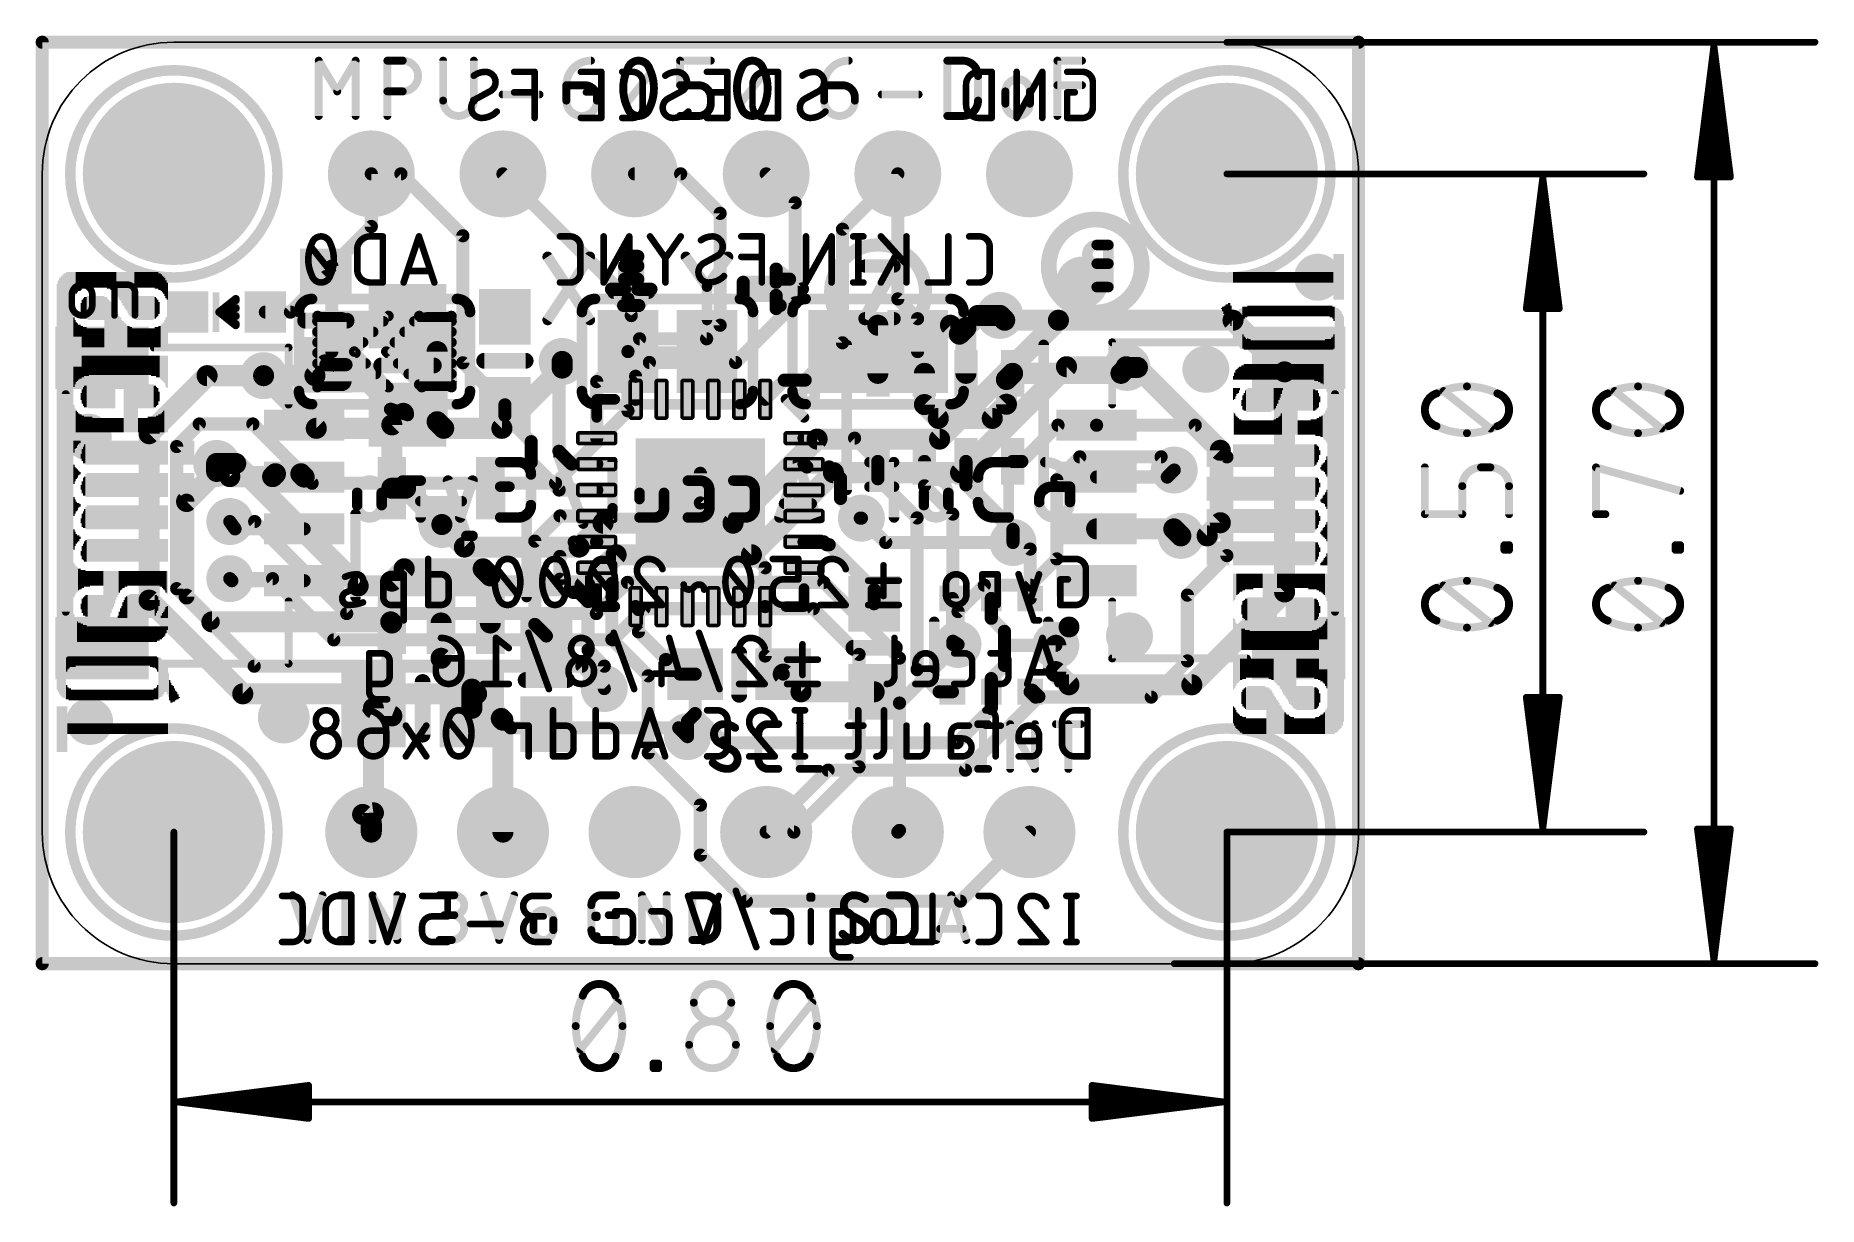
# Model space of a CAD drawing. Extents: x -0.1 to 34.3, y -4.7 to 17.9.
import ezdxf

# ---------------------------------------------------------------- set-up
doc = ezdxf.new("R2010")
doc.units = 0
for name, color, linetype in [('1', 12, 'CONTINUOUS'), ('16', 5, 'CONTINUOUS'), ('17', 110, 'CONTINUOUS'), ('18', 110, 'CONTINUOUS'), ('20', 31, 'CONTINUOUS'), ('21', 40, 'CONTINUOUS'), ('22', 6, 'CONTINUOUS'), ('47', 253, 'CONTINUOUS')]:
    doc.layers.add(name, color=color, linetype=linetype)

# ---------------------------------------------------------------- blocks, each defined once
blk = doc.blocks.new('RECT')
blk.add_solid([(-0.5, -0.5), (0.5, -0.5), (-0.5, 0.5), (0.5, 0.5)])
blk = doc.blocks.new('PIE')
at = {"const_width": 0.5}
blk.add_lwpolyline([(0, -0.25, 1), (0, 0.25, 1), (0, -0.25)], format="xyb", dxfattribs=at)
blk = doc.blocks.new('ROUNDP')
at = {"const_width": 0.5}
blk.add_lwpolyline([(0, -0.25, 1), (0, 0.25, 1), (0, -0.25)], format="xyb", dxfattribs=at)
blk = doc.blocks.new('RECT121920X243840R50')
at = {"const_width": 0.1905}
blk.add_lwpolyline([(0.2858, -0.5715), (0.2858, 0.5715, 0.4142), (0.1905, 0.6668), (-0.1905, 0.6668, 0.4142), (-0.2858, 0.5715), (-0.2858, -0.5715, 0.4142), (-0.1905, -0.6668), (0.1905, -0.6668, 0.4142)], format="xyb", close=True, dxfattribs=at)
blk.add_solid([(-0.2159, -0.5969), (0.2159, -0.5969), (-0.2159, 0.5969), (0.2159, 0.5969)])
blk = doc.blocks.new('RECT128000X44800R50')
at = {"const_width": 0.07}
blk.add_lwpolyline([(0.365, -0.07), (0.365, 0.07, 0.4142), (0.33, 0.105), (-0.33, 0.105, 0.4142), (-0.365, 0.07), (-0.365, -0.07, 0.4142), (-0.33, -0.105), (0.33, -0.105, 0.4142)], format="xyb", close=True, dxfattribs=at)
blk.add_solid([(-0.3475, -0.0875), (0.3475, -0.0875), (-0.3475, 0.0875), (0.3475, 0.0875)])
blk = doc.blocks.new('ROUNDV')
at = {"const_width": 0.5}
blk.add_lwpolyline([(0, -0.25, 1), (0, 0.25, 1), (0, -0.25)], format="xyb", dxfattribs=at)

msp = doc.modelspace()

# ---------------------------------------------------------------- linework, layer by layer
at = {"layer": '1'}
for points, const_width in [([(0, 17.78), (25.4, 17.78)], 0.254), ([(0, 0), (0, 17.78)], 0.254), ([(25.4, 17.78), (25.4, 0)], 0.254), ([(6.35, 15.24), (6.9215, 15.24)], 0.254), ([(8.1162, 14.0453), (6.9215, 15.24)], 0.254), ([(12.319, 15.24), (11.43, 15.24)], 0.254), ([(13.081, 14.478), (12.319, 15.24)], 0.254), ([(13.97, 15.24), (14.5288, 14.6812)], 0.254), ([(15.4422, 14.1722), (16.51, 15.24)], 0.254), ([(14.5288, 14.6812), (14.5288, 12.7508)], 0.254), ([(13.081, 12.319), (13.081, 14.478)], 0.254), ([(8.1162, 11.5951), (8.1162, 14.0453)], 0.254), ([(15.4422, 11.9807), (15.4422, 14.1722)], 0.254), ([(4.7888, 12.573), (5.4737, 13.2579)], 0.254), ([(14.5288, 12.7508), (13.3792, 11.6012)], 0.254), ([(4.306, 12.573), (4.7888, 12.573)], 0.254), ([(12.8204, 12.0584), (13.081, 12.319)], 0.254), ([(16.1244, 11.391), (16.1244, 12.319)], 0.4064), ([(17.526, 12.319), (16.1244, 12.319)], 0.4064), ([(17.6974, 12.1476), (17.526, 12.319)], 0.4064), ([(17.6974, 12.1476), (17.8244, 12.2746)], 0.4064), ([(17.8244, 12.2746), (18.0593, 12.5095)], 0.4064), ([(17.8244, 11.391), (17.8244, 12.2746)], 0.4064), ([(18.0593, 12.5095), (18.4785, 12.5095)], 0.4064), ([(11.5273, 12.0584), (10.7, 11.2311)], 0.254), ([(12.8204, 12.0584), (11.5273, 12.0584)], 0.254), ([(14.7218, 11.2602), (15.4422, 11.9807)], 0.254), ([(5.2622, 11.3464), (5.4737, 11.5579)], 0.4064), ([(8.9281, 10.7832), (8.1162, 11.5951)], 0.254), ([(9.9704, 11.5579), (10.033, 11.6205)], 0.254), ([(11.7167, 11.6012), (11.45, 11.3345)], 0.254), ([(13.3792, 11.6012), (11.7167, 11.6012)], 0.254), ([(20.8162, 11.391), (20.9305, 11.5053)], 0.4064), ([(4.2719, 11.3464), (5.2622, 11.3464)], 0.4064), ([(5.4737, 11.5579), (5.8613, 11.5579)], 0.254), ([(5.8613, 11.5579), (6.7201, 10.6991)], 0.254), ([(9.9704, 9.887), (9.9704, 11.5579)], 0.254), ([(10.7, 11.2311), (10.7, 10.14)], 0.254), ([(11.45, 11.3345), (11.45, 10.89)], 0.254), ([(13.95, 10.89), (14.3202, 11.2602)], 0.254), ([(14.3202, 11.2602), (14.7218, 11.2602)], 0.254), ([(17.0244, 11.391), (17.0244, 10.7886)], 0.4064), ([(18.7244, 11.391), (18.6055, 11.2721)], 0.4064), ([(18.6055, 11.2721), (18.6055, 10.795)], 0.4064), ([(18.7244, 11.391), (20.8162, 11.391)], 0.4064), ([(6.7462, 10.3962), (6.9695, 10.6195)], 0.4064), ([(6.7201, 10.6991), (6.9695, 10.6195)], 0.254), ([(6.9695, 10.6195), (7.0485, 10.5943)], 0.254), ([(8.9281, 10.7832), (8.9281, 10.58)], 0.254), ([(9.4361, 10.072), (8.9281, 10.58)], 0.254), ([(17.0244, 10.7886), (17.291, 10.522)], 0.4064), ([(17.291, 10.522), (18.3325, 10.522)], 0.4064), ([(18.3325, 10.522), (18.6055, 10.795)], 0.4064), ([(6.7462, 9.1741), (6.7462, 10.3962)], 0.4064), ([(19.6012, 10.39), (18.9022, 9.691)], 0.254), ([(20.346, 10.39), (19.6012, 10.39)], 0.254), ([(20.346, 10.39), (22.249, 10.39)], 0.254), ([(22.249, 10.39), (22.86, 9.779)], 0.254), ([(9.4361, 9.6774), (9.4361, 10.072)], 0.254), ([(10.2174, 9.64), (9.9704, 9.887)], 0.254), ([(15.6754, 10.14), (14.7, 10.14)], 0.254), ([(16.1244, 9.691), (15.6754, 10.14)], 0.254), ([(3.3655, 9.4982), (2.7853, 8.918)], 0.4064), ([(3.6195, 9.398), (3.3655, 9.652)], 0.4064), ([(3.3655, 9.652), (3.3655, 9.4982)], 0.4064), ([(4.5005, 9.4535), (4.445, 9.398)], 0.4064), ([(4.9905, 9.4535), (4.5005, 9.4535)], 0.4064), ([(5.054, 9.39), (4.9905, 9.4535)], 0.4064), ([(9.9735, 9.14), (9.4361, 9.6774)], 0.254), ([(10.7, 9.64), (10.2174, 9.64)], 0.254), ([(14.7, 9.64), (14.7552, 9.5848)], 0.254), ([(14.7552, 9.5848), (15.1852, 9.5848)], 0.254), ([(15.1852, 9.5848), (15.4048, 9.3652)], 0.254), ([(16.1244, 9.358), (16.1244, 9.691)], 0.254), ([(17.0244, 9.2211), (17.0244, 9.691)], 0.254), ([(17.8244, 9.691), (17.8244, 9.2393)], 0.254), ([(17.8244, 9.691), (17.8244, 9.2901)], 0.254), ([(18.9022, 9.691), (18.7244, 9.691)], 0.254), ([(21.709, 9.39), (21.844, 9.525)], 0.254), ([(22.86, 9.779), (22.86, 7.874)], 0.254), ([(4.445, 9.398), (3.6195, 9.398)], 0.4064), ([(6.7462, 9.1741), (7.0109, 9.1741)], 0.4064), ([(7.0109, 9.1741), (7.7115, 8.4735)], 0.4064), ([(12.7, 8.89), (12.7, 9.4615)], 0.254), ([(15.4048, 9.3652), (15.4048, 8.9783)], 0.254), ([(16.8816, 8.6007), (16.1244, 9.358)], 0.254), ([(17.5705, 8.675), (17.0244, 9.2211)], 0.254), ([(18.7325, 8.382), (17.8244, 9.2901)], 0.254), ([(19.0634, 8.0003), (17.8244, 9.2393)], 0.254), ([(20.346, 9.39), (21.709, 9.39)], 0.254), ([(2.7853, 8.918), (2.7853, 7.084)], 0.3048), ([(10.7, 9.14), (9.9735, 9.14)], 0.254), ([(12.7, 8.89), (13.95, 7.64)], 0.254), ([(15.7858, 8.5973), (15.4048, 8.9783)], 0.254), ([(3.7202, 8.39), (3.6195, 8.5316)], 0.254), ([(9.5054, 8.1534), (9.992, 8.64)], 0.254), ([(9.992, 8.64), (10.7, 8.64)], 0.254), ([(15.8072, 8.5973), (15.7858, 8.5973)], 0.254), ([(16.8816, 5.6746), (16.8816, 8.6007)], 0.254), ([(17.5705, 8.675), (17.5705, 6.1595)], 0.254), ([(5.054, 8.39), (3.7202, 8.39)], 0.254), ([(9.5054, 6.5465), (9.5054, 8.1534)], 0.254), ([(10.2656, 8.1356), (9.988, 7.8581)], 0.254), ([(10.6956, 8.1356), (10.2656, 8.1356)], 0.254), ([(10.7, 8.14), (10.6956, 8.1356)], 0.254), ([(14.7, 8.14), (15.081, 8.14)], 0.254), ([(15.1362, 8.0848), (15.081, 8.14)], 0.254), ([(18.7325, 8.128), (18.7325, 8.382)], 0.254), ([(20.346, 8.39), (21.836, 8.39)], 0.4064), ([(21.836, 8.39), (21.971, 8.255)], 0.4064), ([(9.988, 7.8581), (9.988, 7.4182)], 0.254), ([(15.1362, 8.0848), (15.1852, 8.0848)], 0.254), ([(16.0528, 7.2172), (15.1852, 8.0848)], 0.254), ([(19.0634, 7.0468), (19.0634, 8.0003)], 0.254), ([(22.86, 7.874), (22.098, 7.112)], 0.254), ([(6.985, 7.62), (6.7462, 7.3812)], 0.4064), ([(6.7462, 7.3812), (6.7462, 6.5739)], 0.4064), ([(8.509, 7.62), (6.985, 7.62)], 0.4064), ([(8.6462, 7.4828), (8.509, 7.62)], 0.4064), ([(8.6462, 6.5739), (8.6462, 7.4828)], 0.4064), ([(10.9982, 7.3418), (10.7, 7.64)], 0.254), ([(13.95, 7.64), (13.95, 6.89)], 0.254), ([(2.7853, 7.084), (3.274, 6.5953)], 0.3048), ([(3.659, 7.39), (3.6195, 7.4295)], 0.254), ([(5.054, 7.39), (3.659, 7.39)], 0.254), ([(9.988, 7.4182), (10.2401, 7.166)], 0.254), ([(10.2401, 7.166), (10.3544, 7.166)], 0.254), ([(10.3544, 7.166), (10.533, 6.9874)], 0.254), ([(10.9982, 7.0848), (10.9982, 7.3418)], 0.254), ([(16.0528, 6.946), (16.0528, 7.2172)], 0.254), ([(22.098, 7.112), (22.098, 5.842)], 0.254), ([(10.533, 6.9874), (10.533, 6.0532)], 0.254), ([(10.9928, 7.0794), (10.9982, 7.0848)], 0.254), ([(10.9928, 6.2558), (10.9928, 7.0794)], 0.254), ([(11.45, 6.89), (11.5052, 6.8348)], 0.254), ([(11.5052, 6.8348), (11.5052, 6.4047)], 0.254), ([(13.95, 5.9373), (13.95, 6.89)], 0.254), ([(17.5634, 7.0468), (17.5732, 6.2214)], 0.254), ([(18.3134, 7.0468), (18.3134, 6.6658)], 0.254), ([(3.274, 6.5953), (6.7248, 6.5953)], 0.4064), ([(6.7248, 6.5953), (6.7462, 6.5739)], 0.4064), ([(6.7462, 6.5739), (6.7462, 4.7802)], 0.4064), ([(7.6962, 6.5739), (7.6962, 5.8928)], 0.4064), ([(9.7282, 6.3237), (9.5054, 6.5465)], 0.254), ([(18.5674, 6.4118), (18.3134, 6.6658)], 0.254), ([(18.5674, 6.4118), (18.5674, 6.1438)], 0.254), ([(11.6935, 5.5551), (10.9928, 6.2558)], 0.254), ([(11.5052, 6.4047), (12.0423, 5.8677)], 0.254), ([(17.6721, 6.1595), (17.5705, 6.1595)], 0.254), ([(17.6721, 6.1595), (17.5732, 6.2214)], 0.254), ([(18.5674, 6.1438), (18.5674, 5.7548)], 0.254), ([(18.5674, 6.1438), (19.558, 6.1438)], 0.254), ([(7.6962, 5.8928), (8.2906, 5.2984)], 0.4064), ([(10.533, 6.0532), (10.8458, 5.7404)], 0.254), ([(10.8458, 5.7404), (10.8458, 5.3086)], 0.254), ([(12.0423, 5.8677), (12.0278, 5.8677)], 0.254), ([(12.0278, 5.8677), (12.3075, 5.588)], 0.254), ([(14.2993, 5.588), (13.95, 5.9373)], 0.254), ([(18.5674, 5.7548), (18.3134, 5.5008)], 0.254), ([(22.098, 5.842), (21.4006, 5.1446)], 0.254), ([(11.6935, 5.5551), (11.6935, 4.0672)], 0.254), ([(12.3075, 5.588), (12.5993, 5.588)], 0.254), ([(12.5993, 5.588), (12.5993, 4.826)], 0.254), ([(14.2993, 5.588), (14.6413, 5.246)], 0.4064), ([(17.3094, 5.2468), (16.8816, 5.6746)], 0.254), ([(18.3134, 5.5008), (18.3134, 5.2468)], 0.254), ([(8.2906, 5.2984), (8.2906, 4.9276)], 0.4064), ([(14.6413, 5.246), (16.0528, 5.246)], 0.4064), ([(17.5634, 5.2468), (17.3094, 5.2468)], 0.254), ([(19.233, 5.1532), (17.8146, 3.7348)], 0.254), ([(18.3134, 5.2468), (18.3134, 4.9236)], 0.254), ([(19.0634, 5.2468), (19.0928, 5.2762)], 0.254), ([(19.1656, 5.1446), (19.0634, 5.2468)], 0.254), ([(19.0928, 5.2762), (19.11, 5.2762)], 0.254), ([(19.11, 5.2762), (19.233, 5.1532)], 0.254), ([(21.4006, 5.1446), (19.1656, 5.1446)], 0.254), ([(6.7462, 4.7802), (6.3906, 4.9276)], 0.4064), ([(6.3906, 4.9276), (6.3906, 2.9109)], 0.4064), ([(12.5993, 4.826), (12.4515, 4.6782)], 0.254), ([(13.1621, 4.2632), (12.5993, 4.826)], 0.254), ([(18.3134, 4.9236), (17.653, 4.2632)], 0.254), ([(12.4515, 4.6782), (12.4515, 4.3812)], 0.254), ([(11.6935, 4.0672), (12.7, 3.0607)], 0.254), ([(17.653, 4.2632), (13.1621, 4.2632)], 0.254), ([(15.1648, 3.7348), (13.97, 2.54)], 0.254), ([(17.8146, 3.7348), (15.1648, 3.7348)], 0.254), ([(6.3906, 2.9109), (6.1824, 2.8804)], 0.4064), ([(12.7, 3.0607), (12.7, 2.0955)], 0.254), ([(6.35, 2.7128), (6.1824, 2.8804)], 0.4064), ([(6.35, 2.7128), (6.35, 2.54)], 0.4064), ([(17.7165, 1.2065), (19.05, 2.54)], 0.254), ([(12.7, 2.0955), (13.589, 1.2065)], 0.254), ([(13.589, 1.2065), (17.7165, 1.2065)], 0.254), ([(25.4, 0), (0, 0)], 0.254)]:
    msp.add_lwpolyline(points, dxfattribs=dict(at, const_width=const_width))
for points, const_width in [([(0, 17.8435, 1), (0, 17.7165)], 0.127), ([(0.0635, 17.78, 1), (-0.0635, 17.78)], 0.127), ([(25.4635, 17.78, 1), (25.3365, 17.78)], 0.127), ([(25.4, 17.7165, 1), (25.4, 17.8435)], 0.127), ([(6.35, 15.3035, 1), (6.35, 15.1765)], 0.127), ([(6.9664, 15.2849, 1), (6.8766, 15.1951)], 0.127), ([(6.9215, 15.1765, 1), (6.9215, 15.3035)], 0.127), ([(11.43, 15.3035, 1), (11.43, 15.1765)], 0.127), ([(12.3639, 15.2849, 1), (12.2741, 15.1951)], 0.127), ([(12.319, 15.1765, 1), (12.319, 15.3035)], 0.127), ([(14.0149, 15.2849, 1), (13.9251, 15.1951)], 0.127), ([(16.5549, 15.1951, 1), (16.4651, 15.2849)], 0.127), ([(14.5923, 14.6812, 1), (14.4653, 14.6812)], 0.127), ([(13.1445, 14.478, 1), (13.0175, 14.478)], 0.127), ([(13.0361, 14.4331, 1), (13.1259, 14.5229)], 0.127), ([(14.4839, 14.6363, 1), (14.5737, 14.7261)], 0.127), ([(8.1797, 14.0453, 1), (8.0527, 14.0453)], 0.127), ([(8.0713, 14.0004, 1), (8.1611, 14.0902)], 0.127), ([(15.5057, 14.1722, 1), (15.3787, 14.1722)], 0.127), ([(15.3973, 14.2171, 1), (15.4871, 14.1273)], 0.127), ([(5.5186, 13.213, 1), (5.4288, 13.3028)], 0.127), ([(14.4653, 12.7508, 1), (14.5923, 12.7508)], 0.127), ([(14.5737, 12.7059, 1), (14.4839, 12.7957)], 0.127), ([(4.306, 12.6365, 1), (4.306, 12.5095)], 0.127), ([(4.7439, 12.6179, 1), (4.8337, 12.5281)], 0.127), ([(4.7888, 12.5095, 1), (4.7888, 12.6365)], 0.127), ([(13.1259, 12.2741, 1), (13.0361, 12.3639)], 0.127), ([(16.226, 12.319, 1), (16.0228, 12.319)], 0.2032), ([(16.1244, 12.4206, 1), (16.1244, 12.2174)], 0.2032), ([(17.5978, 12.3908, 1), (17.4542, 12.2472)], 0.2032), ([(17.526, 12.2174, 1), (17.526, 12.4206)], 0.2032), ([(17.926, 12.2746, 1), (17.7228, 12.2746)], 0.2032), ([(17.7526, 12.3464, 1), (17.8962, 12.2028)], 0.2032), ([(17.8962, 12.2028, 1), (17.7526, 12.3464)], 0.2032), ([(18.0593, 12.6111, 1), (18.0593, 12.4079)], 0.2032), ([(18.1311, 12.4377, 1), (17.9875, 12.5813)], 0.2032), ([(18.4785, 12.4079, 1), (18.4785, 12.6111)], 0.2032), ([(11.5273, 12.1219, 1), (11.5273, 11.9949)], 0.127), ([(11.5722, 12.0135, 1), (11.4824, 12.1033)], 0.127), ([(12.7755, 12.1033, 1), (12.8653, 12.0135)], 0.127), ([(12.8204, 11.9949, 1), (12.8204, 12.1219)], 0.127), ([(13.0175, 12.319, 1), (13.1445, 12.319)], 0.127), ([(15.3787, 11.9807, 1), (15.5057, 11.9807)], 0.127), ([(15.4871, 11.9357, 1), (15.3973, 12.0256)], 0.127), ([(17.6256, 12.2194, 1), (17.7692, 12.0758)], 0.2032), ([(17.6256, 12.0758, 1), (17.7692, 12.2194)], 0.2032), ([(5.5455, 11.4861, 1), (5.4019, 11.6297)], 0.2032), ([(8.1611, 11.64, 1), (8.0713, 11.5502)], 0.127), ([(10.0779, 11.5756, 1), (9.9881, 11.6654)], 0.127), ([(11.7167, 11.6647, 1), (11.7167, 11.5377)], 0.127), ([(11.7616, 11.5563, 1), (11.6718, 11.6461)], 0.127), ([(13.3343, 11.6461, 1), (13.4241, 11.5563)], 0.127), ([(13.3792, 11.5377, 1), (13.3792, 11.6647)], 0.127), ([(21.0023, 11.4335, 1), (20.8587, 11.5771)], 0.2032), ([(4.2719, 11.448, 1), (4.2719, 11.2448)], 0.2032), ([(5.1904, 11.4182, 1), (5.334, 11.2746)], 0.2032), ([(5.2622, 11.2448, 1), (5.2622, 11.448)], 0.2032), ([(5.4737, 11.6214, 1), (5.4737, 11.4944)], 0.127), ([(5.9062, 11.6028, 1), (5.8164, 11.513)], 0.127), ([(5.8613, 11.4944, 1), (5.8613, 11.6214)], 0.127), ([(8.0527, 11.5951, 1), (8.1797, 11.5951)], 0.127), ([(10.0339, 11.5579, 1), (9.9069, 11.5579)], 0.127), ([(9.9255, 11.6028, 1), (10.0153, 11.513)], 0.127), ([(10.7635, 11.2311, 1), (10.6365, 11.2311)], 0.127), ([(11.5135, 11.3345, 1), (11.3865, 11.3345)], 0.127), ([(11.4051, 11.3794, 1), (11.4949, 11.2896)], 0.127), ([(14.3202, 11.3237, 1), (14.3202, 11.1967)], 0.127), ([(14.3651, 11.2153, 1), (14.2753, 11.3051)], 0.127), ([(14.6768, 11.3051, 1), (14.7667, 11.2153)], 0.127), ([(14.7218, 11.1967, 1), (14.7218, 11.3237)], 0.127), ([(16.0228, 11.391, 1), (16.226, 11.391)], 0.2032), ([(17.126, 11.391, 1), (16.9228, 11.391)], 0.2032), ([(17.7228, 11.391, 1), (17.926, 11.391)], 0.2032), ([(18.7071, 11.2721, 1), (18.5039, 11.2721)], 0.2032), ([(18.5337, 11.3439, 1), (18.6773, 11.2003)], 0.2032), ([(18.7244, 11.4926, 1), (18.7244, 11.2894)], 0.2032), ([(18.7962, 11.3192, 1), (18.6526, 11.4628)], 0.2032), ([(20.7444, 11.4628, 1), (20.888, 11.3192)], 0.2032), ([(20.8162, 11.2894, 1), (20.8162, 11.4926)], 0.2032), ([(10.6551, 11.276, 1), (10.7449, 11.1862)], 0.127), ([(6.7394, 10.7596, 1), (6.7008, 10.6386)], 0.127), ([(6.6752, 10.6542, 1), (6.765, 10.744)], 0.127), ([(7.0414, 10.5477, 1), (6.8977, 10.6913)], 0.2032), ([(6.9888, 10.68, 1), (6.9502, 10.559)], 0.127), ([(6.9502, 10.559, 1), (6.9888, 10.68)], 0.127), ([(7.0292, 10.5338, 1), (7.0678, 10.6548)], 0.127), ([(8.9916, 10.7832, 1), (8.8646, 10.7832)], 0.127), ([(8.973, 10.6249, 1), (8.8832, 10.5351)], 0.127), ([(8.8832, 10.7383, 1), (8.973, 10.8281)], 0.127), ([(11.3865, 10.89, 1), (11.5135, 10.89)], 0.127), ([(13.9051, 10.9349, 1), (13.9949, 10.8451)], 0.127), ([(16.9228, 10.7886, 1), (17.126, 10.7886)], 0.2032), ([(17.0962, 10.8604, 1), (16.9526, 10.7168)], 0.2032), ([(17.291, 10.6236, 1), (17.291, 10.4204)], 0.2032), ([(17.2192, 10.4502, 1), (17.3628, 10.5938)], 0.2032), ([(18.2607, 10.5938, 1), (18.4043, 10.4502)], 0.2032), ([(18.3325, 10.4204, 1), (18.3325, 10.6236)], 0.2032), ([(18.5039, 10.795, 1), (18.7071, 10.795)], 0.2032), ([(18.6773, 10.7232, 1), (18.5337, 10.8668)], 0.2032), ([(6.8478, 10.3962, 1), (6.6446, 10.3962)], 0.2032), ([(6.6744, 10.468, 1), (6.818, 10.3243)], 0.2032), ([(8.8646, 10.58, 1), (8.9916, 10.58)], 0.127), ([(19.6012, 10.4535, 1), (19.6012, 10.3265)], 0.127), ([(19.6461, 10.3451, 1), (19.5563, 10.4349)], 0.127), ([(20.346, 10.4535, 1), (20.346, 10.3265)], 0.127), ([(20.346, 10.3265, 1), (20.346, 10.4535)], 0.127), ([(22.2939, 10.4349, 1), (22.2041, 10.3451)], 0.127), ([(22.249, 10.3265, 1), (22.249, 10.4535)], 0.127), ([(9.4996, 10.072, 1), (9.3726, 10.072)], 0.127), ([(9.3912, 10.0271, 1), (9.481, 10.1169)], 0.127), ([(10.0153, 9.9319, 1), (9.9255, 9.8421)], 0.127), ([(10.6365, 10.14, 1), (10.7635, 10.14)], 0.127), ([(14.7, 10.2035, 1), (14.7, 10.0765)], 0.127), ([(15.7203, 10.1849, 1), (15.6305, 10.0951)], 0.127), ([(15.6754, 10.0765, 1), (15.6754, 10.2035)], 0.127), ([(3.4671, 9.652, 1), (3.2639, 9.652)], 0.2032), ([(3.4373, 9.7238, 1), (3.2937, 9.5802)], 0.2032), ([(3.4373, 9.4264, 1), (3.2937, 9.5701)], 0.2032), ([(4.5005, 9.5551, 1), (4.5005, 9.3519)], 0.2032), ([(4.5723, 9.3817, 1), (4.4287, 9.5253)], 0.2032), ([(5.0623, 9.5253, 1), (4.9187, 9.3817)], 0.2032), ([(4.9905, 9.3519, 1), (4.9905, 9.5551)], 0.2032), ([(9.481, 9.7223, 1), (9.3912, 9.6325)], 0.127), ([(9.3726, 9.6774, 1), (9.4996, 9.6774)], 0.127), ([(9.9069, 9.887, 1), (10.0339, 9.887)], 0.127), ([(10.2174, 9.7035, 1), (10.2174, 9.5765)], 0.127), ([(10.1725, 9.5951, 1), (10.2623, 9.6849)], 0.127), ([(10.7, 9.5765, 1), (10.7, 9.7035)], 0.127), ([(14.7449, 9.6849, 1), (14.6551, 9.5951)], 0.127), ([(14.7552, 9.6483, 1), (14.7552, 9.5213)], 0.127), ([(14.7103, 9.5399, 1), (14.8001, 9.6297)], 0.127), ([(15.2302, 9.6297, 1), (15.1403, 9.5399)], 0.127), ([(15.1852, 9.5213, 1), (15.1852, 9.6483)], 0.127), ([(16.1879, 9.691, 1), (16.0609, 9.691)], 0.127), ([(16.0795, 9.6461, 1), (16.1693, 9.7359)], 0.127), ([(17.0879, 9.691, 1), (16.9609, 9.691)], 0.127), ([(17.8879, 9.691, 1), (17.7609, 9.691)], 0.127), ([(17.8879, 9.691, 1), (17.7609, 9.691)], 0.127), ([(18.7244, 9.7545, 1), (18.7244, 9.6275)], 0.127), ([(18.8573, 9.7359, 1), (18.9471, 9.6461)], 0.127), ([(18.9022, 9.6275, 1), (18.9022, 9.7545)], 0.127), ([(21.8889, 9.4801, 1), (21.7991, 9.5699)], 0.127), ([(22.9235, 9.779, 1), (22.7965, 9.779)], 0.127), ([(22.8151, 9.7341, 1), (22.9049, 9.8239)], 0.127), ([(3.2639, 9.4982, 1), (3.4671, 9.4982)], 0.2032), ([(3.6195, 9.4996, 1), (3.6195, 9.2964)], 0.2032), ([(3.5477, 9.3262, 1), (3.6913, 9.4698)], 0.2032), ([(4.3732, 9.4698, 1), (4.5168, 9.3262)], 0.2032), ([(4.445, 9.2964, 1), (4.445, 9.4996)], 0.2032), ([(4.9822, 9.3182, 1), (5.1258, 9.4618)], 0.2032), ([(6.7462, 9.2757, 1), (6.7462, 9.0725)], 0.2032), ([(7.0827, 9.2459, 1), (6.939, 9.1023)], 0.2032), ([(7.0109, 9.0725, 1), (7.0109, 9.2757)], 0.2032), ([(12.7635, 9.4615, 1), (12.6365, 9.4615)], 0.127), ([(15.4683, 9.3652, 1), (15.3413, 9.3652)], 0.127), ([(15.3599, 9.3203, 1), (15.4497, 9.4102)], 0.127), ([(16.1693, 9.4029, 1), (16.0795, 9.313)], 0.127), ([(16.0609, 9.358, 1), (16.1879, 9.358)], 0.127), ([(17.0693, 9.266, 1), (16.9795, 9.1762)], 0.127), ([(17.8693, 9.335, 1), (17.7795, 9.2452)], 0.127), ([(17.8693, 9.2842, 1), (17.7795, 9.1944)], 0.127), ([(17.7609, 9.2901, 1), (17.8879, 9.2901)], 0.127), ([(17.7609, 9.2393, 1), (17.8879, 9.2393)], 0.127), ([(20.346, 9.4535, 1), (20.346, 9.3265)], 0.127), ([(21.6641, 9.4349, 1), (21.7539, 9.3451)], 0.127), ([(21.709, 9.3265, 1), (21.709, 9.4535)], 0.127), ([(2.7135, 8.9899, 1), (2.8571, 8.8462)], 0.2032), ([(2.8615, 8.918, 1), (2.7091, 8.918)], 0.1524), ([(6.6446, 9.1741, 1), (6.8478, 9.1741)], 0.2032), ([(9.9735, 9.2035, 1), (9.9735, 9.0765)], 0.127), ([(9.9286, 9.0951, 1), (10.0184, 9.1849)], 0.127), ([(10.7, 9.0765, 1), (10.7, 9.2035)], 0.127), ([(12.7449, 8.9349, 1), (12.6551, 8.8451)], 0.127), ([(12.6365, 8.89, 1), (12.7635, 8.89)], 0.127), ([(15.4497, 9.0232, 1), (15.3599, 8.9333)], 0.127), ([(15.3413, 8.9783, 1), (15.4683, 8.9783)], 0.127), ([(16.9609, 9.2211, 1), (17.0879, 9.2211)], 0.127), ([(3.6712, 8.5684, 1), (3.5678, 8.4948)], 0.127), ([(7.6396, 8.4016, 1), (7.7833, 8.5453)], 0.2032), ([(9.992, 8.7035, 1), (9.992, 8.5765)], 0.127), ([(10.0369, 8.5951, 1), (9.9471, 8.6849)], 0.127), ([(10.7, 8.5765, 1), (10.7, 8.7035)], 0.127), ([(15.7858, 8.6608, 1), (15.7858, 8.5338)], 0.127), ([(15.7408, 8.5524, 1), (15.8307, 8.6422)], 0.127), ([(15.8072, 8.5338, 1), (15.8072, 8.6608)], 0.127), ([(16.9451, 8.6007, 1), (16.8181, 8.6007)], 0.127), ([(16.8367, 8.5558, 1), (16.9265, 8.6457)], 0.127), ([(17.634, 8.675, 1), (17.507, 8.675)], 0.127), ([(17.5256, 8.6301, 1), (17.6154, 8.7199)], 0.127), ([(3.7202, 8.4535, 1), (3.7202, 8.3265)], 0.127), ([(3.6685, 8.3532, 1), (3.772, 8.4268)], 0.127), ([(5.054, 8.3265, 1), (5.054, 8.4535)], 0.127), ([(9.5689, 8.1534, 1), (9.4419, 8.1534)], 0.127), ([(9.4605, 8.1983, 1), (9.5503, 8.1085)], 0.127), ([(10.2656, 8.1991, 1), (10.2656, 8.0721)], 0.127), ([(10.3105, 8.0907, 1), (10.2206, 8.1805)], 0.127), ([(10.7449, 8.0951, 1), (10.6551, 8.1849)], 0.127), ([(10.6956, 8.0721, 1), (10.6956, 8.1991)], 0.127), ([(14.7, 8.2035, 1), (14.7, 8.0765)], 0.127), ([(15.1259, 8.1849, 1), (15.0361, 8.0951)], 0.127), ([(15.081, 8.0765, 1), (15.081, 8.2035)], 0.127), ([(18.796, 8.382, 1), (18.669, 8.382)], 0.127), ([(18.6876, 8.3371, 1), (18.7774, 8.4269)], 0.127), ([(20.346, 8.4916, 1), (20.346, 8.2884)], 0.2032), ([(21.9078, 8.4618, 1), (21.7642, 8.3182)], 0.2032), ([(21.836, 8.2884, 1), (21.836, 8.4916)], 0.2032), ([(21.8992, 8.1832, 1), (22.0428, 8.3268)], 0.2032), ([(10.0515, 7.8581, 1), (9.9245, 7.8581)], 0.127), ([(9.9431, 7.903, 1), (10.0329, 7.8131)], 0.127), ([(10.6507, 8.1805, 1), (10.7405, 8.0907)], 0.127), ([(15.1362, 8.1483, 1), (15.1362, 8.0213)], 0.127), ([(15.0913, 8.0399, 1), (15.1811, 8.1297)], 0.127), ([(15.2302, 8.1297, 1), (15.1403, 8.0399)], 0.127), ([(15.1852, 8.0213, 1), (15.1852, 8.1483)], 0.127), ([(18.669, 8.128, 1), (18.796, 8.128)], 0.127), ([(19.1269, 8.0003, 1), (18.9999, 8.0003)], 0.127), ([(19.0185, 7.9554, 1), (19.1083, 8.0452)], 0.127), ([(22.7965, 7.874, 1), (22.9235, 7.874)], 0.127), ([(22.9049, 7.8291, 1), (22.8151, 7.9189)], 0.127), ([(6.8478, 7.3812, 1), (6.6446, 7.3812)], 0.2032), ([(6.985, 7.7216, 1), (6.985, 7.5184)], 0.2032), ([(7.0568, 7.5482, 1), (6.9132, 7.6918)], 0.2032), ([(8.5808, 7.6918, 1), (8.4372, 7.5482)], 0.2032), ([(8.509, 7.5184, 1), (8.509, 7.7216)], 0.2032), ([(8.7478, 7.4828, 1), (8.5446, 7.4828)], 0.2032), ([(8.5744, 7.411, 1), (8.718, 7.5546)], 0.2032), ([(10.7449, 7.6849, 1), (10.6551, 7.5951)], 0.127), ([(14.0135, 7.64, 1), (13.8865, 7.64)], 0.127), ([(13.9051, 7.5951, 1), (13.9949, 7.6849)], 0.127), ([(2.8392, 7.1378, 1), (2.7314, 7.0301)], 0.1524), ([(3.6644, 7.4744, 1), (3.5746, 7.3846)], 0.127), ([(3.659, 7.4535, 1), (3.659, 7.3265)], 0.127), ([(3.6141, 7.3451, 1), (3.7039, 7.4349)], 0.127), ([(5.054, 7.3265, 1), (5.054, 7.4535)], 0.127), ([(6.6744, 7.453, 1), (6.818, 7.3094)], 0.2032), ([(10.0329, 7.4631, 1), (9.9431, 7.3732)], 0.127), ([(9.9245, 7.4182, 1), (10.0515, 7.4182)], 0.127), ([(10.2401, 7.2295, 1), (10.2401, 7.1025)], 0.127), ([(10.1952, 7.1211, 1), (10.2851, 7.2109)], 0.127), ([(10.3994, 7.2109, 1), (10.3095, 7.1211)], 0.127), ([(10.3544, 7.1025, 1), (10.3544, 7.2295)], 0.127), ([(11.0617, 7.3418, 1), (10.9347, 7.3418)], 0.127), ([(10.9533, 7.2969, 1), (11.0431, 7.3867)], 0.127), ([(16.1163, 7.2172, 1), (15.9893, 7.2172)], 0.127), ([(16.0079, 7.1723, 1), (16.0977, 7.2622)], 0.127), ([(22.1615, 7.112, 1), (22.0345, 7.112)], 0.127), ([(2.7091, 7.084, 1), (2.8615, 7.084)], 0.1524), ([(10.5965, 6.9874, 1), (10.4695, 6.9874)], 0.127), ([(10.4881, 6.9425, 1), (10.5779, 7.0324)], 0.127), ([(11.0563, 7.0794, 1), (10.9293, 7.0794)], 0.127), ([(10.9479, 7.1243, 1), (11.0377, 7.0345)], 0.127), ([(10.9347, 7.0848, 1), (11.0617, 7.0848)], 0.127), ([(11.0431, 7.0399, 1), (10.9533, 7.1297)], 0.127), ([(11.4949, 6.9349, 1), (11.4051, 6.8451)], 0.127), ([(11.5687, 6.8348, 1), (11.4417, 6.8348)], 0.127), ([(11.4603, 6.7899, 1), (11.5501, 6.8797)], 0.127), ([(14.0135, 6.89, 1), (13.8865, 6.89)], 0.127), ([(13.8865, 6.89, 1), (14.0135, 6.89)], 0.127), ([(15.9893, 6.946, 1), (16.1163, 6.946)], 0.127), ([(17.6269, 7.0476, 1), (17.4999, 7.046)], 0.127), ([(18.3769, 7.0468, 1), (18.2499, 7.0468)], 0.127), ([(18.9999, 7.0468, 1), (19.1269, 7.0468)], 0.127), ([(22.0531, 7.1569, 1), (22.1429, 7.0671)], 0.127), ([(3.274, 6.6969, 1), (3.274, 6.4937)], 0.2032), ([(3.2201, 6.5414, 1), (3.3278, 6.6492)], 0.1524), ([(6.7966, 6.6671, 1), (6.653, 6.5235)], 0.2032), ([(6.8478, 6.5739, 1), (6.6446, 6.5739)], 0.2032), ([(6.6446, 6.5739, 1), (6.8478, 6.5739)], 0.2032), ([(6.6744, 6.5021, 1), (6.818, 6.6457)], 0.2032), ([(6.7248, 6.4937, 1), (6.7248, 6.6969)], 0.2032), ([(7.7978, 6.5739, 1), (7.5946, 6.5739)], 0.2032), ([(8.5446, 6.5739, 1), (8.7478, 6.5739)], 0.2032), ([(9.5503, 6.5914, 1), (9.4605, 6.5016)], 0.127), ([(9.4419, 6.5465, 1), (9.5689, 6.5465)], 0.127), ([(18.3583, 6.7107, 1), (18.2685, 6.6209)], 0.127), ([(18.2499, 6.6658, 1), (18.3769, 6.6658)], 0.127), ([(18.6309, 6.4118, 1), (18.5039, 6.4118)], 0.127), ([(9.6833, 6.2788, 1), (9.7731, 6.3686)], 0.127), ([(11.0377, 6.3007, 1), (10.9479, 6.2109)], 0.127), ([(10.9293, 6.2558, 1), (11.0563, 6.2558)], 0.127), ([(11.5501, 6.4497, 1), (11.4603, 6.3598)], 0.127), ([(11.4417, 6.4047, 1), (11.5687, 6.4047)], 0.127), ([(17.5705, 6.223, 1), (17.5705, 6.096)], 0.127), ([(17.507, 6.1595, 1), (17.634, 6.1595)], 0.127), ([(17.6068, 6.2752, 1), (17.5395, 6.1676)], 0.127), ([(17.5097, 6.2206, 1), (17.6367, 6.2222)], 0.127), ([(17.6384, 6.1057, 1), (17.7058, 6.2133)], 0.127), ([(17.6721, 6.096, 1), (17.6721, 6.223)], 0.127), ([(18.6309, 6.1438, 1), (18.5039, 6.1438)], 0.127), ([(18.5674, 6.2073, 1), (18.5674, 6.0803)], 0.127), ([(18.5039, 6.1438, 1), (18.6309, 6.1438)], 0.127), ([(18.5225, 6.3669, 1), (18.6123, 6.4567)], 0.127), ([(19.558, 6.0803, 1), (19.558, 6.2073)], 0.127), ([(7.5946, 5.8928, 1), (7.7978, 5.8928)], 0.2032), ([(7.768, 5.9646, 1), (7.6244, 5.821)], 0.2032), ([(10.5779, 6.0981, 1), (10.4881, 6.0083)], 0.127), ([(10.4695, 6.0532, 1), (10.5965, 6.0532)], 0.127), ([(10.9093, 5.7404, 1), (10.7823, 5.7404)], 0.127), ([(10.8009, 5.6955, 1), (10.8907, 5.7853)], 0.127), ([(12.0278, 5.9312, 1), (12.0278, 5.8042)], 0.127), ([(12.0727, 5.9126, 1), (11.9829, 5.8228)], 0.127), ([(11.9973, 5.8228, 1), (12.0872, 5.9126)], 0.127), ([(12.0423, 5.8042, 1), (12.0423, 5.9312)], 0.127), ([(13.9949, 5.9822, 1), (13.9051, 5.8924)], 0.127), ([(13.8865, 5.9373, 1), (14.0135, 5.9373)], 0.127), ([(18.6123, 5.7099, 1), (18.5225, 5.7997)], 0.127), ([(22.0345, 5.842, 1), (22.1615, 5.842)], 0.127), ([(22.1429, 5.7971, 1), (22.0531, 5.8869)], 0.127), ([(11.757, 5.5551, 1), (11.63, 5.5551)], 0.127), ([(11.6486, 5.5102, 1), (11.7384, 5.6)], 0.127), ([(12.3075, 5.6515, 1), (12.3075, 5.5245)], 0.127), ([(12.2626, 5.5431, 1), (12.3524, 5.6329)], 0.127), ([(12.6628, 5.588, 1), (12.5358, 5.588)], 0.127), ([(12.5993, 5.5245, 1), (12.5993, 5.6515)], 0.127), ([(14.3711, 5.6598, 1), (14.2275, 5.5162)], 0.2032), ([(14.2544, 5.5431, 1), (14.3442, 5.6329)], 0.127), ([(16.9265, 5.7195, 1), (16.8367, 5.6297)], 0.127), ([(16.8181, 5.6746, 1), (16.9451, 5.6746)], 0.127), ([(18.3769, 5.5008, 1), (18.2499, 5.5008)], 0.127), ([(18.2685, 5.5457, 1), (18.3583, 5.4559)], 0.127), ([(18.5039, 5.7548, 1), (18.6309, 5.7548)], 0.127), ([(8.3922, 5.2984, 1), (8.189, 5.2984)], 0.2032), ([(8.2188, 5.2266, 1), (8.3624, 5.3702)], 0.2032), ([(10.7823, 5.3086, 1), (10.9093, 5.3086)], 0.127), ([(14.6413, 5.3476, 1), (14.6413, 5.1444)], 0.2032), ([(14.5695, 5.1742, 1), (14.7131, 5.3178)], 0.2032), ([(16.0528, 5.1444, 1), (16.0528, 5.3476)], 0.2032), ([(17.3094, 5.3103, 1), (17.3094, 5.1833)], 0.127), ([(17.2645, 5.2019, 1), (17.3543, 5.2917)], 0.127), ([(17.5634, 5.1833, 1), (17.5634, 5.3103)], 0.127), ([(18.3769, 5.2468, 1), (18.2499, 5.2468)], 0.127), ([(18.2499, 5.2468, 1), (18.3769, 5.2468)], 0.127), ([(19.1083, 5.2917, 1), (19.0185, 5.2019)], 0.127), ([(19.0185, 5.2917, 1), (19.1083, 5.2019)], 0.127), ([(19.0928, 5.3397, 1), (19.0928, 5.2127)], 0.127), ([(19.1549, 5.3211, 1), (19.0651, 5.2313)], 0.127), ([(19.1377, 5.2313, 1), (19.0479, 5.3211)], 0.127), ([(19.1656, 5.2081, 1), (19.1656, 5.0811)], 0.127), ([(19.11, 5.2127, 1), (19.11, 5.3397)], 0.127), ([(19.1207, 5.0997, 1), (19.2105, 5.1895)], 0.127), ([(19.2779, 5.1083, 1), (19.1881, 5.1981)], 0.127), ([(19.1881, 5.1083, 1), (19.2779, 5.1981)], 0.127), ([(21.3557, 5.1895, 1), (21.4455, 5.0997)], 0.127), ([(21.4006, 5.0811, 1), (21.4006, 5.2081)], 0.127), ([(6.4295, 5.0215, 1), (6.3517, 4.8337)], 0.2032), ([(6.4922, 4.9276, 1), (6.289, 4.9276)], 0.2032), ([(6.6446, 4.7802, 1), (6.8478, 4.7802)], 0.2032), ([(6.7073, 4.6863, 1), (6.7851, 4.8741)], 0.2032), ([(8.189, 4.9276, 1), (8.3922, 4.9276)], 0.2032), ([(12.6442, 4.8709, 1), (12.5544, 4.7811)], 0.127), ([(12.5358, 4.826, 1), (12.6628, 4.826)], 0.127), ([(12.6442, 4.7811, 1), (12.5544, 4.8709)], 0.127), ([(18.2499, 4.9236, 1), (18.3769, 4.9236)], 0.127), ([(18.3583, 4.8787, 1), (18.2685, 4.9685)], 0.127), ([(12.515, 4.6782, 1), (12.388, 4.6782)], 0.127), ([(12.4066, 4.7231, 1), (12.4964, 4.6333)], 0.127), ([(11.7384, 4.1121, 1), (11.6486, 4.0223)], 0.127), ([(11.63, 4.0672, 1), (11.757, 4.0672)], 0.127), ([(12.388, 4.3812, 1), (12.515, 4.3812)], 0.127), ([(13.1621, 4.3267, 1), (13.1621, 4.1997)], 0.127), ([(13.1172, 4.2183, 1), (13.207, 4.3081)], 0.127), ([(17.6081, 4.3081, 1), (17.6979, 4.2183)], 0.127), ([(17.653, 4.1997, 1), (17.653, 4.3267)], 0.127), ([(15.1648, 3.7983, 1), (15.1648, 3.6713)], 0.127), ([(15.2097, 3.6899, 1), (15.1199, 3.7797)], 0.127), ([(17.7697, 3.7797, 1), (17.8595, 3.6899)], 0.127), ([(17.8146, 3.6713, 1), (17.8146, 3.7983)], 0.127), ([(6.4053, 2.8104, 1), (6.3759, 3.0114)], 0.2032), ([(12.7635, 3.0607, 1), (12.6365, 3.0607)], 0.127), ([(12.6551, 3.0158, 1), (12.7449, 3.1056)], 0.127), ([(6.1677, 2.9809, 1), (6.1971, 2.7799)], 0.2032), ([(6.2542, 2.9522, 1), (6.1106, 2.8086)], 0.2032), ([(6.4516, 2.7128, 1), (6.2484, 2.7128)], 0.2032), ([(6.2782, 2.641, 1), (6.4218, 2.7846)], 0.2032), ([(6.289, 2.9109, 1), (6.4922, 2.9109)], 0.2032), ([(6.2484, 2.54, 1), (6.4516, 2.54)], 0.2032), ([(13.9251, 2.5849, 1), (14.0149, 2.4951)], 0.127), ([(19.0949, 2.4951, 1), (19.0051, 2.5849)], 0.127), ([(12.7449, 2.1404, 1), (12.6551, 2.0506)], 0.127), ([(12.6365, 2.0955, 1), (12.7635, 2.0955)], 0.127), ([(13.589, 1.27, 1), (13.589, 1.143)], 0.127), ([(13.5441, 1.1616, 1), (13.6339, 1.2514)], 0.127), ([(17.6716, 1.2514, 1), (17.7614, 1.1616)], 0.127), ([(17.7165, 1.143, 1), (17.7165, 1.27)], 0.127), ([(0, 0.0635, 1), (0, -0.0635)], 0.127), ([(-0.0635, 0, 1), (0.0635, 0)], 0.127), ([(25.3365, 0, 1), (25.4635, 0)], 0.127), ([(25.4, -0.0635, 1), (25.4, 0.0635)], 0.127)]:
    msp.add_lwpolyline(points, format="xyb", dxfattribs=dict(at, const_width=const_width))
at = {"layer": '16'}
for points, const_width in [([(0, 17.78), (25.4, 17.78)], 0.254), ([(0, 0), (0, 17.78)], 0.254), ([(25.4, 17.78), (25.4, 0)], 0.254), ([(6.35, 15.24), (6.35, 14.224)], 0.254), ([(11.303, 12.827), (8.89, 15.24)], 0.254), ([(16.51, 15.24), (16.51, 12.827)], 0.254), ([(6.35, 14.224), (5.588, 13.462)], 0.254), ([(5.588, 13.462), (5.588, 11.811)], 0.254), ([(11.303, 11.811), (11.303, 12.827)], 0.254), ([(16.891, 12.446), (16.51, 12.827)], 0.254), ([(5.311, 11.1244), (5.311, 12.4976)], 0.2032), ([(5.311, 12.4976), (6.681, 12.4976)], 0.2032), ([(5.311, 12.3952), (6.5824, 12.3952)], 0.2032), ([(6.681, 12.4976), (6.0198, 11.811)], 0.2032), ([(7.2755, 12.4976), (6.6389, 11.811)], 0.2032), ([(7.1806, 12.3952), (7.897, 12.3952)], 0.2032), ([(7.897, 12.4976), (7.2755, 12.4976)], 0.2032), ([(7.897, 11.1244), (7.897, 12.4976)], 0.2032), ([(16.891, 12.446), (16.891, 11.811)], 0.254), ([(19.6093, 12.4157), (17.3155, 10.1219)], 0.4064), ([(18.4785, 12.5095), (18.5723, 12.4157)], 0.4064), ([(19.6093, 12.4157), (18.5723, 12.4157)], 0.4064), ([(22.9778, 12.4157), (19.6093, 12.4157)], 0.4064), ([(23.9736, 11.4199), (22.9778, 12.4157)], 0.4064), ([(5.311, 12.192), (6.3867, 12.192)], 0.2032), ([(5.311, 11.9888), (6.191, 11.9888)], 0.2032), ([(6.8038, 11.9888), (7.897, 11.9888)], 0.2032), ([(6.9922, 12.192), (7.897, 12.192)], 0.2032), ([(5.311, 11.7856), (6.0443, 11.7856)], 0.2032), ([(6.0198, 11.811), (6.681, 11.1244)], 0.2032), ([(6.6389, 11.811), (7.3255, 11.1244)], 0.2032), ([(6.6643, 11.7856), (7.897, 11.7856)], 0.2032), ([(7.62, 11.811), (7.62, 10.4574)], 0.4064), ([(10.033, 11.4935), (8.8699, 10.3304)], 0.4064), ([(10.033, 11.6205), (10.033, 11.4935)], 0.4064), ([(11.303, 11.811), (11.303, 10.668)], 0.254), ([(17.7205, 9.4742), (19.7652, 11.5189)], 0.4064), ([(19.7652, 11.5189), (20.9169, 11.5189)], 0.4064), ([(20.9169, 11.5189), (20.9305, 11.5053)], 0.4064), ([(21.1337, 11.5053), (20.9305, 11.5053)], 0.4064), ([(22.733, 9.906), (21.1337, 11.5053)], 0.4064), ([(2.0614, 10.2261), (3.1817, 11.3464)], 0.4064), ([(3.1817, 11.3464), (4.2719, 11.3464)], 0.4064), ([(5.2879, 10.3304), (4.2719, 11.3464)], 0.4064), ([(5.311, 11.5824), (6.2399, 11.5824)], 0.2032), ([(5.311, 11.3792), (6.4356, 11.3792)], 0.2032), ([(6.8675, 11.5824), (7.897, 11.5824)], 0.2032), ([(7.0707, 11.3792), (7.897, 11.3792)], 0.2032), ([(23.9736, 11.4199), (23.9736, 7.1729)], 0.4064), ([(5.311, 11.176), (6.6313, 11.176)], 0.2032), ([(6.681, 11.1244), (5.311, 11.1244)], 0.2032), ([(7.2739, 11.176), (7.897, 11.176)], 0.2032), ([(7.3255, 11.1244), (7.897, 11.1244)], 0.2032), ([(11.303, 10.668), (9.906, 9.271)], 0.254), ([(2.0614, 7.0152), (2.0614, 10.2261)], 0.4064), ([(2.5948, 9.9781), (3.0307, 10.414)], 0.254), ([(3.0307, 10.414), (4.064, 10.414)], 0.254), ([(4.064, 10.414), (5.207, 9.271)], 0.254), ([(7.747, 10.3304), (5.2879, 10.3304)], 0.4064), ([(7.62, 10.4574), (7.747, 10.3304)], 0.4064), ([(8.8699, 10.3304), (7.747, 10.3304)], 0.4064), ([(14.9522, 10.1219), (13.3306, 8.5003)], 0.4064), ([(17.3155, 10.1219), (14.9522, 10.1219)], 0.4064), ([(2.5948, 9.9781), (2.5948, 7.2361)], 0.254), ([(22.733, 8.509), (22.733, 9.906)], 0.4064), ([(3.7338, 9.652), (3.3655, 9.652)], 0.4064), ([(6.096, 7.2898), (3.7338, 9.652)], 0.4064), ([(13.6847, 7.8907), (15.2682, 9.4742)], 0.4064), ([(15.2682, 9.4742), (17.7205, 9.4742)], 0.4064), ([(20.0216, 9.779), (19.5771, 9.3345)], 0.254), ([(21.59, 9.779), (20.0216, 9.779)], 0.254), ([(21.844, 9.525), (21.59, 9.779)], 0.254), ([(5.207, 9.271), (9.906, 9.271)], 0.254), ([(19.5771, 9.3345), (19.5771, 7.8105)], 0.254), ([(4.0998, 8.5316), (3.6195, 8.5316)], 0.254), ([(5.8751, 6.7564), (4.0998, 8.5316)], 0.254), ([(7.7115, 8.4735), (8.1465, 8.0385)], 0.4064), ([(10.3591, 8.0385), (10.8209, 8.5003)], 0.4064), ([(13.3306, 8.5003), (10.8209, 8.5003)], 0.4064), ([(15.8072, 8.5973), (16.2765, 8.128)], 0.254), ([(22.733, 8.509), (22.479, 8.255)], 0.4064), ([(21.971, 8.255), (22.479, 8.255)], 0.4064), ([(10.3591, 8.0385), (8.1465, 8.0385)], 0.4064), ([(11.0734, 7.8907), (10.4725, 7.2898)], 0.4064), ([(11.0734, 7.8907), (13.6847, 7.8907)], 0.4064), ([(18.7325, 8.128), (16.2765, 8.128)], 0.254), ([(19.5771, 7.8105), (19.0691, 7.3025)], 0.254), ([(4.0905, 5.7404), (2.5948, 7.2361)], 0.254), ([(3.6195, 7.4295), (4.445, 7.4295)], 0.254), ([(5.6261, 6.2484), (4.445, 7.4295)], 0.254), ([(10.4725, 7.2898), (6.096, 7.2898)], 0.4064), ([(11.2943, 7.3573), (10.6934, 6.7564)], 0.254), ([(15.0814, 7.3573), (11.2943, 7.3573)], 0.254), ([(16.5418, 5.8969), (15.0814, 7.3573)], 0.254), ([(18.1801, 7.3025), (17.6721, 6.7945)], 0.254), ([(19.0691, 7.3025), (18.1801, 7.3025)], 0.254), ([(23.9736, 7.1729), (22.1825, 5.3818)], 0.4064), ([(3.8696, 5.207), (2.0614, 7.0152)], 0.4064), ([(10.6934, 6.7564), (5.8751, 6.7564)], 0.254), ([(11.0109, 6.2484), (11.6118, 6.8493)], 0.254), ([(11.6118, 6.8493), (14.8793, 6.8493)], 0.254), ([(14.8793, 6.8493), (15.7607, 5.9679)], 0.254), ([(17.6721, 6.1595), (17.6721, 6.7945)], 0.254), ([(5.6261, 6.2484), (11.0109, 6.2484)], 0.254), ([(17.6721, 6.1595), (16.5418, 5.0292)], 0.254), ([(19.558, 5.6358), (19.558, 6.1438)], 0.4064), ([(10.414, 5.7404), (4.0905, 5.7404)], 0.254), ([(10.8458, 5.3086), (10.414, 5.7404)], 0.254), ([(15.7607, 5.9679), (15.7607, 3.7973)], 0.254), ([(16.5418, 5.8969), (16.5418, 5.0292)], 0.254), ([(19.812, 5.3818), (19.558, 5.6358)], 0.4064), ([(22.1825, 5.3818), (19.812, 5.3818)], 0.4064), ([(8.382, 5.207), (3.8696, 5.207)], 0.4064), ([(8.8582, 4.7308), (8.382, 5.207)], 0.4064), ([(8.89, 4.699), (8.8582, 4.7308)], 0.4064), ([(8.89, 2.54), (8.89, 4.699)], 0.4064), ([(9.0384, 4.5506), (8.8582, 4.7308)], 0.254), ([(16.5418, 5.0292), (16.5418, 2.5718)], 0.254), ([(12.2821, 4.5506), (9.0384, 4.5506)], 0.254), ([(12.4515, 4.3812), (12.2821, 4.5506)], 0.254), ([(15.7607, 3.7973), (14.5034, 2.54)], 0.254), ([(13.97, 2.54), (14.5034, 2.54)], 0.254), ([(16.51, 2.54), (16.5418, 2.5718)], 0.254), ([(25.4, 0), (0, 0)], 0.254)]:
    msp.add_lwpolyline(points, dxfattribs=dict(at, const_width=const_width))
for points, const_width in [([(0, 17.8435, 1), (0, 17.7165)], 0.127), ([(0.0635, 17.78, 1), (-0.0635, 17.78)], 0.127), ([(25.4635, 17.78, 1), (25.3365, 17.78)], 0.127), ([(25.4, 17.7165, 1), (25.4, 17.8435)], 0.127), ([(6.4135, 15.24, 1), (6.2865, 15.24)], 0.127), ([(8.9349, 15.2849, 1), (8.8451, 15.1951)], 0.127), ([(16.5735, 15.24, 1), (16.4465, 15.24)], 0.127), ([(6.2865, 14.224, 1), (6.4135, 14.224)], 0.127), ([(6.3949, 14.1791, 1), (6.3051, 14.2689)], 0.127), ([(5.6515, 13.462, 1), (5.5245, 13.462)], 0.127), ([(5.5431, 13.5069, 1), (5.6329, 13.4171)], 0.127), ([(11.3665, 12.827, 1), (11.2395, 12.827)], 0.127), ([(11.2581, 12.7821, 1), (11.3479, 12.8719)], 0.127), ([(16.5549, 12.8719, 1), (16.4651, 12.7821)], 0.127), ([(16.4465, 12.827, 1), (16.5735, 12.827)], 0.127), ([(5.3618, 12.4976, 1), (5.2602, 12.4976)], 0.1016), ([(5.311, 12.5484, 1), (5.311, 12.4468)], 0.1016), ([(5.311, 12.446, 1), (5.311, 12.3444)], 0.1016), ([(6.5824, 12.3444, 1), (6.5824, 12.446)], 0.1016), ([(6.7176, 12.4624, 1), (6.6444, 12.5328)], 0.1016), ([(6.681, 12.4468, 1), (6.681, 12.5484)], 0.1016), ([(7.1806, 12.446, 1), (7.1806, 12.3444)], 0.1016), ([(7.2755, 12.5484, 1), (7.2755, 12.4468)], 0.1016), ([(7.3128, 12.4631, 1), (7.2382, 12.5321)], 0.1016), ([(7.9478, 12.4976, 1), (7.8462, 12.4976)], 0.1016), ([(7.897, 12.4468, 1), (7.897, 12.5484)], 0.1016), ([(7.897, 12.3444, 1), (7.897, 12.446)], 0.1016), ([(16.9545, 12.446, 1), (16.8275, 12.446)], 0.127), ([(16.8461, 12.4011, 1), (16.9359, 12.4909)], 0.127), ([(18.5503, 12.5813, 1), (18.4067, 12.4377)], 0.2032), ([(18.5723, 12.5173, 1), (18.5723, 12.3141)], 0.2032), ([(18.5005, 12.3439, 1), (18.6441, 12.4875)], 0.2032), ([(19.6093, 12.5173, 1), (19.6093, 12.3141)], 0.2032), ([(19.6812, 12.3439, 1), (19.5375, 12.4875)], 0.2032), ([(19.6093, 12.3141, 1), (19.6093, 12.5173)], 0.2032), ([(23.0497, 12.4875, 1), (22.906, 12.3439)], 0.2032), ([(22.9778, 12.3141, 1), (22.9778, 12.5173)], 0.2032), ([(5.311, 12.2428, 1), (5.311, 12.1412)], 0.1016), ([(5.311, 12.0396, 1), (5.311, 11.938)], 0.1016), ([(6.191, 11.938, 1), (6.191, 12.0396)], 0.1016), ([(6.3867, 12.1412, 1), (6.3867, 12.2428)], 0.1016), ([(6.8038, 12.0396, 1), (6.8038, 11.938)], 0.1016), ([(6.9922, 12.2428, 1), (6.9922, 12.1412)], 0.1016), ([(7.897, 12.1412, 1), (7.897, 12.2428)], 0.1016), ([(7.897, 11.938, 1), (7.897, 12.0396)], 0.1016), ([(5.311, 11.8364, 1), (5.311, 11.7348)], 0.1016), ([(5.5245, 11.811, 1), (5.6515, 11.811)], 0.127), ([(6.0564, 11.8462, 1), (5.9832, 11.7758)], 0.1016), ([(5.9832, 11.8462, 1), (6.0564, 11.7758)], 0.1016), ([(6.0443, 11.7348, 1), (6.0443, 11.8364)], 0.1016), ([(6.6748, 11.8469, 1), (6.603, 11.7751)], 0.1016), ([(6.6016, 11.8455, 1), (6.6762, 11.7765)], 0.1016), ([(6.6643, 11.8364, 1), (6.6643, 11.7348)], 0.1016), ([(7.7216, 11.811, 1), (7.5184, 11.811)], 0.2032), ([(7.897, 11.7348, 1), (7.897, 11.8364)], 0.1016), ([(10.1346, 11.6205, 1), (9.9314, 11.6205)], 0.2032), ([(10.1048, 11.4217, 1), (9.9612, 11.5653)], 0.2032), ([(11.3665, 11.811, 1), (11.2395, 11.811)], 0.127), ([(11.2395, 11.811, 1), (11.3665, 11.811)], 0.127), ([(16.8275, 11.811, 1), (16.9545, 11.811)], 0.127), ([(19.7652, 11.6205, 1), (19.7652, 11.4173)], 0.2032), ([(19.837, 11.4471, 1), (19.6933, 11.5907)], 0.2032), ([(20.9887, 11.5907, 1), (20.8451, 11.4471)], 0.2032), ([(20.9305, 11.6069, 1), (20.9305, 11.4037)], 0.2032), ([(20.9169, 11.4173, 1), (20.9169, 11.6205)], 0.2032), ([(21.2055, 11.5771, 1), (21.0619, 11.4335)], 0.2032), ([(21.1337, 11.4037, 1), (21.1337, 11.6069)], 0.2032), ([(3.1817, 11.448, 1), (3.1817, 11.2448)], 0.2032), ([(3.2535, 11.2746, 1), (3.1098, 11.4182)], 0.2032), ([(4.3437, 11.4182, 1), (4.2001, 11.2746)], 0.2032), ([(4.2719, 11.2448, 1), (4.2719, 11.448)], 0.2032), ([(5.311, 11.6332, 1), (5.311, 11.5316)], 0.1016), ([(5.311, 11.43, 1), (5.311, 11.3284)], 0.1016), ([(6.2399, 11.5316, 1), (6.2399, 11.6332)], 0.1016), ([(6.4356, 11.3284, 1), (6.4356, 11.43)], 0.1016), ([(6.8675, 11.6332, 1), (6.8675, 11.5316)], 0.1016), ([(7.0707, 11.43, 1), (7.0707, 11.3284)], 0.1016), ([(7.897, 11.5316, 1), (7.897, 11.6332)], 0.1016), ([(7.897, 11.3284, 1), (7.897, 11.43)], 0.1016), ([(9.9314, 11.4935, 1), (10.1346, 11.4935)], 0.2032), ([(20.8587, 11.4335, 1), (21.0023, 11.5771)], 0.2032), ([(24.0752, 11.4199, 1), (23.872, 11.4199)], 0.2032), ([(23.9018, 11.3481, 1), (24.0454, 11.4918)], 0.2032), ([(5.311, 11.2268, 1), (5.311, 11.1252)], 0.1016), ([(5.311, 11.1752, 1), (5.311, 11.0736)], 0.1016), ([(5.2602, 11.1244, 1), (5.3618, 11.1244)], 0.1016), ([(6.6313, 11.1252, 1), (6.6313, 11.2268)], 0.1016), ([(6.6444, 11.0892, 1), (6.7176, 11.1596)], 0.1016), ([(6.681, 11.0736, 1), (6.681, 11.1752)], 0.1016), ([(7.2739, 11.2268, 1), (7.2739, 11.1252)], 0.1016), ([(7.3255, 11.1752, 1), (7.3255, 11.0736)], 0.1016), ([(7.2896, 11.0885, 1), (7.3614, 11.1603)], 0.1016), ([(7.8462, 11.1244, 1), (7.9478, 11.1244)], 0.1016), ([(7.897, 11.1252, 1), (7.897, 11.2268)], 0.1016), ([(7.897, 11.0736, 1), (7.897, 11.1752)], 0.1016), ([(11.2395, 10.668, 1), (11.3665, 10.668)], 0.127), ([(11.3479, 10.6231, 1), (11.2581, 10.7129)], 0.127), ([(2.163, 10.2261, 1), (1.9598, 10.2261)], 0.2032), ([(1.9896, 10.298, 1), (2.1332, 10.1543)], 0.2032), ([(3.0307, 10.4775, 1), (3.0307, 10.3505)], 0.127), ([(3.0756, 10.3691, 1), (2.9858, 10.4589)], 0.127), ([(4.1089, 10.4589, 1), (4.0191, 10.3691)], 0.127), ([(4.064, 10.3505, 1), (4.064, 10.4775)], 0.127), ([(5.2879, 10.432, 1), (5.2879, 10.2288)], 0.2032), ([(5.2161, 10.2586, 1), (5.3597, 10.4022)], 0.2032), ([(7.5184, 10.4574, 1), (7.7216, 10.4574)], 0.2032), ([(7.6918, 10.5292, 1), (7.5482, 10.3856)], 0.2032), ([(7.747, 10.432, 1), (7.747, 10.2288)], 0.2032), ([(7.6752, 10.2586, 1), (7.8188, 10.4022)], 0.2032), ([(7.747, 10.2288, 1), (7.747, 10.432)], 0.2032), ([(8.7981, 10.4022, 1), (8.9417, 10.2586)], 0.2032), ([(8.8699, 10.2288, 1), (8.8699, 10.432)], 0.2032), ([(14.9522, 10.2235, 1), (14.9522, 10.0203)], 0.2032), ([(15.024, 10.0501, 1), (14.8804, 10.1937)], 0.2032), ([(17.3155, 10.0203, 1), (17.3155, 10.2235)], 0.2032), ([(2.6583, 9.9781, 1), (2.5313, 9.9781)], 0.127), ([(2.5499, 10.023, 1), (2.6397, 9.9332)], 0.127), ([(17.2437, 10.1937, 1), (17.3874, 10.0501)], 0.2032), ([(22.8346, 9.906, 1), (22.6314, 9.906)], 0.2032), ([(22.6612, 9.8342, 1), (22.8048, 9.9778)], 0.2032), ([(3.3655, 9.7536, 1), (3.3655, 9.5504)], 0.2032), ([(3.8056, 9.7238, 1), (3.662, 9.5802)], 0.2032), ([(3.7338, 9.5504, 1), (3.7338, 9.7536)], 0.2032), ([(15.2682, 9.5758, 1), (15.2682, 9.3726)], 0.2032), ([(15.34, 9.4024, 1), (15.1964, 9.546)], 0.2032), ([(17.6486, 9.546, 1), (17.7923, 9.4024)], 0.2032), ([(17.7205, 9.3726, 1), (17.7205, 9.5758)], 0.2032), ([(20.0216, 9.8425, 1), (20.0216, 9.7155)], 0.127), ([(20.0665, 9.7341, 1), (19.9767, 9.8239)], 0.127), ([(21.6349, 9.8239, 1), (21.5451, 9.7341)], 0.127), ([(21.59, 9.7155, 1), (21.59, 9.8425)], 0.127), ([(21.7991, 9.4801, 1), (21.8889, 9.5699)], 0.127), ([(5.207, 9.3345, 1), (5.207, 9.2075)], 0.127), ([(5.1621, 9.2261, 1), (5.2519, 9.3159)], 0.127), ([(9.8611, 9.3159, 1), (9.9509, 9.2261)], 0.127), ([(9.906, 9.2075, 1), (9.906, 9.3345)], 0.127), ([(19.6406, 9.3345, 1), (19.5136, 9.3345)], 0.127), ([(19.5322, 9.3794, 1), (19.622, 9.2896)], 0.127), ([(3.6195, 8.5951, 1), (3.6195, 8.4681)], 0.127), ([(4.1448, 8.5765, 1), (4.0549, 8.4867)], 0.127), ([(4.0998, 8.4681, 1), (4.0998, 8.5951)], 0.127), ([(7.7833, 8.5453, 1), (7.6396, 8.4016)], 0.2032), ([(10.8209, 8.6019, 1), (10.8209, 8.3987)], 0.2032), ([(10.8927, 8.4285, 1), (10.749, 8.5721)], 0.2032), ([(13.2588, 8.5721, 1), (13.4024, 8.4285)], 0.2032), ([(13.3306, 8.3987, 1), (13.3306, 8.6019)], 0.2032), ([(15.8521, 8.6422, 1), (15.7623, 8.5524)], 0.127), ([(22.6314, 8.509, 1), (22.8346, 8.509)], 0.2032), ([(22.8048, 8.4372, 1), (22.6612, 8.5808)], 0.2032), ([(21.971, 8.3566, 1), (21.971, 8.1534)], 0.2032), ([(22.4072, 8.3268, 1), (22.5508, 8.1832)], 0.2032), ([(22.479, 8.1534, 1), (22.479, 8.3566)], 0.2032), ([(8.1465, 8.1401, 1), (8.1465, 7.9369)], 0.2032), ([(8.0746, 7.9667, 1), (8.2183, 8.1103)], 0.2032), ([(10.2872, 8.1103, 1), (10.4309, 7.9667)], 0.2032), ([(10.3591, 7.9369, 1), (10.3591, 8.1401)], 0.2032), ([(11.0734, 7.9923, 1), (11.0734, 7.7891)], 0.2032), ([(11.1452, 7.8189, 1), (11.0015, 7.9625)], 0.2032), ([(13.6129, 7.9625, 1), (13.7565, 7.8189)], 0.2032), ([(13.6847, 7.7891, 1), (13.6847, 7.9923)], 0.2032), ([(16.2765, 8.1915, 1), (16.2765, 8.0645)], 0.127), ([(16.2316, 8.0831, 1), (16.3214, 8.1729)], 0.127), ([(18.7325, 8.0645, 1), (18.7325, 8.1915)], 0.127), ([(19.622, 7.7656, 1), (19.5322, 7.8554)], 0.127), ([(19.5136, 7.8105, 1), (19.6406, 7.8105)], 0.127), ([(2.6397, 7.281, 1), (2.5499, 7.1912)], 0.127), ([(2.5313, 7.2361, 1), (2.6583, 7.2361)], 0.127), ([(3.6195, 7.493, 1), (3.6195, 7.366)], 0.127), ([(4.4899, 7.4744, 1), (4.4001, 7.3846)], 0.127), ([(4.445, 7.366, 1), (4.445, 7.493)], 0.127), ([(6.096, 7.3914, 1), (6.096, 7.1882)], 0.2032), ([(6.0242, 7.218, 1), (6.1678, 7.3616)], 0.2032), ([(10.4006, 7.3616, 1), (10.5443, 7.218)], 0.2032), ([(10.4725, 7.1882, 1), (10.4725, 7.3914)], 0.2032), ([(11.2943, 7.4208, 1), (11.2943, 7.2938)], 0.127), ([(11.3392, 7.3124, 1), (11.2494, 7.4022)], 0.127), ([(15.1263, 7.4022, 1), (15.0365, 7.3124)], 0.127), ([(15.0814, 7.2938, 1), (15.0814, 7.4208)], 0.127), ([(18.1801, 7.366, 1), (18.1801, 7.239)], 0.127), ([(18.225, 7.2576, 1), (18.1352, 7.3474)], 0.127), ([(19.0242, 7.3474, 1), (19.114, 7.2576)], 0.127), ([(19.0691, 7.239, 1), (19.0691, 7.366)], 0.127), ([(23.872, 7.1729, 1), (24.0752, 7.1729)], 0.2032), ([(24.0454, 7.101, 1), (23.9018, 7.2447)], 0.2032), ([(2.1332, 7.087, 1), (1.9896, 6.9433)], 0.2032), ([(1.9598, 7.0152, 1), (2.163, 7.0152)], 0.2032), ([(5.8751, 6.8199, 1), (5.8751, 6.6929)], 0.127), ([(10.6934, 6.6929, 1), (10.6934, 6.8199)], 0.127), ([(11.6118, 6.9128, 1), (11.6118, 6.7858)], 0.127), ([(11.6567, 6.8044, 1), (11.5669, 6.8942)], 0.127), ([(14.9242, 6.8942, 1), (14.8344, 6.8044)], 0.127), ([(14.8793, 6.7858, 1), (14.8793, 6.9128)], 0.127), ([(17.7356, 6.7945, 1), (17.6086, 6.7945)], 0.127), ([(17.6272, 6.8394, 1), (17.717, 6.7496)], 0.127), ([(5.8302, 6.7115, 1), (5.92, 6.8013)], 0.127), ([(10.6485, 6.8013, 1), (10.7383, 6.7115)], 0.127), ([(5.6261, 6.3119, 1), (5.6261, 6.1849)], 0.127), ([(5.5812, 6.2035, 1), (5.671, 6.2933)], 0.127), ([(10.966, 6.2933, 1), (11.0558, 6.2035)], 0.127), ([(11.0109, 6.1849, 1), (11.0109, 6.3119)], 0.127), ([(17.6086, 6.1595, 1), (17.7356, 6.1595)], 0.127), ([(17.717, 6.1146, 1), (17.6272, 6.2044)], 0.127), ([(19.6596, 6.1438, 1), (19.4564, 6.1438)], 0.2032), ([(4.0905, 5.8039, 1), (4.0905, 5.6769)], 0.127), ([(4.0456, 5.6955, 1), (4.1354, 5.7853)], 0.127), ([(10.4589, 5.7853, 1), (10.3691, 5.6955)], 0.127), ([(10.414, 5.6769, 1), (10.414, 5.8039)], 0.127), ([(15.8242, 5.9679, 1), (15.6972, 5.9679)], 0.127), ([(15.7158, 5.923, 1), (15.8056, 6.0128)], 0.127), ([(16.6053, 5.8969, 1), (16.4783, 5.8969)], 0.127), ([(16.4969, 5.852, 1), (16.5867, 5.9418)], 0.127), ([(19.4564, 5.6358, 1), (19.6596, 5.6358)], 0.2032), ([(19.6298, 5.7076, 1), (19.4862, 5.564)], 0.2032), ([(19.812, 5.4834, 1), (19.812, 5.2802)], 0.2032), ([(19.7402, 5.31, 1), (19.8838, 5.4536)], 0.2032), ([(22.1107, 5.4536, 1), (22.2544, 5.31)], 0.2032), ([(22.1825, 5.2802, 1), (22.1825, 5.4834)], 0.2032), ([(3.8696, 5.3086, 1), (3.8696, 5.1054)], 0.2032), ([(3.7977, 5.1352, 1), (3.9414, 5.2788)], 0.2032), ([(8.4538, 5.2788, 1), (8.3102, 5.1352)], 0.2032), ([(8.382, 5.1054, 1), (8.382, 5.3086)], 0.2032), ([(10.8009, 5.2637, 1), (10.8907, 5.3535)], 0.127), ([(8.9301, 4.8026, 1), (8.7864, 4.6589)], 0.2032), ([(8.7864, 4.6589, 1), (8.9301, 4.8026)], 0.2032), ([(8.9916, 4.699, 1), (8.7884, 4.699)], 0.2032), ([(8.8182, 4.6272, 1), (8.9618, 4.7708)], 0.2032), ([(8.9032, 4.7757, 1), (8.8133, 4.6858)], 0.127), ([(16.6053, 5.0292, 1), (16.4783, 5.0292)], 0.127), ([(16.4969, 5.0741, 1), (16.5867, 4.9843)], 0.127), ([(16.4783, 5.0292, 1), (16.6053, 5.0292)], 0.127), ([(9.0384, 4.6141, 1), (9.0384, 4.4871)], 0.127), ([(8.9935, 4.5057, 1), (9.0833, 4.5955)], 0.127), ([(12.327, 4.5955, 1), (12.2372, 4.5057)], 0.127), ([(12.2821, 4.4871, 1), (12.2821, 4.6141)], 0.127), ([(12.4066, 4.3363, 1), (12.4964, 4.4261)], 0.127), ([(15.6972, 3.7973, 1), (15.8242, 3.7973)], 0.127), ([(15.8056, 3.7524, 1), (15.7158, 3.8422)], 0.127), ([(8.7884, 2.54, 1), (8.9916, 2.54)], 0.2032), ([(13.97, 2.6035, 1), (13.97, 2.4765)], 0.127), ([(14.4585, 2.5849, 1), (14.5483, 2.4951)], 0.127), ([(14.5034, 2.4765, 1), (14.5034, 2.6035)], 0.127), ([(16.4651, 2.5849, 1), (16.5549, 2.4951)], 0.127), ([(16.4783, 2.5718, 1), (16.6053, 2.5718)], 0.127), ([(16.5867, 2.5269, 1), (16.4969, 2.6167)], 0.127), ([(0, 0.0635, 1), (0, -0.0635)], 0.127), ([(-0.0635, 0, 1), (0.0635, 0)], 0.127), ([(25.3365, 0, 1), (25.4635, 0)], 0.127), ([(25.4, -0.0635, 1), (25.4, 0.0635)], 0.127)]:
    msp.add_lwpolyline(points, format="xyb", dxfattribs=dict(at, const_width=const_width))
at = {"layer": '20'}
for p, q in [((22.86, 17.78), (2.54, 17.78)), ((0, 15.24), (0, 2.54)), ((25.4, 2.54), (25.4, 15.24)), ((2.54, 0), (22.86, 0))]:
    msp.add_line(p, q, dxfattribs=at)
for centre, start, end in [((2.54, 15.24), 90, 180), ((22.86, 15.24), 0, 90), ((2.54, 2.54), 180, 270), ((22.86, 2.54), 270, 0)]:
    msp.add_arc(centre, 2.54, start, end, dxfattribs=at)
at = {"layer": '21'}
for points, const_width in [([(2.54, 13.24, 1), (2.54, 17.24, 1), (2.54, 13.24)], 0.2032), ([(5.3743, 17.4244, 1), (5.2981, 17.4244)], 0.0762), ([(5.3689, 17.444, 1), (5.3035, 17.4048)], 0.0762), ([(6.0855, 17.4244, 1), (6.0093, 17.4244)], 0.0762), ([(6.0801, 17.4048, 1), (6.0147, 17.444)], 0.0762), ([(6.698, 17.4244, 1), (6.6218, 17.4244)], 0.0762), ([(6.6599, 17.4625, 1), (6.6599, 17.3863)], 0.0762), ([(6.9562, 16.8317, 1), (6.9562, 17.4244)], 0.1524), ([(6.9562, 17.4625, 1), (6.9562, 17.3863)], 0.0762), ([(6.9562, 17.3863, 1), (6.9562, 17.4625)], 0.0762), ([(7.7744, 17.4244, 1), (7.6982, 17.4244)], 0.0762), ([(8.3671, 17.4244, 1), (8.2909, 17.4244)], 0.0762), ([(10.5879, 17.4244, 0.4142), (10.1137, 16.9503)], 0.1524), ([(10.5879, 17.3863, 1), (10.5879, 17.4625)], 0.0762), ([(11.2999, 17.2762, 0.1139), (11.211, 16.891)], 0.1524), ([(11.5074, 17.4244, 0.3205), (11.2999, 17.2762)], 0.1524), ([(11.2639, 17.2886, 1), (11.336, 17.2639)], 0.0762), ([(11.3342, 17.2595, 1), (11.2657, 17.2929)], 0.0762), ([(11.7148, 17.2762, 0.3205), (11.5074, 17.4244)], 0.1524), ([(11.5074, 17.4625, 1), (11.5074, 17.3863)], 0.0762), ([(11.5074, 17.3863, 1), (11.5074, 17.4625)], 0.0762), ([(11.749, 17.2929, 1), (11.6805, 17.2595)], 0.0762), ([(11.8037, 16.891, 0.1139), (11.7148, 17.2762)], 0.1524), ([(11.6787, 17.2639, 1), (11.7508, 17.2886)], 0.0762), ([(11.7742, 17.1635, 1), (11.7147, 17.2111)], 0.0762), ([(12.3464, 17.4244, 1), (12.2702, 17.4244)], 0.0762), ([(12.3083, 17.4625, 1), (12.3083, 17.3863)], 0.0762), ([(12.901, 17.3863, 1), (12.901, 17.4625)], 0.0762), ([(13.4945, 17.2762, 0.1139), (13.4056, 16.891)], 0.1524), ([(13.4584, 17.2886, 1), (13.5305, 17.2639)], 0.0762), ([(13.7019, 17.4244, 0.3205), (13.4945, 17.2762)], 0.1524), ([(13.5287, 17.2595, 1), (13.4602, 17.2929)], 0.0762), ([(13.9093, 17.2762, 0.3205), (13.7019, 17.4244)], 0.1524), ([(13.7019, 17.4625, 1), (13.7019, 17.3863)], 0.0762), ([(13.7019, 17.3863, 1), (13.7019, 17.4625)], 0.0762), ([(13.9982, 16.891, 0.1139), (13.9093, 17.2762)], 0.1524), ([(13.9436, 17.2929, 1), (13.8751, 17.2595)], 0.0762), ([(13.8733, 17.2639, 1), (13.9454, 17.2886)], 0.0762), ([(13.9687, 17.1635, 1), (13.9092, 17.2111)], 0.0762), ([(15.5622, 17.4244, 0.4142), (15.0881, 16.9503)], 0.1524), ([(15.5622, 17.3863, 1), (15.5622, 17.4625)], 0.0762), ([(17.5036, 17.4244, 1), (17.4274, 17.4244)], 0.0762), ([(17.4655, 17.4625, 1), (17.4655, 17.3863)], 0.0762), ([(18.0582, 17.1281, 0.4142), (17.7618, 17.4244)], 0.1524), ([(17.7618, 17.4625, 1), (17.7618, 17.3863)], 0.0762), ([(17.7618, 17.3863, 1), (17.7618, 17.4625)], 0.0762), ([(18.0963, 17.1281, 1), (18.0201, 17.1281)], 0.0762), ([(19.6278, 17.4244, 1), (19.5516, 17.4244)], 0.0762), ([(19.5897, 17.4625, 1), (19.5897, 17.3863)], 0.0762), ([(20.0638, 17.3863, 1), (20.0638, 17.4625)], 0.0762), ([(22.86, 13.24, 1), (22.86, 17.24, 1), (22.86, 13.24)], 0.2032), ([(5.6591, 16.8513, 1), (5.7245, 16.8121)], 0.0762), ([(5.6591, 16.8121, 1), (5.7245, 16.8513)], 0.0762), ([(6.6599, 16.8698, 1), (6.6599, 16.7936)], 0.0762), ([(6.9562, 16.8698, 1), (6.9562, 16.7936)], 0.0762), ([(6.9562, 16.7936, 1), (6.9562, 16.8698)], 0.0762), ([(10.1137, 16.9884, 1), (10.1137, 16.9122)], 0.0762), ([(10.1518, 16.9503, 1), (10.0756, 16.9503)], 0.0762), ([(10.0756, 16.9503, 1), (10.1518, 16.9503)], 0.0762), ([(10.7064, 16.7132, 0.4142), (10.4693, 16.9503)], 0.1524), ([(10.4693, 16.9884, 1), (10.4693, 16.9122)], 0.0762), ([(10.4693, 16.9122, 1), (10.4693, 16.9884)], 0.0762), ([(11.211, 16.891, 0.1139), (11.2999, 16.5058)], 0.1524), ([(11.2491, 16.891, 1), (11.1729, 16.891)], 0.0762), ([(11.1729, 16.891, 1), (11.2491, 16.891)], 0.0762), ([(11.7148, 16.5058, 0.1139), (11.8037, 16.891)], 0.1524), ([(11.8418, 16.891, 1), (11.7656, 16.891)], 0.0762), ([(11.7656, 16.891, 1), (11.8418, 16.891)], 0.0762), ([(12.3083, 16.9884, 1), (12.3083, 16.9122)], 0.0762), ([(12.2702, 16.9503, 1), (12.3464, 16.9503)], 0.0762), ([(12.901, 16.7132, 0.4142), (12.6639, 16.9503)], 0.1524), ([(12.6639, 16.9884, 1), (12.6639, 16.9122)], 0.0762), ([(12.6639, 16.9122, 1), (12.6639, 16.9884)], 0.0762), ([(13.4056, 16.891, 0.1139), (13.4945, 16.5058)], 0.1524), ([(13.4437, 16.891, 1), (13.3675, 16.891)], 0.0762), ([(13.3675, 16.891, 1), (13.4437, 16.891)], 0.0762), ([(13.9093, 16.5058, 0.1139), (13.9982, 16.891)], 0.1524), ([(14.0363, 16.891, 1), (13.9601, 16.891)], 0.0762), ([(13.9601, 16.891, 1), (14.0363, 16.891)], 0.0762), ([(15.0881, 16.9884, 1), (15.0881, 16.9122)], 0.0762), ([(15.1262, 16.9503, 1), (15.05, 16.9503)], 0.0762), ([(15.05, 16.9503, 1), (15.1262, 16.9503)], 0.0762), ([(15.6807, 16.7132, 0.4142), (15.4437, 16.9503)], 0.1524), ([(15.4437, 16.9884, 1), (15.4437, 16.9122)], 0.0762), ([(15.4437, 16.9122, 1), (15.4437, 16.9884)], 0.0762), ([(18.0201, 17.1281, 1), (18.0963, 17.1281)], 0.0762), ([(19.0596, 16.8317, 1), (18.5855, 16.8317)], 0.1524), ([(18.6236, 16.8317, 1), (18.5474, 16.8317)], 0.0762), ([(18.5474, 16.8317, 1), (18.6236, 16.8317)], 0.0762), ([(19.0977, 16.8317, 1), (19.0215, 16.8317)], 0.0762), ([(19.0215, 16.8317, 1), (19.0977, 16.8317)], 0.0762), ([(19.5897, 16.9884, 1), (19.5897, 16.9122)], 0.0762), ([(20.0638, 16.9122, 1), (20.0638, 16.9884)], 0.0762), ([(7.7363, 16.6539, 1), (8.329, 16.6539)], 0.1524), ([(7.7744, 16.6539, 1), (7.6982, 16.6539)], 0.0762), ([(7.6982, 16.6539, 1), (7.7744, 16.6539)], 0.0762), ([(8.3671, 16.6539, 1), (8.2909, 16.6539)], 0.0762), ([(8.2909, 16.6539, 1), (8.3671, 16.6539)], 0.0762), ([(8.884, 16.8106, 1), (8.884, 16.7344)], 0.0762), ([(9.5952, 16.7344, 1), (9.5952, 16.8106)], 0.0762), ([(10.1137, 16.6539, 1), (10.7064, 16.6539)], 0.1524), ([(10.1518, 16.6539, 1), (10.0756, 16.6539)], 0.0762), ([(10.0756, 16.6539, 1), (10.1518, 16.6539)], 0.0762), ([(10.7445, 16.7132, 1), (10.6683, 16.7132)], 0.0762), ([(10.6683, 16.7132, 1), (10.7445, 16.7132)], 0.0762), ([(10.7445, 16.6539, 1), (10.6683, 16.6539)], 0.0762), ([(10.6683, 16.6539, 1), (10.7445, 16.6539)], 0.0762), ([(11.2405, 16.6185, 1), (11.3, 16.5709)], 0.0762), ([(11.2999, 16.5058, 0.3205), (11.5074, 16.3576)], 0.1524), ([(11.336, 16.5181, 1), (11.2639, 16.4934)], 0.0762), ([(11.2657, 16.4891, 1), (11.3342, 16.5225)], 0.0762), ([(11.5074, 16.3576, 0.3205), (11.7148, 16.5058)], 0.1524), ([(11.6805, 16.5225, 1), (11.749, 16.4891)], 0.0762), ([(11.7508, 16.4934, 1), (11.6787, 16.5181)], 0.0762), ([(12.6639, 16.3576, 0.4142), (12.901, 16.5947)], 0.1524), ([(12.9391, 16.7132, 1), (12.8629, 16.7132)], 0.0762), ([(12.8629, 16.7132, 1), (12.9391, 16.7132)], 0.0762), ([(12.9391, 16.5947, 1), (12.8629, 16.5947)], 0.0762), ([(12.8629, 16.5947, 1), (12.9391, 16.5947)], 0.0762), ([(13.4351, 16.6185, 1), (13.4946, 16.5709)], 0.0762), ([(13.5305, 16.5181, 1), (13.4584, 16.4934)], 0.0762), ([(13.4945, 16.5058, 0.3205), (13.7019, 16.3576)], 0.1524), ([(13.4602, 16.4891, 1), (13.5287, 16.5225)], 0.0762), ([(13.7019, 16.3576, 0.3205), (13.9093, 16.5058)], 0.1524), ([(13.8751, 16.5225, 1), (13.9436, 16.4891)], 0.0762), ([(13.9454, 16.4934, 1), (13.8733, 16.5181)], 0.0762), ([(15.0881, 16.6539, 1), (15.6807, 16.6539)], 0.1524), ([(15.1262, 16.6539, 1), (15.05, 16.6539)], 0.0762), ([(15.05, 16.6539, 1), (15.1262, 16.6539)], 0.0762), ([(15.7188, 16.7132, 1), (15.6426, 16.7132)], 0.0762), ([(15.6426, 16.7132, 1), (15.7188, 16.7132)], 0.0762), ([(15.7188, 16.6539, 1), (15.6426, 16.6539)], 0.0762), ([(15.6426, 16.6539, 1), (15.7188, 16.6539)], 0.0762), ([(16.1992, 16.8106, 1), (16.1992, 16.7344)], 0.0762), ([(16.9104, 16.7344, 1), (16.9104, 16.8106)], 0.0762), ([(17.7618, 16.3576, 0.4142), (18.0582, 16.6539)], 0.1524), ([(18.0963, 16.6539, 1), (18.0201, 16.6539)], 0.0762), ([(18.0201, 16.6539, 1), (18.0963, 16.6539)], 0.0762), ([(18.5855, 16.5947, 1), (19.0596, 16.5947)], 0.1524), ([(18.6236, 16.5947, 1), (18.5474, 16.5947)], 0.0762), ([(18.5474, 16.5947, 1), (18.6236, 16.5947)], 0.0762), ([(19.0977, 16.5947, 1), (19.0215, 16.5947)], 0.0762), ([(19.0215, 16.5947, 1), (19.0977, 16.5947)], 0.0762), ([(5.2981, 16.3576, 1), (5.3743, 16.3576)], 0.0762), ([(6.0093, 16.3576, 1), (6.0855, 16.3576)], 0.0762), ([(6.6218, 16.3576, 1), (6.698, 16.3576)], 0.0762), ([(11.5074, 16.3957, 1), (11.5074, 16.3195)], 0.0762), ([(11.5074, 16.3195, 1), (11.5074, 16.3957)], 0.0762), ([(12.3083, 16.3957, 1), (12.3083, 16.3195)], 0.0762), ([(12.6639, 16.3957, 1), (12.6639, 16.3195)], 0.0762), ([(12.6639, 16.3195, 1), (12.6639, 16.3957)], 0.0762), ([(13.7019, 16.3957, 1), (13.7019, 16.3195)], 0.0762), ([(13.7019, 16.3195, 1), (13.7019, 16.3957)], 0.0762), ([(17.4655, 16.3957, 1), (17.4655, 16.3195)], 0.0762), ([(17.4274, 16.3576, 1), (17.5036, 16.3576)], 0.0762), ([(17.7618, 16.3957, 1), (17.7618, 16.3195)], 0.0762), ([(17.7618, 16.3195, 1), (17.7618, 16.3957)], 0.0762), ([(19.5516, 16.3576, 1), (19.6278, 16.3576)], 0.0762), ([(11.2385, 13.712, 1), (11.2385, 13.585)], 0.127), ([(11.302, 13.6485, 1), (11.175, 13.6485)], 0.127), ([(11.556, 13.6485, 1), (11.429, 13.6485)], 0.127), ([(11.4925, 13.585, 1), (11.4925, 13.712)], 0.127), ([(16.129, 12.0382, 1), (16.129, 13.8698, 1), (16.129, 12.0382)], 0.254), ([(9.7959, 13.668, 1), (9.7113, 13.6116)], 0.1016), ([(10.6087, 13.6116, 1), (10.5241, 13.668)], 0.1016), ([(11.2385, 13.5255, 1), (11.2385, 13.3985)], 0.127), ([(11.4925, 13.3985, 1), (11.4925, 13.5255)], 0.127), ([(12.4621, 13.6691, 1), (12.3791, 13.6105)], 0.1016), ([(13.2749, 13.6105, 1), (13.1919, 13.6691)], 0.1016), ([(14.225, 13.4025, 1), (14.098, 13.4025)], 0.127), ([(14.1996, 13.4533, 1), (14.1234, 13.3517)], 0.127), ([(15.875, 13.5255, 1), (15.875, 13.3985)], 0.127), ([(16.495, 13.4312, 1), (16.3839, 13.4928)], 0.127), ([(16.4394, 13.3985, 1), (16.4394, 13.5255)], 0.127), ([(0.9666, 12.9046, 1), (0.5715, 12.9046)], 0.127), ([(1.4262, 13.1022, 1), (1.3627, 13.1022)], 0.0635), ([(1.3945, 13.1339, 1), (1.3945, 13.0704)], 0.0635), ([(1.7896, 12.954, 0.4142), (1.6414, 13.1022)], 0.127), ([(1.6414, 13.1339, 1), (1.6414, 13.0704)], 0.0635), ([(1.6414, 13.0704, 1), (1.6414, 13.1339)], 0.0635), ([(11.0353, 13.0516, 1), (10.9337, 12.9754)], 0.127), ([(10.9845, 13.077, 1), (10.9845, 12.95)], 0.127), ([(11.0291, 13.0175, 1), (11.0291, 12.8905)], 0.127), ([(11.2385, 13.2715, 1), (11.2385, 13.1445)], 0.127), ([(11.175, 13.0135, 1), (11.302, 13.0135)], 0.127), ([(11.2385, 12.95, 1), (11.2385, 13.077)], 0.127), ([(11.4925, 13.077, 1), (11.4925, 12.95)], 0.127), ([(11.429, 13.0135, 1), (11.556, 13.0135)], 0.127), ([(11.4925, 13.1445, 1), (11.4925, 13.2715)], 0.127), ([(11.7973, 12.9754, 1), (11.6957, 13.0516)], 0.127), ([(11.7019, 12.8905, 1), (11.7019, 13.0175)], 0.127), ([(11.7465, 12.95, 1), (11.7465, 13.077)], 0.127), ([(12.8778, 13.0641, 1), (12.7762, 13.0641)], 0.1016), ([(12.7855, 13.0934, 1), (12.8685, 13.0348)], 0.1016), ([(12.7855, 13.0348, 1), (12.8685, 13.0934)], 0.1016), ([(13.59, 13.1485, 1), (13.463, 13.1485)], 0.127), ([(13.5265, 13.212, 1), (13.5265, 13.085)], 0.127), ([(13.5265, 13.0175, 1), (13.5265, 12.8905)], 0.127), ([(14.1615, 13.2715, 1), (14.1615, 13.1445)], 0.127), ([(14.098, 13.1485, 1), (14.225, 13.1485)], 0.127), ([(14.1615, 13.085, 1), (14.1615, 13.212)], 0.127), ([(14.4208, 13.1445, 1), (14.4208, 13.2715)], 0.127), ([(14.5795, 12.8905, 1), (14.5795, 13.0175)], 0.127), ([(14.7076, 12.9707, 1), (14.6314, 13.0723)], 0.127), ([(14.6314, 12.9707, 1), (14.7076, 13.0723)], 0.127), ([(0.6033, 12.9046, 1), (0.5397, 12.9046)], 0.0635), ([(0.5397, 12.9046, 1), (0.6033, 12.9046)], 0.0635), ([(0.5397, 12.7071, 1), (0.6033, 12.7071)], 0.0635), ([(0.5715, 12.7071, 1), (0.9666, 12.7071)], 0.127), ([(0.6032, 12.7071, 1), (0.5397, 12.7071)], 0.0635), ([(0.9984, 12.9046, 1), (0.9349, 12.9046)], 0.0635), ([(0.9349, 12.9046, 1), (0.9984, 12.9046)], 0.0635), ([(0.9984, 12.7071, 1), (0.9349, 12.7071)], 0.0635), ([(0.9349, 12.7071, 1), (0.9984, 12.7071)], 0.0635), ([(1.8213, 12.954, 1), (1.7578, 12.954)], 0.0635), ([(1.7578, 12.954, 1), (1.8213, 12.954)], 0.0635), ([(3.7021, 12.8397, 1), (3.7021, 12.7635)], 0.0762), ([(3.7719, 12.827, 1), (3.6957, 12.827)], 0.0762), ([(3.7576, 12.7972, 1), (3.71, 12.8568)], 0.0762), ([(3.7338, 12.7635, 1), (3.7338, 12.8397)], 0.0762), ([(11.2196, 12.7635, 1), (11.2196, 12.6365)], 0.127), ([(11.5114, 12.6365, 1), (11.5114, 12.7635)], 0.127), ([(13.5265, 12.958, 1), (13.5265, 12.831)], 0.127), ([(13.463, 12.8945, 1), (13.59, 12.8945)], 0.127), ([(14.225, 12.8945, 1), (14.098, 12.8945)], 0.127), ([(14.1615, 12.7635, 1), (14.1615, 12.6365)], 0.127), ([(14.1234, 12.6913, 1), (14.1996, 12.5897)], 0.127), ([(14.1615, 12.831, 1), (14.1615, 12.958)], 0.127), ([(14.2408, 12.6365, 1), (14.2408, 12.7635)], 0.127), ([(1.3627, 12.5095, 1), (1.4262, 12.5095)], 0.0635), ([(1.7578, 12.5095, 1), (1.8213, 12.5095)], 0.0635), ([(3.4401, 12.6028, 1), (3.3925, 12.5432)], 0.0762), ([(3.3925, 12.6028, 1), (3.4401, 12.5432)], 0.0762), ([(3.5116, 12.6873, 1), (3.5116, 12.6111)], 0.0762), ([(3.5116, 12.5349, 1), (3.5116, 12.4587)], 0.0762), ([(3.7021, 12.3825, 1), (3.7021, 12.3063)], 0.0762), ([(3.71, 12.2892, 1), (3.7576, 12.3488)], 0.0762), ([(3.7338, 12.6111, 1), (3.7338, 12.6873)], 0.0762), ([(3.7338, 12.4587, 1), (3.7338, 12.5349)], 0.0762), ([(3.7338, 12.3063, 1), (3.7338, 12.3825)], 0.0762), ([(5.0737, 12.4841, 1), (5.0737, 12.3317)], 0.1524), ([(5.8737, 12.3317, 1), (5.8737, 12.4841)], 0.1524), ([(9.7113, 12.4488, 1), (9.7959, 12.3924)], 0.1016), ([(10.5241, 12.3924, 1), (10.6087, 12.4488)], 0.1016), ([(11.3147, 12.5436, 1), (11.4163, 12.4674)], 0.127), ([(11.3147, 12.4674, 1), (11.4163, 12.5436)], 0.127), ([(12.7762, 12.4206, 1), (12.8778, 12.4206)], 0.1016), ([(14.098, 12.6405, 1), (14.225, 12.6405)], 0.127), ([(15.875, 12.5095, 1), (15.875, 12.3825)], 0.127), ([(15.8195, 12.4768, 1), (15.9305, 12.4152)], 0.127), ([(16.4394, 12.3825, 1), (16.4394, 12.5095)], 0.127), ([(3.6957, 12.319, 1), (3.7719, 12.319)], 0.0762), ([(15.5752, 11.941, 1), (15.4736, 11.941)], 0.1016), ([(19.3752, 11.941, 1), (19.2736, 11.941)], 0.1016), ([(20.6841, 11.99, 1), (20.6079, 11.99)], 0.0762), ([(20.646, 12.0281, 1), (20.646, 11.9519)], 0.0762), ([(23.246, 11.9519, 1), (23.246, 12.0281)], 0.0762), ([(2.154, 11.9281, 1), (2.154, 11.8519)], 0.0762), ([(4.7921, 11.89, 1), (4.7159, 11.89)], 0.0762), ([(4.754, 11.8519, 1), (4.754, 11.9281)], 0.0762), ([(6.5405, 11.6205, 1), (6.5405, 11.4681)], 0.1524), ([(7.5565, 11.4681, 1), (7.5565, 11.6205)], 0.1524), ([(8.5281, 11.7094, 1), (8.5281, 11.557)], 0.1524), ([(9.3281, 11.557, 1), (9.3281, 11.7094)], 0.1524), ([(0.4921, 10.99, 1), (0.4159, 10.99)], 0.0762), ([(14.7828, 10.8458, 1), (14.7828, 11.0998, 1), (14.7828, 10.8458)], 0.2032), ([(24.9841, 10.99, 1), (24.9079, 10.99)], 0.0762), ([(4.7159, 10.79, 1), (4.7921, 10.79)], 0.0762), ([(10.7508, 10.89, 1), (10.6492, 10.89)], 0.1016), ([(10.7, 10.9408, 1), (10.7, 10.8392)], 0.1016), ([(11.05, 10.8392, 1), (11.05, 10.9408)], 0.1016), ([(14.3859, 10.9259, 1), (14.3141, 10.8541)], 0.1016), ([(20.6079, 10.79, 1), (20.6841, 10.79)], 0.0762), ([(10.6492, 10.54, 1), (10.7508, 10.54)], 0.1016), ([(14.6641, 10.5041, 1), (14.7359, 10.5759)], 0.1016), ([(7.2962, 8.9748, 1), (7.2962, 8.8732)], 0.1016), ([(8.0962, 8.8732, 1), (8.0962, 8.9748)], 0.1016), ([(15.4736, 9.141, 1), (15.5752, 9.141)], 0.1016), ([(19.2736, 9.141, 1), (19.3752, 9.141)], 0.1016), ([(6.097, 8.674, 1), (5.9954, 8.674)], 0.1016), ([(9.397, 8.674, 1), (9.2954, 8.674)], 0.1016), ([(10.7508, 7.24, 1), (10.6492, 7.24)], 0.1016), ([(14.7508, 7.24, 1), (14.6492, 7.24)], 0.1016), ([(4.7921, 6.99, 1), (4.7159, 6.99)], 0.0762), ([(5.9954, 7.074, 1), (6.097, 7.074)], 0.1016), ([(9.2954, 7.074, 1), (9.397, 7.074)], 0.1016), ([(10.7, 6.9408, 1), (10.7, 6.8392)], 0.1016), ([(10.6492, 6.89, 1), (10.7508, 6.89)], 0.1016), ([(11.05, 6.8392, 1), (11.05, 6.9408)], 0.1016), ([(14.35, 6.9408, 1), (14.35, 6.8392)], 0.1016), ([(14.6492, 6.89, 1), (14.7508, 6.89)], 0.1016), ([(14.7, 6.8392, 1), (14.7, 6.9408)], 0.1016), ([(20.6841, 6.99, 1), (20.6079, 6.99)], 0.0762), ([(0.4159, 6.79, 1), (0.4921, 6.79)], 0.0762), ([(17.2642, 6.5968, 1), (17.1626, 6.5968)], 0.1016), ([(19.4642, 6.5968, 1), (19.3626, 6.5968)], 0.1016), ([(19.8134, 6.3968, 1), (19.8134, 6.5968, 1), (19.8134, 6.3968)], 0.2032), ([(24.9079, 6.79, 1), (24.9841, 6.79)], 0.0762), ([(15.6528, 6.1722, 1), (15.6528, 6.0198)], 0.1524), ([(16.4528, 6.0198, 1), (16.4528, 6.1722)], 0.1524), ([(2.154, 5.8281, 1), (2.154, 5.7519)], 0.0762), ([(4.754, 5.7519, 1), (4.754, 5.8281)], 0.0762), ([(13.5255, 5.988, 1), (13.3731, 5.988)], 0.1524), ([(20.646, 5.9281, 1), (20.646, 5.8519)], 0.0762), ([(20.6079, 5.89, 1), (20.6841, 5.89)], 0.0762), ([(23.246, 5.8519, 1), (23.246, 5.9281)], 0.0762), ([(4.7159, 5.79, 1), (4.7921, 5.79)], 0.0762), ([(7.4168, 5.4356, 1), (7.2644, 5.4356)], 0.1524), ([(9.3282, 5.5499, 1), (9.3282, 5.3975)], 0.1524), ([(10.1282, 5.3975, 1), (10.1282, 5.5499)], 0.1524), ([(17.1626, 5.6968, 1), (17.2642, 5.6968)], 0.1016), ([(19.3626, 5.6968, 1), (19.4642, 5.6968)], 0.1016), ([(13.3731, 5.188, 1), (13.5255, 5.188)], 0.1524), ([(2.54, 0.54, 1), (2.54, 4.54, 1), (2.54, 0.54)], 0.2032), ([(7.2644, 4.4196, 1), (7.4168, 4.4196)], 0.1524), ([(13.1545, 4.6228, 0.4142), (12.9626, 4.4309)], 0.1524), ([(12.9626, 4.4309, 0.2656), (13.0585, 4.263)], 0.1524), ([(13.0007, 4.4309, 1), (12.9245, 4.4309)], 0.0762), ([(13.3704, 4.5508, 0.1623), (13.1545, 4.6228)], 0.1524), ([(13.1545, 4.6609, 1), (13.1545, 4.5847)], 0.0762), ([(13.1545, 4.5847, 1), (13.1545, 4.6609)], 0.0762), ([(13.3475, 4.5204, 1), (13.3933, 4.5813)], 0.0762), ([(14.0106, 4.6228, 0.4142), (13.8187, 4.4309)], 0.1524), ([(13.8568, 4.4309, 1), (13.7806, 4.4309)], 0.0762), ([(14.0106, 4.6609, 1), (14.0106, 4.5847)], 0.0762), ([(14.0106, 4.5847, 1), (14.0106, 4.6609)], 0.0762), ([(14.2025, 4.5847, 1), (14.2025, 4.6609)], 0.0762), ([(14.6557, 4.6228, 1), (14.5795, 4.6228)], 0.0762), ([(18.0591, 4.6609, 1), (18.0591, 4.5847)], 0.0762), ([(18.1932, 4.6228, 1), (18.117, 4.6228)], 0.0762), ([(18.251, 4.5847, 1), (18.251, 4.6609)], 0.0762), ([(18.7153, 4.6228, 1), (18.6391, 4.6228)], 0.0762), ([(18.7105, 4.6413, 1), (18.6439, 4.6043)], 0.0762), ([(19.1951, 4.6228, 1), (19.1189, 4.6228)], 0.0762), ([(19.5611, 4.6609, 1), (19.5611, 4.5847)], 0.0762), ([(19.8391, 4.6228, 1), (19.7629, 4.6228)], 0.0762), ([(20.0409, 4.5847, 1), (20.0409, 4.6609)], 0.0762), ([(22.86, 0.54, 1), (22.86, 4.54, 1), (22.86, 0.54)], 0.2032), ([(12.9245, 4.4309, 1), (13.0007, 4.4309)], 0.0762), ([(13.0768, 4.2964, 1), (13.0403, 4.2295)], 0.0762), ([(13.0392, 4.2301, 1), (13.0779, 4.2958)], 0.0762), ([(13.3418, 4.1519, 1), (13.3031, 4.0862)], 0.0762), ([(13.4184, 3.9511, 0.2656), (13.3224, 4.119)], 0.1524), ([(13.3042, 4.0856, 1), (13.3407, 4.1525)], 0.0762), ([(13.7806, 4.4309, 1), (13.8568, 4.4309)], 0.0762), ([(12.9657, 3.906, 1), (12.9115, 3.8523)], 0.0762), ([(12.9386, 3.8791, 0.2), (13.2265, 3.7592)], 0.1524), ([(13.2265, 3.7592, 0.4142), (13.4184, 3.9511)], 0.1524), ([(13.2265, 3.7973, 1), (13.2265, 3.7211)], 0.0762), ([(13.2265, 3.7211, 1), (13.2265, 3.7973)], 0.0762), ([(13.4565, 3.9511, 1), (13.3803, 3.9511)], 0.0762), ([(13.3803, 3.9511, 1), (13.4565, 3.9511)], 0.0762), ([(13.8187, 3.9511, 0.4142), (14.0106, 3.7592)], 0.1524), ([(13.8568, 3.9511, 1), (13.7806, 3.9511)], 0.0762), ([(13.7806, 3.9511, 1), (13.8568, 3.9511)], 0.0762), ([(14.0106, 3.7973, 1), (14.0106, 3.7211)], 0.0762), ([(14.0106, 3.7211, 1), (14.0106, 3.7973)], 0.0762), ([(14.2025, 3.7211, 1), (14.2025, 3.7973)], 0.0762), ([(14.6176, 3.7973, 1), (14.6176, 3.7211)], 0.0762), ([(14.5795, 3.7592, 1), (14.6557, 3.7592)], 0.0762), ([(15.0014, 3.7211, 1), (15.0014, 3.7973)], 0.0762), ([(18.0591, 3.7973, 1), (18.0591, 3.7211)], 0.0762), ([(18.117, 3.7592, 1), (18.1932, 3.7592)], 0.0762), ([(18.251, 3.7211, 1), (18.251, 3.7973)], 0.0762), ([(18.6391, 3.7592, 1), (18.7153, 3.7592)], 0.0762), ([(19.1189, 3.7592, 1), (19.1951, 3.7592)], 0.0762), ([(19.1237, 3.7407, 1), (19.1903, 3.7777)], 0.0762), ([(19.7629, 3.7592, 1), (19.8391, 3.7592)], 0.0762), ([(4.8675, 1.3328, 1), (4.7952, 1.3088)], 0.0762), ([(5.4432, 1.3088, 1), (5.371, 1.3328)], 0.0762), ([(5.7548, 1.3589, 1), (5.7548, 1.2827)], 0.0762), ([(5.8888, 1.3208, 1), (5.8126, 1.3208)], 0.0762), ([(5.9467, 1.2827, 1), (5.9467, 1.3589)], 0.0762), ([(6.411, 1.3208, 1), (6.3348, 1.3208)], 0.0762), ([(6.4062, 1.3393, 1), (6.3396, 1.3023)], 0.0762), ([(6.8907, 1.3208, 1), (6.8145, 1.3208)], 0.0762), ([(7.6632, 1.3589, 1), (7.6632, 1.2827)], 0.0762), ([(7.9511, 0.937, 1), (7.9511, 1.3208)], 0.1524), ([(7.9511, 1.3589, 1), (7.9511, 1.2827)], 0.0762), ([(7.9511, 1.2827, 1), (7.9511, 1.3589)], 0.0762), ([(8.5657, 1.3328, 1), (8.4935, 1.3088)], 0.0762), ([(9.1415, 1.3088, 1), (9.0692, 1.3328)], 0.0762), ([(10.7877, 1.3208, 0.4142), (10.5958, 1.1289)], 0.1524), ([(10.7877, 1.3589, 1), (10.7877, 1.2827)], 0.0762), ([(10.7877, 1.2827, 1), (10.7877, 1.3589)], 0.0762), ([(11.0755, 1.2827, 1), (11.0755, 1.3589)], 0.0762), ([(11.6092, 1.3208, 1), (11.533, 1.3208)], 0.0762), ([(11.6044, 1.3393, 1), (11.5378, 1.3023)], 0.0762), ([(12.089, 1.3208, 1), (12.0128, 1.3208)], 0.0762), ([(12.5846, 1.3208, 1), (12.5084, 1.3208)], 0.0762), ([(12.5465, 1.3589, 1), (12.5465, 1.2827)], 0.0762), ([(13.0262, 1.0809, 0.4142), (12.7864, 1.3208)], 0.1524), ([(12.7864, 1.3589, 1), (12.7864, 1.2827)], 0.0762), ([(12.7864, 1.2827, 1), (12.7864, 1.3589)], 0.0762), ([(15.6594, 1.3208, 0.4142), (15.4675, 1.1289)], 0.1524), ([(15.8753, 1.2488, 0.1623), (15.6594, 1.3208)], 0.1524), ([(15.6594, 1.3589, 1), (15.6594, 1.2827)], 0.0762), ([(15.6594, 1.2827, 1), (15.6594, 1.3589)], 0.0762), ([(16.396, 1.3208, 1), (16.3198, 1.3208)], 0.0762), ([(16.3579, 1.3589, 1), (16.3579, 1.2827)], 0.0762), ([(16.8377, 1.0809, 0.4142), (16.5978, 1.3208)], 0.1524), ([(16.5978, 1.3589, 1), (16.5978, 1.2827)], 0.0762), ([(16.5978, 1.2827, 1), (16.5978, 1.3589)], 0.0762), ([(17.5788, 1.3328, 1), (17.5065, 1.3088)], 0.0762), ([(17.5788, 1.3088, 1), (17.5065, 1.3328)], 0.0762), ([(9.8628, 0.841, 1), (9.479, 0.841)], 0.1524), ([(10.6339, 1.1289, 1), (10.5577, 1.1289)], 0.0762), ([(10.5577, 1.1289, 1), (10.6339, 1.1289)], 0.0762), ([(13.0643, 1.0809, 1), (12.9881, 1.0809)], 0.0762), ([(12.9881, 1.0809, 1), (13.0643, 1.0809)], 0.0762), ([(15.4675, 1.1289, 0.2656), (15.5634, 0.961)], 0.1524), ([(15.5056, 1.1289, 1), (15.4294, 1.1289)], 0.0762), ([(15.4294, 1.1289, 1), (15.5056, 1.1289)], 0.0762), ([(15.5817, 0.9944, 1), (15.5452, 0.9275)], 0.0762), ([(15.8524, 1.2184, 1), (15.8981, 1.2793)], 0.0762), ([(16.8758, 1.0809, 1), (16.7996, 1.0809)], 0.0762), ([(16.7996, 1.0809, 1), (16.8758, 1.0809)], 0.0762), ([(7.7591, 0.9751, 1), (7.7591, 0.8989)], 0.0762), ([(7.9031, 0.4572, 1), (7.9031, 0.937)], 0.1524), ([(7.9031, 0.9751, 1), (7.9031, 0.8989)], 0.0762), ([(7.9511, 0.9751, 1), (7.9511, 0.8989)], 0.0762), ([(7.9511, 0.8989, 1), (7.9511, 0.9751)], 0.0762), ([(9.5171, 0.841, 1), (9.4409, 0.841)], 0.0762), ([(9.4409, 0.841, 1), (9.5171, 0.841)], 0.0762), ([(9.479, 0.6491, 1), (9.8628, 0.6491)], 0.1524), ([(9.5171, 0.6491, 1), (9.4409, 0.6491)], 0.0762), ([(9.9009, 0.841, 1), (9.8247, 0.841)], 0.0762), ([(9.8247, 0.841, 1), (9.9009, 0.841)], 0.0762), ([(9.9009, 0.6491, 1), (9.8247, 0.6491)], 0.0762), ([(10.5958, 0.6491, 0.4142), (10.7877, 0.4572)], 0.1524), ([(10.6339, 0.6491, 1), (10.5577, 0.6491)], 0.0762), ([(10.9316, 0.9751, 1), (10.9316, 0.8989)], 0.0762), ([(11.1136, 0.937, 1), (11.0374, 0.937)], 0.0762), ([(11.0755, 0.8989, 1), (11.0755, 0.9751)], 0.0762), ([(12.7864, 0.4572, 0.4142), (13.0262, 0.6971)], 0.1524), ([(13.0643, 0.6971, 1), (12.9881, 0.6971)], 0.0762), ([(12.9881, 0.6971, 1), (13.0643, 0.6971)], 0.0762), ([(15.5441, 0.9281, 1), (15.5828, 0.9938)], 0.0762), ([(15.7314, 0.4572, 0.4142), (15.9233, 0.6491)], 0.1524), ([(15.8467, 0.8499, 1), (15.808, 0.7842)], 0.0762), ([(15.9233, 0.6491, 0.2656), (15.8273, 0.817)], 0.1524), ([(15.8091, 0.7836, 1), (15.8456, 0.8505)], 0.0762), ([(15.9614, 0.6491, 1), (15.8852, 0.6491)], 0.0762), ([(16.5978, 0.4572, 0.4142), (16.8377, 0.6971)], 0.1524), ([(16.8758, 0.6971, 1), (16.7996, 0.6971)], 0.0762), ([(16.7996, 0.6971, 1), (16.8758, 0.6971)], 0.0762), ([(17.3267, 0.7112, 1), (17.3267, 0.635)], 0.0762), ([(17.7585, 0.635, 1), (17.7585, 0.7112)], 0.0762), ([(5.0831, 0.4692, 1), (5.1554, 0.4452)], 0.0762), ([(5.0831, 0.4452, 1), (5.1554, 0.4692)], 0.0762), ([(5.7548, 0.4953, 1), (5.7548, 0.4191)], 0.0762), ([(5.8126, 0.4572, 1), (5.8888, 0.4572)], 0.0762), ([(5.9467, 0.4191, 1), (5.9467, 0.4953)], 0.0762), ([(6.3348, 0.4572, 1), (6.411, 0.4572)], 0.0762), ([(6.8145, 0.4572, 1), (6.8907, 0.4572)], 0.0762), ([(6.8193, 0.4387, 1), (6.8859, 0.4757)], 0.0762), ([(7.6632, 0.4953, 1), (7.6632, 0.4191)], 0.0762), ([(7.9031, 0.4953, 1), (7.9031, 0.4191)], 0.0762), ([(7.9031, 0.4191, 1), (7.9031, 0.4953)], 0.0762), ([(8.7813, 0.4692, 1), (8.8536, 0.4452)], 0.0762), ([(8.7813, 0.4452, 1), (8.8536, 0.4692)], 0.0762), ([(9.4409, 0.6491, 1), (9.5171, 0.6491)], 0.0762), ([(9.8247, 0.6491, 1), (9.9009, 0.6491)], 0.0762), ([(10.5577, 0.6491, 1), (10.6339, 0.6491)], 0.0762), ([(10.7877, 0.4953, 1), (10.7877, 0.4191)], 0.0762), ([(10.7877, 0.4191, 1), (10.7877, 0.4953)], 0.0762), ([(11.0374, 0.4572, 1), (11.1136, 0.4572)], 0.0762), ([(11.0755, 0.4191, 1), (11.0755, 0.4953)], 0.0762), ([(11.533, 0.4572, 1), (11.6092, 0.4572)], 0.0762), ([(12.0128, 0.4572, 1), (12.089, 0.4572)], 0.0762), ([(12.0176, 0.4387, 1), (12.0842, 0.4757)], 0.0762), ([(12.5465, 0.4953, 1), (12.5465, 0.4191)], 0.0762), ([(12.5084, 0.4572, 1), (12.5846, 0.4572)], 0.0762), ([(12.7864, 0.4953, 1), (12.7864, 0.4191)], 0.0762), ([(12.7864, 0.4191, 1), (12.7864, 0.4953)], 0.0762), ([(15.4705, 0.604, 1), (15.4164, 0.5503)], 0.0762), ([(15.4435, 0.5771, 0.2), (15.7314, 0.4572)], 0.1524), ([(15.7314, 0.4953, 1), (15.7314, 0.4191)], 0.0762), ([(15.7314, 0.4191, 1), (15.7314, 0.4953)], 0.0762), ([(15.8852, 0.6491, 1), (15.9614, 0.6491)], 0.0762), ([(16.3579, 0.4953, 1), (16.3579, 0.4191)], 0.0762), ([(16.3198, 0.4572, 1), (16.396, 0.4572)], 0.0762), ([(16.5978, 0.4953, 1), (16.5978, 0.4191)], 0.0762), ([(16.5978, 0.4191, 1), (16.5978, 0.4953)], 0.0762), ([(17.2186, 0.4692, 1), (17.2909, 0.4452)], 0.0762), ([(17.7944, 0.4452, 1), (17.8667, 0.4692)], 0.0762)]:
    msp.add_lwpolyline(points, format="xyb", dxfattribs=dict(at, const_width=const_width))
for points, const_width in [([(5.3362, 16.3576), (5.3362, 17.4244)], 0.1524), ([(5.3362, 17.4244), (5.6918, 16.8317)], 0.1524), ([(5.6918, 16.8317), (6.0474, 17.4244)], 0.1524), ([(6.0474, 17.4244), (6.0474, 16.3576)], 0.1524), ([(6.6599, 16.3576), (6.6599, 17.4244)], 0.1524), ([(6.6599, 17.4244), (6.9562, 17.4244)], 0.1524), ([(7.7363, 17.4244), (7.7363, 16.6539)], 0.1524), ([(8.329, 16.6539), (8.329, 17.4244)], 0.1524), ([(11.2703, 16.5947), (11.7444, 17.1873)], 0.1524), ([(12.3083, 16.9503), (12.3083, 17.4244)], 0.1524), ([(12.3083, 17.4244), (12.901, 17.4244)], 0.1524), ([(13.4648, 16.5947), (13.939, 17.1873)], 0.1524), ([(17.4655, 16.3576), (17.4655, 17.4244)], 0.1524), ([(17.4655, 17.4244), (17.7618, 17.4244)], 0.1524), ([(18.0582, 17.1281), (18.0582, 16.6539)], 0.1524), ([(19.5897, 16.3576), (19.5897, 17.4244)], 0.1524), ([(19.5897, 17.4244), (20.0638, 17.4244)], 0.1524), ([(6.9562, 16.8317), (6.6599, 16.8317)], 0.1524), ([(10.1137, 16.9503), (10.4693, 16.9503)], 0.1524), ([(10.1137, 16.6539), (10.1137, 16.9503)], 0.1524), ([(12.6639, 16.9503), (12.3083, 16.9503)], 0.1524), ([(15.0881, 16.9503), (15.4437, 16.9503)], 0.1524), ([(15.0881, 16.6539), (15.0881, 16.9503)], 0.1524), ([(18.5855, 16.5947), (18.5855, 16.8317)], 0.1524), ([(19.0596, 16.8317), (19.0596, 16.5947)], 0.1524), ([(19.5897, 16.9503), (20.0638, 16.9503)], 0.1524), ([(8.884, 16.7725), (9.5952, 16.7725)], 0.1524), ([(10.7064, 16.7132), (10.7064, 16.6539)], 0.1524), ([(12.901, 16.5947), (12.901, 16.7132)], 0.1524), ([(15.6807, 16.7132), (15.6807, 16.6539)], 0.1524), ([(16.1992, 16.7725), (16.9104, 16.7725)], 0.1524), ([(12.3083, 16.3576), (12.6639, 16.3576)], 0.1524), ([(17.7618, 16.3576), (17.4655, 16.3576)], 0.1524), ([(11.2385, 13.6485), (11.4925, 13.6485)], 0.254), ([(11.2385, 13.0135), (11.2385, 13.6485)], 0.254), ([(11.4925, 13.6485), (11.4925, 13.0135)], 0.254), ([(9.7536, 12.4206), (10.5664, 13.6398)], 0.2032), ([(9.7536, 13.6398), (10.5664, 12.4206)], 0.2032), ([(11.2385, 13.462), (11.4925, 13.462)], 0.254), ([(12.4206, 13.6398), (12.827, 13.0641)], 0.2032), ([(12.827, 13.0641), (13.2334, 13.6398)], 0.2032), ([(14.1615, 13.1485), (14.1615, 13.4025)], 0.254), ([(14.1615, 13.4025), (14.6695, 13.0215)], 0.254), ([(15.875, 13.462), (16.4394, 13.462)], 0.254), ([(16.4394, 13.462), (15.875, 12.446)], 0.254), ([(1.3945, 12.5095), (1.3945, 13.1022)], 0.127), ([(1.3945, 13.1022), (1.6414, 13.1022)], 0.127), ([(11.3655, 12.5055), (10.9845, 13.0135)], 0.254), ([(10.9845, 13.0135), (11.2385, 13.0135)], 0.254), ([(11.0291, 12.954), (11.7019, 12.954)], 0.254), ([(11.2385, 13.208), (11.4925, 13.208)], 0.254), ([(11.7465, 13.0135), (11.3655, 12.5055)], 0.254), ([(11.4925, 13.0135), (11.7465, 13.0135)], 0.254), ([(12.827, 12.4206), (12.827, 13.0641)], 0.2032), ([(13.5265, 12.8945), (13.5265, 13.1485)], 0.254), ([(13.5265, 13.1485), (14.1615, 13.1485)], 0.254), ([(13.5265, 12.954), (14.5795, 12.954)], 0.254), ([(14.1615, 13.208), (14.4208, 13.208)], 0.254), ([(14.6695, 13.0215), (14.1615, 12.6405)], 0.254), ([(0.5715, 12.7071), (0.5715, 12.9046)], 0.127), ([(0.9666, 12.9046), (0.9666, 12.7071)], 0.127), ([(1.7896, 12.954), (1.7896, 12.5095)], 0.127), ([(3.7338, 12.827), (3.4163, 12.573)], 0.1524), ([(3.7021, 12.8016), (3.7338, 12.8016)], 0.1524), ([(3.7338, 12.319), (3.7338, 12.827)], 0.1524), ([(11.2196, 12.7), (11.5114, 12.7)], 0.254), ([(14.1615, 12.8945), (13.5265, 12.8945)], 0.254), ([(14.1615, 12.6405), (14.1615, 12.8945)], 0.254), ([(14.1615, 12.7), (14.2408, 12.7)], 0.254), ([(3.4163, 12.573), (3.7338, 12.319)], 0.1524), ([(3.5116, 12.6492), (3.7338, 12.6492)], 0.1524), ([(3.5116, 12.4968), (3.7338, 12.4968)], 0.1524), ([(3.7021, 12.3444), (3.7338, 12.3444)], 0.1524), ([(5.0737, 12.4079), (5.8737, 12.4079)], 0.3048), ([(15.875, 12.446), (16.4394, 12.446)], 0.254), ([(15.5244, 9.141), (15.5244, 11.941)], 0.2032), ([(19.3244, 11.941), (19.3244, 9.141)], 0.2032), ([(20.646, 10.79), (20.646, 11.99)], 0.1524), ([(20.646, 11.99), (23.246, 11.99)], 0.1524), ([(2.154, 11.89), (4.754, 11.89)], 0.1524), ([(4.754, 11.89), (4.754, 10.79)], 0.1524), ([(6.5405, 11.5443), (7.5565, 11.5443)], 0.3048), ([(8.5281, 11.6332), (9.3281, 11.6332)], 0.3048), ([(0.454, 10.99), (0.454, 6.79)], 0.1524), ([(24.946, 6.79), (24.946, 10.99)], 0.1524), ([(10.7, 10.54), (10.7, 10.89)], 0.2032), ([(10.7, 10.89), (11.05, 10.89)], 0.2032), ([(14.7, 10.54), (14.35, 10.89)], 0.2032), ([(7.2962, 8.924), (8.0962, 8.924)], 0.2032), ([(6.0462, 8.674), (6.0462, 7.074)], 0.2032), ([(9.3462, 8.674), (9.3462, 7.074)], 0.2032), ([(10.7, 7.24), (10.7, 6.89)], 0.2032), ([(14.7, 6.89), (14.7, 7.24)], 0.2032), ([(4.754, 6.99), (4.754, 5.79)], 0.1524), ([(11.05, 6.89), (10.7, 6.89)], 0.2032), ([(14.35, 6.89), (14.7, 6.89)], 0.2032), ([(20.646, 5.89), (20.646, 6.99)], 0.1524), ([(17.2134, 5.6968), (17.2134, 6.5968)], 0.2032), ([(19.4134, 5.6968), (19.4134, 6.5968)], 0.2032), ([(16.4528, 6.096), (15.6528, 6.096)], 0.3048), ([(4.754, 5.79), (2.154, 5.79)], 0.1524), ([(13.4493, 5.988), (13.4493, 5.188)], 0.3048), ([(23.246, 5.89), (20.646, 5.89)], 0.1524), ([(7.3406, 5.4356), (7.3406, 4.4196)], 0.3048), ([(10.1282, 5.4737), (9.3282, 5.4737)], 0.3048), ([(13.8187, 3.9511), (13.8187, 4.4309)], 0.1524), ([(14.0106, 4.6228), (14.2025, 4.6228)], 0.1524), ([(14.6176, 4.6228), (14.6176, 3.7592)], 0.1524), ([(18.0591, 4.6228), (18.251, 4.6228)], 0.1524), ([(18.1551, 4.6228), (18.1551, 3.7592)], 0.1524), ([(18.6772, 3.7592), (18.6772, 4.6228)], 0.1524), ([(18.6772, 4.6228), (19.157, 3.7592)], 0.1524), ([(19.157, 3.7592), (19.157, 4.6228)], 0.1524), ([(19.5611, 4.6228), (20.0409, 4.6228)], 0.1524), ([(19.801, 3.7592), (19.801, 4.6228)], 0.1524), ([(13.3224, 4.119), (13.0585, 4.263)], 0.1524), ([(14.2025, 3.7592), (14.0106, 3.7592)], 0.1524), ([(14.6176, 3.7592), (15.0014, 3.7592)], 0.1524), ([(18.0591, 3.7592), (18.251, 3.7592)], 0.1524), ([(4.8314, 1.3208), (5.1192, 0.4572)], 0.1524), ([(5.1192, 0.4572), (5.4071, 1.3208)], 0.1524), ([(5.7548, 1.3208), (5.9467, 1.3208)], 0.1524), ([(5.8507, 1.3208), (5.8507, 0.4572)], 0.1524), ([(6.3729, 0.4572), (6.3729, 1.3208)], 0.1524), ([(6.3729, 1.3208), (6.8526, 0.4572)], 0.1524), ([(6.8526, 0.4572), (6.8526, 1.3208)], 0.1524), ([(7.6632, 1.3208), (7.9511, 1.3208)], 0.1524), ([(8.5296, 1.3208), (8.8175, 0.4572)], 0.1524), ([(8.8175, 0.4572), (9.1053, 1.3208)], 0.1524), ([(10.7877, 1.3208), (11.0755, 1.3208)], 0.1524), ([(11.5711, 0.4572), (11.5711, 1.3208)], 0.1524), ([(11.5711, 1.3208), (12.0509, 0.4572)], 0.1524), ([(12.0509, 0.4572), (12.0509, 1.3208)], 0.1524), ([(12.5465, 0.4572), (12.5465, 1.3208)], 0.1524), ([(12.5465, 1.3208), (12.7864, 1.3208)], 0.1524), ([(16.3579, 0.4572), (16.3579, 1.3208)], 0.1524), ([(16.3579, 1.3208), (16.5978, 1.3208)], 0.1524), ([(17.2548, 0.4572), (17.5426, 1.3208)], 0.1524), ([(17.5426, 1.3208), (17.8305, 0.4572)], 0.1524), ([(10.5958, 0.6491), (10.5958, 1.1289)], 0.1524), ([(13.0262, 1.0809), (13.0262, 0.6971)], 0.1524), ([(15.8273, 0.817), (15.5634, 0.961)], 0.1524), ([(16.8377, 1.0809), (16.8377, 0.6971)], 0.1524), ([(7.9511, 0.937), (7.7591, 0.937)], 0.1524), ([(9.479, 0.6491), (9.479, 0.841)], 0.1524), ([(9.8628, 0.841), (9.8628, 0.6491)], 0.1524), ([(10.9316, 0.937), (11.0755, 0.937)], 0.1524), ([(11.0755, 0.937), (11.0755, 0.4572)], 0.1524), ([(17.7585, 0.6731), (17.3267, 0.6731)], 0.1524), ([(5.7548, 0.4572), (5.9467, 0.4572)], 0.1524), ([(7.6632, 0.4572), (7.9031, 0.4572)], 0.1524), ([(11.0755, 0.4572), (10.7877, 0.4572)], 0.1524), ([(12.7864, 0.4572), (12.5465, 0.4572)], 0.1524), ([(16.5978, 0.4572), (16.3579, 0.4572)], 0.1524)]:
    msp.add_lwpolyline(points, dxfattribs=dict(at, const_width=const_width))
at = {"layer": '22'}
for points, const_width in [([(8.5501, 17.2085, 0.1623), (8.3278, 17.1344)], 0.127), ([(8.7476, 17.0109, 0.4142), (8.5501, 17.2085)], 0.127), ([(8.5501, 17.2402, 1), (8.5501, 17.1768)], 0.0635), ([(8.5501, 17.1768, 1), (8.5501, 17.2402)], 0.0635), ([(9.1064, 17.2402, 1), (9.1064, 17.1768)], 0.0635), ([(9.5333, 17.2085, 1), (9.4698, 17.2085)], 0.0635), ([(9.5015, 17.1768, 1), (9.5015, 17.2402)], 0.0635), ([(10.3931, 17.2402, 1), (10.3931, 17.1768)], 0.0635), ([(10.82, 17.2085, 1), (10.7565, 17.2085)], 0.0635), ([(10.7882, 17.1768, 1), (10.7882, 17.2402)], 0.0635), ([(11.1913, 17.2402, 1), (11.1913, 17.1768)], 0.0635), ([(11.3888, 17.2403, 1), (11.3888, 17.1768)], 0.0635), ([(11.5864, 17.0109, 0.4142), (11.3888, 17.2085)], 0.127), ([(11.3888, 17.1768, 1), (11.3888, 17.2402)], 0.0635), ([(12.2447, 17.2085, 0.1623), (12.0224, 17.1344)], 0.127), ([(12.4422, 17.0109, 0.4142), (12.2447, 17.2085)], 0.127), ([(12.2447, 17.2402, 1), (12.2447, 17.1768)], 0.0635), ([(12.2447, 17.1768, 1), (12.2447, 17.2402)], 0.0635), ([(12.8264, 17.2402, 1), (12.8264, 17.1768)], 0.0635), ([(13.2533, 17.2085, 1), (13.1898, 17.2085)], 0.0635), ([(13.2215, 17.1768, 1), (13.2215, 17.2402)], 0.0635), ([(13.9522, 17.2085, 0.4142), (13.7053, 16.9616)], 0.127), ([(13.9522, 17.2402, 1), (13.9522, 17.1768)], 0.0635), ([(13.9522, 17.1768, 1), (13.9522, 17.2402)], 0.0635), ([(14.2309, 17.2085, 1), (14.1674, 17.2085)], 0.0635), ([(14.1992, 17.1768, 1), (14.1992, 17.2402)], 0.0635), ([(14.8913, 17.2085, 0.1623), (14.6691, 17.1344)], 0.127), ([(15.0889, 17.0109, 0.4142), (14.8913, 17.2085)], 0.127), ([(14.8913, 17.2402, 1), (14.8913, 17.1768)], 0.0635), ([(14.8913, 17.1768, 1), (14.8913, 17.2402)], 0.0635), ([(18.0746, 17.2085, 0.4142), (17.8277, 16.9616)], 0.127), ([(18.0746, 17.2402, 1), (18.0746, 17.1768)], 0.0635), ([(18.0746, 17.1768, 1), (18.0746, 17.2402)], 0.0635), ([(18.3533, 17.2085, 1), (18.2898, 17.2085)], 0.0635), ([(18.3216, 17.1768, 1), (18.3216, 17.2402)], 0.0635), ([(18.8348, 17.2085, 1), (18.7713, 17.2085)], 0.0635), ([(19.3287, 17.2085, 1), (19.2652, 17.2085)], 0.0635), ([(19.3247, 17.1931, 1), (19.2692, 17.2239)], 0.0635), ([(19.7784, 17.2402, 1), (19.7784, 17.1768)], 0.0635), ([(20.0747, 17.2403, 1), (20.0747, 17.1768)], 0.0635), ([(20.2723, 17.0109, 0.4142), (20.0747, 17.2085)], 0.127), ([(20.0747, 17.1768, 1), (20.0747, 17.2402)], 0.0635), ([(8.3088, 17.1598, 1), (8.3469, 17.109)], 0.0635), ([(8.6327, 16.8654, 1), (8.665, 16.8107)], 0.0635), ([(8.6489, 16.8381, 0.2656), (8.7476, 17.0109)], 0.127), ([(8.6641, 16.8102, 1), (8.6337, 16.866)], 0.0635), ([(8.7794, 17.0109, 1), (8.7159, 17.0109)], 0.0635), ([(8.7159, 17.0109, 1), (8.7794, 17.0109)], 0.0635), ([(9.1064, 16.8451, 1), (9.1064, 16.7816)], 0.0635), ([(9.5015, 16.7816, 1), (9.5015, 16.8451)], 0.0635), ([(10.4919, 16.8451, 1), (10.4919, 16.7816)], 0.0635), ([(10.7882, 16.7816, 1), (10.7882, 16.8451)], 0.0635), ([(11.6181, 17.0109, 1), (11.5546, 17.0109)], 0.0635), ([(11.5546, 17.0109, 1), (11.6181, 17.0109)], 0.0635), ([(12.0034, 17.1598, 1), (12.0415, 17.109)], 0.0635), ([(12.3434, 16.8381, 0.2656), (12.4422, 17.0109)], 0.127), ([(12.3273, 16.8654, 1), (12.3596, 16.8107)], 0.0635), ([(12.3586, 16.8102, 1), (12.3282, 16.866)], 0.0635), ([(12.474, 17.0109, 1), (12.4105, 17.0109)], 0.0635), ([(12.4105, 17.0109, 1), (12.474, 17.0109)], 0.0635), ([(12.9252, 16.8451, 1), (12.9252, 16.7816)], 0.0635), ([(13.2215, 16.7816, 1), (13.2215, 16.8451)], 0.0635), ([(13.7371, 16.9616, 1), (13.6736, 16.9616)], 0.0635), ([(13.6736, 16.9616, 1), (13.7371, 16.9616)], 0.0635), ([(14.65, 17.1598, 1), (14.6881, 17.109)], 0.0635), ([(14.9901, 16.8381, 0.2656), (15.0889, 17.0109)], 0.127), ([(14.974, 16.8654, 1), (15.0062, 16.8107)], 0.0635), ([(15.0053, 16.8102, 1), (14.9749, 16.866)], 0.0635), ([(15.1206, 17.0109, 1), (15.0571, 17.0109)], 0.0635), ([(15.0571, 17.0109, 1), (15.1206, 17.0109)], 0.0635), ([(17.7959, 16.9616, 1), (17.8594, 16.9616)], 0.0635), ([(17.8594, 16.9616, 1), (17.796, 16.9616)], 0.0635), ([(19.7784, 16.8451, 1), (19.7784, 16.7816)], 0.0635), ([(19.8102, 16.8134, 1), (19.7467, 16.8134)], 0.0635), ([(19.9266, 16.7816, 1), (19.9266, 16.8451)], 0.0635), ([(20.3041, 17.0109, 1), (20.2406, 17.0109)], 0.0635), ([(20.2406, 17.0109, 1), (20.3041, 17.0109)], 0.0635), ([(8.3102, 16.5171, 1), (8.2467, 16.5171)], 0.0635), ([(8.2467, 16.5171, 1), (8.3102, 16.5171)], 0.0635), ([(8.3772, 16.6899, 0.2656), (8.2785, 16.5171)], 0.127), ([(8.2785, 16.5171, 0.4142), (8.476, 16.3195)], 0.127), ([(8.362, 16.7178, 1), (8.3924, 16.662)], 0.0635), ([(8.3934, 16.6626, 1), (8.3611, 16.7173)], 0.0635), ([(11.3888, 16.3195, 0.4142), (11.5864, 16.5171)], 0.127), ([(11.6181, 16.5171, 1), (11.5546, 16.5171)], 0.0635), ([(11.5546, 16.5171, 1), (11.6181, 16.5171)], 0.0635), ([(12.0718, 16.6899, 0.2656), (11.973, 16.5171)], 0.127), ([(11.973, 16.5171, 0.4142), (12.1706, 16.3195)], 0.127), ([(12.0048, 16.5171, 1), (11.9413, 16.5171)], 0.0635), ([(11.9413, 16.5171, 1), (12.0048, 16.5171)], 0.0635), ([(12.0566, 16.7178, 1), (12.087, 16.662)], 0.0635), ([(12.0879, 16.6626, 1), (12.0557, 16.7173)], 0.0635), ([(13.7053, 16.5664, 0.4142), (13.9522, 16.3195)], 0.127), ([(13.7371, 16.5664, 1), (13.6736, 16.5664)], 0.0635), ([(13.6736, 16.5664, 1), (13.7371, 16.5664)], 0.0635), ([(14.6515, 16.5171, 1), (14.5879, 16.5171)], 0.0635), ([(14.7185, 16.6899, 0.2656), (14.6197, 16.5171)], 0.127), ([(14.6197, 16.5171, 0.4142), (14.8173, 16.3195)], 0.127), ([(14.588, 16.5171, 1), (14.6514, 16.5171)], 0.0635), ([(14.7033, 16.7178, 1), (14.7337, 16.662)], 0.0635), ([(14.7346, 16.6626, 1), (14.7024, 16.7173)], 0.0635), ([(17.8277, 16.5664, 0.4142), (18.0746, 16.3195)], 0.127), ([(17.8594, 16.5664, 1), (17.796, 16.5664)], 0.0635), ([(17.796, 16.5664, 1), (17.8594, 16.5664)], 0.0635), ([(20.0747, 16.3195, 0.4142), (20.2723, 16.5171)], 0.127), ([(20.304, 16.5171, 1), (20.2405, 16.5171)], 0.0635), ([(20.2406, 16.5171, 1), (20.3041, 16.5171)], 0.0635), ([(8.476, 16.3195, 0.2), (8.7723, 16.443)], 0.127), ([(8.476, 16.3512, 1), (8.476, 16.2878)], 0.0635), ([(8.476, 16.2877, 1), (8.476, 16.3512)], 0.0635), ([(8.7949, 16.4206, 1), (8.7498, 16.4653)], 0.0635), ([(9.4698, 16.3195, 1), (9.5333, 16.3195)], 0.0635), ([(10.3931, 16.3513, 1), (10.3931, 16.2878)], 0.0635), ([(10.7565, 16.3195, 1), (10.82, 16.3195)], 0.0635), ([(10.7882, 16.2878, 1), (10.7882, 16.3513)], 0.0635), ([(11.1913, 16.3513, 1), (11.1913, 16.2878)], 0.0635), ([(11.3888, 16.3513, 1), (11.3888, 16.2878)], 0.0635), ([(11.3888, 16.2878, 1), (11.3888, 16.3513)], 0.0635), ([(12.1706, 16.3195, 0.2), (12.4669, 16.443)], 0.127), ([(12.1706, 16.3512, 1), (12.1706, 16.2878)], 0.0635), ([(12.1706, 16.2877, 1), (12.1706, 16.3512)], 0.0635), ([(12.4895, 16.4206, 1), (12.4444, 16.4653)], 0.0635), ([(12.8264, 16.3513, 1), (12.8264, 16.2878)], 0.0635), ([(13.1898, 16.3195, 1), (13.2533, 16.3195)], 0.0635), ([(13.2215, 16.2878, 1), (13.2215, 16.3513)], 0.0635), ([(13.9522, 16.3513, 1), (13.9522, 16.2878)], 0.0635), ([(13.9522, 16.2878, 1), (13.9522, 16.3513)], 0.0635), ([(14.1674, 16.3195, 1), (14.2309, 16.3195)], 0.0635), ([(14.1992, 16.2878, 1), (14.1992, 16.3513)], 0.0635), ([(14.8173, 16.3195, 0.2), (15.1136, 16.443)], 0.127), ([(14.8173, 16.3512, 1), (14.8173, 16.2878)], 0.0635), ([(14.8173, 16.2877, 1), (14.8173, 16.3512)], 0.0635), ([(15.1361, 16.4206, 1), (15.091, 16.4653)], 0.0635), ([(18.0746, 16.3513, 1), (18.0746, 16.2878)], 0.0635), ([(18.0746, 16.2878, 1), (18.0746, 16.3513)], 0.0635), ([(18.2898, 16.3195, 1), (18.3533, 16.3195)], 0.0635), ([(18.3216, 16.2878, 1), (18.3216, 16.3513)], 0.0635), ([(18.7713, 16.3195, 1), (18.8348, 16.3195)], 0.0635), ([(18.7753, 16.3349, 1), (18.8308, 16.3041)], 0.0635), ([(19.2652, 16.3195, 1), (19.3287, 16.3195)], 0.0635), ([(19.7784, 16.3513, 1), (19.7784, 16.2878)], 0.0635), ([(19.7467, 16.3195, 1), (19.8102, 16.3195)], 0.0635), ([(20.0747, 16.3513, 1), (20.0747, 16.2878)], 0.0635), ([(20.0747, 16.2878, 1), (20.0747, 16.3513)], 0.0635), ([(20.32, 12.564, 1), (20.32, 14.36, 1), (20.32, 12.564)], 0.3048), ([(5.2076, 13.91, 0.1139), (5.1335, 13.589)], 0.127), ([(5.2077, 13.8558, 1), (5.1581, 13.8161)], 0.0635), ([(5.1775, 13.9203, 1), (5.2376, 13.8997)], 0.0635), ([(5.3804, 14.0335, 0.3205), (5.2076, 13.91)], 0.127), ([(5.2361, 13.8961, 1), (5.179, 13.9239)], 0.0635), ([(5.5533, 13.91, 0.3205), (5.3804, 14.0335)], 0.127), ([(5.3804, 14.0652, 1), (5.3804, 14.0018)], 0.0635), ([(5.3804, 14.0018, 1), (5.3804, 14.0652)], 0.0635), ([(5.6274, 13.589, 0.1139), (5.5533, 13.91)], 0.127), ([(5.5818, 13.9239, 1), (5.5248, 13.8961)], 0.0635), ([(5.5233, 13.8997, 1), (5.5833, 13.9203)], 0.0635), ([(6.3253, 14.0335, 0.4142), (6.0784, 13.7866)], 0.127), ([(6.1101, 13.7866, 1), (6.0466, 13.7866)], 0.0635), ([(6.0466, 13.7866, 1), (6.1101, 13.7866)], 0.0635), ([(6.3253, 14.0653, 1), (6.3253, 14.0017)], 0.0635), ([(6.3253, 14.0017, 1), (6.3253, 14.0653)], 0.0635), ([(6.604, 14.0335, 1), (6.5405, 14.0335)], 0.0635), ([(6.5723, 14.0017, 1), (6.5723, 14.0653)], 0.0635), ([(7.3003, 14.0435, 1), (7.2401, 14.0235)], 0.0635), ([(7.3003, 14.0235, 1), (7.2401, 14.0435)], 0.0635), ([(9.9907, 14.0653, 1), (9.9907, 14.0017)], 0.0635), ([(10.1883, 14.0653, 1), (10.1883, 14.0018)], 0.0635), ([(10.3858, 13.8359, 0.4142), (10.1883, 14.0335)], 0.127), ([(10.1883, 14.0017, 1), (10.1883, 14.0653)], 0.0635), ([(10.4176, 13.8359, 1), (10.3541, 13.8359)], 0.0635), ([(10.3541, 13.8359, 1), (10.4176, 13.8359)], 0.0635), ([(10.8652, 14.0335, 1), (10.8017, 14.0335)], 0.0635), ([(11.359, 14.0335, 1), (11.2955, 14.0335)], 0.0635), ([(11.355, 14.0181, 1), (11.2995, 14.0489)], 0.0635), ([(11.7548, 14.0518, 1), (11.703, 14.0152)], 0.0635), ([(12.3475, 14.0152, 1), (12.2956, 14.0518)], 0.0635), ([(12.6925, 13.9848, 1), (12.7306, 13.934)], 0.0635), ([(12.9338, 14.0335, 0.1623), (12.7116, 13.9594)], 0.127), ([(12.9338, 14.0653, 1), (12.9338, 14.0017)], 0.0635), ([(13.1314, 13.8359, 0.4142), (12.9338, 14.0335)], 0.127), ([(12.9338, 14.0018, 1), (12.9338, 14.0652)], 0.0635), ([(13.0326, 13.6631, 0.2656), (13.1314, 13.8359)], 0.127), ([(13.1631, 13.8359, 1), (13.0996, 13.8359)], 0.0635), ([(13.0996, 13.8359, 1), (13.1631, 13.8359)], 0.0635), ([(13.4902, 14.0653, 1), (13.4902, 14.0017)], 0.0635), ([(13.917, 14.0335, 1), (13.8535, 14.0335)], 0.0635), ([(13.8853, 14.0017, 1), (13.8853, 14.0653)], 0.0635), ([(14.7691, 14.0335, 1), (14.7056, 14.0335)], 0.0635), ([(15.263, 14.0335, 1), (15.1995, 14.0335)], 0.0635), ([(15.259, 14.0181, 1), (15.2035, 14.0489)], 0.0635), ([(15.6475, 14.0653, 1), (15.6475, 14.0017)], 0.0635), ([(15.7781, 14.0335, 1), (15.7146, 14.0335)], 0.0635), ([(15.8451, 14.0017, 1), (15.8451, 14.0653)], 0.0635), ([(16.2065, 14.0549, 1), (16.1595, 14.0121)], 0.0635), ([(16.7087, 14.0335, 1), (16.6452, 14.0335)], 0.0635), ([(17.5162, 14.0335, 1), (17.4527, 14.0335)], 0.0635), ([(17.8875, 14.0653, 1), (17.8875, 14.0017)], 0.0635), ([(18.0851, 14.0653, 1), (18.0851, 14.0018)], 0.0635), ([(18.2826, 13.8359, 0.4142), (18.0851, 14.0335)], 0.127), ([(18.0851, 14.0017, 1), (18.0851, 14.0653)], 0.0635), ([(18.3144, 13.8359, 1), (18.2509, 13.8359)], 0.0635), ([(18.2509, 13.8359, 1), (18.3144, 13.8359)], 0.0635), ([(20.3482, 13.8684, 1), (20.3482, 13.5072)], 0.2032), ([(20.3482, 13.9192, 1), (20.3482, 13.8176)], 0.1016), ([(20.3482, 13.8176, 1), (20.3482, 13.9192)], 0.1016), ([(20.6248, 13.8684, 1), (20.5232, 13.8684)], 0.1016), ([(20.574, 13.8176, 1), (20.574, 13.9192)], 0.1016), ([(5.1335, 13.589, 0.1139), (5.2076, 13.268)], 0.127), ([(5.1652, 13.589, 1), (5.1017, 13.589)], 0.0635), ([(5.1017, 13.589, 1), (5.1652, 13.589)], 0.0635), ([(5.5533, 13.268, 0.1139), (5.6274, 13.589)], 0.127), ([(5.6591, 13.589, 1), (5.5956, 13.589)], 0.0635), ([(5.5956, 13.589, 1), (5.6591, 13.589)], 0.0635), ([(6.0784, 13.3914, 0.4142), (6.3253, 13.1445)], 0.127), ([(6.1101, 13.3914, 1), (6.0466, 13.3914)], 0.0635), ([(6.0466, 13.3914, 1), (6.1101, 13.3914)], 0.0635), ([(7.0479, 13.3985, 1), (7.0479, 13.335)], 0.0635), ([(7.4924, 13.335, 1), (7.4924, 13.3985)], 0.0635), ([(12.057, 13.6137, 1), (11.9935, 13.6137)], 0.0635), ([(11.9993, 13.632, 1), (12.0512, 13.5954)], 0.0635), ([(11.9993, 13.5954, 1), (12.0512, 13.632)], 0.0635), ([(12.761, 13.5149, 0.2656), (12.6622, 13.3421)], 0.127), ([(12.7458, 13.5428, 1), (12.7762, 13.487)], 0.0635), ([(12.7771, 13.4876, 1), (12.7449, 13.5423)], 0.0635), ([(13.0165, 13.6904, 1), (13.0487, 13.6357)], 0.0635), ([(13.0478, 13.6352, 1), (13.0174, 13.691)], 0.0635), ([(13.4902, 13.6701, 1), (13.4902, 13.6066)], 0.0635), ([(13.8853, 13.6066, 1), (13.8853, 13.6701)], 0.0635), ([(16.5072, 13.6726, 1), (16.4515, 13.703)], 0.0635), ([(16.6534, 13.4689, 1), (16.7004, 13.5116)], 0.0635), ([(20.3482, 13.5072, 1), (20.3482, 13.0556)], 0.2032), ([(20.3482, 13.558, 1), (20.3482, 13.4564)], 0.1016), ([(20.3482, 13.4564, 1), (20.3482, 13.558)], 0.1016), ([(20.3482, 13.4564, 1), (20.3482, 13.558)], 0.1016), ([(20.574, 13.4564, 1), (20.574, 13.558)], 0.1016), ([(5.2376, 13.2783, 1), (5.1775, 13.2577)], 0.0635), ([(5.2076, 13.268, 0.3205), (5.3804, 13.1445)], 0.127), ([(5.179, 13.2541, 1), (5.2361, 13.2819)], 0.0635), ([(5.3804, 13.1445, 0.3205), (5.5533, 13.268)], 0.127), ([(5.3804, 13.1762, 1), (5.3804, 13.1128)], 0.0635), ([(5.3804, 13.1128, 1), (5.3804, 13.1762)], 0.0635), ([(5.5248, 13.2819, 1), (5.5818, 13.2541)], 0.0635), ([(5.5833, 13.2577, 1), (5.5233, 13.2783)], 0.0635), ([(5.5532, 13.3222, 1), (5.6028, 13.3619)], 0.0635), ([(6.3253, 13.1763, 1), (6.3253, 13.1128)], 0.0635), ([(6.3253, 13.1128, 1), (6.3253, 13.1763)], 0.0635), ([(6.5405, 13.1445, 1), (6.604, 13.1445)], 0.0635), ([(6.5723, 13.1128, 1), (6.5723, 13.1763)], 0.0635), ([(6.9437, 13.1545, 1), (7.004, 13.1345)], 0.0635), ([(7.5364, 13.1345, 1), (7.5966, 13.1545)], 0.0635), ([(9.9907, 13.1763, 1), (9.9907, 13.1128)], 0.0635), ([(10.1883, 13.1445, 0.4142), (10.3858, 13.3421)], 0.127), ([(10.1883, 13.1763, 1), (10.1883, 13.1128)], 0.0635), ([(10.1883, 13.1128, 1), (10.1883, 13.1763)], 0.0635), ([(10.4176, 13.3421, 1), (10.3541, 13.3421)], 0.0635), ([(10.3541, 13.3421, 1), (10.4176, 13.3421)], 0.0635), ([(10.8056, 13.1599, 1), (10.8612, 13.1291)], 0.0635), ([(10.8017, 13.1445, 1), (10.8652, 13.1445)], 0.0635), ([(11.2955, 13.1445, 1), (11.359, 13.1445)], 0.0635), ([(11.9935, 13.1445, 1), (12.057, 13.1445)], 0.0635), ([(12.6622, 13.3421, 0.4142), (12.8598, 13.1445)], 0.127), ([(12.6939, 13.3421, 1), (12.6304, 13.3421)], 0.0635), ([(12.6304, 13.3421, 1), (12.6939, 13.3421)], 0.0635), ([(12.8598, 13.1445, 0.2), (13.1561, 13.268)], 0.127), ([(12.8598, 13.1762, 1), (12.8598, 13.1128)], 0.0635), ([(12.8598, 13.1127, 1), (12.8598, 13.1762)], 0.0635), ([(13.1786, 13.2456, 1), (13.1335, 13.2903)], 0.0635), ([(13.8535, 13.1445, 1), (13.917, 13.1445)], 0.0635), ([(14.7056, 13.1445, 1), (14.7691, 13.1445)], 0.0635), ([(14.7096, 13.1599, 1), (14.7651, 13.1291)], 0.0635), ([(15.1995, 13.1445, 1), (15.263, 13.1445)], 0.0635), ([(15.6475, 13.1763, 1), (15.6475, 13.1128)], 0.0635), ([(15.7146, 13.1445, 1), (15.7781, 13.1445)], 0.0635), ([(15.8451, 13.1128, 1), (15.8451, 13.1763)], 0.0635), ([(16.1552, 13.1597, 1), (16.2109, 13.1293)], 0.0635), ([(16.6452, 13.1445, 1), (16.7087, 13.1445)], 0.0635), ([(17.0893, 13.1763, 1), (17.0893, 13.1128)], 0.0635), ([(17.4527, 13.1445, 1), (17.5162, 13.1445)], 0.0635), ([(17.4844, 13.1128, 1), (17.4844, 13.1763)], 0.0635), ([(17.8875, 13.1763, 1), (17.8875, 13.1128)], 0.0635), ([(18.0851, 13.1445, 0.4142), (18.2826, 13.3421)], 0.127), ([(18.0851, 13.1763, 1), (18.0851, 13.1128)], 0.0635), ([(18.0851, 13.1128, 1), (18.0851, 13.1763)], 0.0635), ([(18.3144, 13.3421, 1), (18.2509, 13.3421)], 0.0635), ([(18.2509, 13.3421, 1), (18.3144, 13.3421)], 0.0635), ([(20.3482, 13.1064, 1), (20.3482, 13.0048)], 0.1016), ([(20.3482, 13.0048, 1), (20.3482, 13.1064)], 0.1016), ([(20.5232, 13.0556, 1), (20.6248, 13.0556)], 0.1016), ([(20.574, 13.0048, 1), (20.574, 13.1064)], 0.1016), ([(5.207, 12.827, 0.4142), (4.953, 12.573)], 0.2032), ([(5.207, 12.8778, 1), (5.207, 12.7762)], 0.1016), ([(5.207, 12.7762, 1), (5.207, 12.8778)], 0.1016), ([(8.255, 12.573, 0.4142), (8.001, 12.827)], 0.2032), ([(8.001, 12.8778, 1), (8.001, 12.7762)], 0.1016), ([(8.001, 12.7762, 1), (8.001, 12.8778)], 0.1016), ([(10.668, 12.827, 0.4142), (10.414, 12.573)], 0.2032), ([(10.668, 12.8778, 1), (10.668, 12.7762)], 0.1016), ([(10.668, 12.7762, 1), (10.668, 12.8778)], 0.1016), ([(13.716, 12.573, 0.4142), (13.462, 12.827)], 0.2032), ([(13.462, 12.8778, 1), (13.462, 12.7762)], 0.1016), ([(13.462, 12.7762, 1), (13.462, 12.8778)], 0.1016), ([(14.732, 12.827, 0.4142), (14.478, 12.573)], 0.2032), ([(14.732, 12.8778, 1), (14.732, 12.7762)], 0.1016), ([(14.732, 12.7762, 1), (14.732, 12.8778)], 0.1016), ([(17.78, 12.573, 0.4142), (17.526, 12.827)], 0.2032), ([(17.526, 12.8778, 1), (17.526, 12.7762)], 0.1016), ([(17.526, 12.7762, 1), (17.526, 12.8778)], 0.1016), ([(5.0038, 12.573, 1), (4.9022, 12.573)], 0.1016), ([(4.9022, 12.573, 1), (5.0038, 12.573)], 0.1016), ([(8.3058, 12.573, 1), (8.2042, 12.573)], 0.1016), ([(8.2042, 12.573, 1), (8.3058, 12.573)], 0.1016), ([(10.4648, 12.573, 1), (10.3632, 12.573)], 0.1016), ([(10.3632, 12.573, 1), (10.4648, 12.573)], 0.1016), ([(13.7668, 12.573, 1), (13.6652, 12.573)], 0.1016), ([(13.6652, 12.573, 1), (13.7668, 12.573)], 0.1016), ([(14.5288, 12.573, 1), (14.4272, 12.573)], 0.1016), ([(14.4272, 12.573, 1), (14.5288, 12.573)], 0.1016), ([(17.8308, 12.573, 1), (17.7292, 12.573)], 0.1016), ([(17.7292, 12.573, 1), (17.8308, 12.573)], 0.1016), ([(4.953, 11.049, 0.4142), (5.207, 10.795)], 0.2032), ([(5.0038, 11.049, 1), (4.9022, 11.049)], 0.1016), ([(4.9022, 11.049, 1), (5.0038, 11.049)], 0.1016), ([(8.001, 10.795, 0.4142), (8.255, 11.049)], 0.2032), ([(8.3058, 11.049, 1), (8.2042, 11.049)], 0.1016), ([(8.2042, 11.049, 1), (8.3058, 11.049)], 0.1016), ([(10.414, 11.049, 0.4142), (10.668, 10.795)], 0.2032), ([(10.4648, 11.049, 1), (10.3632, 11.049)], 0.1016), ([(10.3632, 11.049, 1), (10.4648, 11.049)], 0.1016), ([(13.462, 10.795, 0.4142), (13.716, 11.049)], 0.2032), ([(13.7668, 11.049, 1), (13.6652, 11.049)], 0.1016), ([(13.6652, 11.049, 1), (13.7668, 11.049)], 0.1016), ([(14.478, 11.049, 0.4142), (14.732, 10.795)], 0.2032), ([(14.5288, 11.049, 1), (14.4272, 11.049)], 0.1016), ([(14.4272, 11.049, 1), (14.5288, 11.049)], 0.1016), ([(17.526, 10.795, 0.4142), (17.78, 11.049)], 0.2032), ([(17.8308, 11.049, 1), (17.7292, 11.049)], 0.1016), ([(17.7292, 11.049, 1), (17.8308, 11.049)], 0.1016), ([(5.207, 10.8458, 1), (5.207, 10.7442)], 0.1016), ([(5.207, 10.7442, 1), (5.207, 10.8458)], 0.1016), ([(8.001, 10.8458, 1), (8.001, 10.7442)], 0.1016), ([(8.001, 10.7442, 1), (8.001, 10.8458)], 0.1016), ([(10.668, 10.8458, 1), (10.668, 10.7442)], 0.1016), ([(10.668, 10.7442, 1), (10.668, 10.8458)], 0.1016), ([(13.462, 10.8458, 1), (13.462, 10.7442)], 0.1016), ([(13.462, 10.7442, 1), (13.462, 10.8458)], 0.1016), ([(14.732, 10.8458, 1), (14.732, 10.7442)], 0.1016), ([(14.732, 10.7442, 1), (14.732, 10.8458)], 0.1016), ([(17.526, 10.8458, 1), (17.526, 10.7442)], 0.1016), ([(17.526, 10.7442, 1), (17.526, 10.8458)], 0.1016), ([(8.8371, 9.7282, 1), (8.8371, 9.6266)], 0.1016), ([(9.4298, 9.4403, 0.4142), (9.1927, 9.6774)], 0.2032), ([(9.1927, 9.7282, 1), (9.1927, 9.6266)], 0.1016), ([(9.1927, 9.6266, 1), (9.1927, 9.7282)], 0.1016), ([(10.0109, 9.8133, 1), (9.9154, 9.7786)], 0.1016), ([(11.0562, 9.6774, 1), (10.9546, 9.6774)], 0.1016), ([(14.6299, 9.6935, 1), (14.5335, 9.6613)], 0.1016), ([(14.6299, 9.6613, 1), (14.5335, 9.6935)], 0.1016), ([(15.9626, 9.7282, 1), (15.9626, 9.6266)], 0.1016), ([(16.4876, 9.6774, 1), (16.386, 9.6774)], 0.1016), ([(16.4368, 9.6266, 1), (16.4368, 9.7282)], 0.1016), ([(18.3536, 9.6774, 0.4142), (18.0573, 9.3811)], 0.2032), ([(18.3536, 9.7282, 1), (18.3536, 9.6266)], 0.1016), ([(18.3536, 9.6266, 1), (18.3536, 9.7282)], 0.1016), ([(18.7007, 9.6774, 1), (18.5991, 9.6774)], 0.1016), ([(18.6499, 9.6266, 1), (18.6499, 9.7282)], 0.1016), ([(19.831, 9.2033, 0.4142), (19.3569, 9.6774)], 0.2032), ([(19.3569, 9.7282, 1), (19.3569, 9.6266)], 0.1016), ([(6.5511, 9.0847, 1), (6.077, 9.0847)], 0.2032), ([(6.9475, 9.3726, 1), (6.9475, 9.271)], 0.1016), ([(6.9983, 9.3218, 1), (6.8967, 9.3218)], 0.1016), ([(7.3539, 9.3218, 1), (7.2523, 9.3218)], 0.1016), ([(7.3031, 9.271, 1), (7.3031, 9.3726)], 0.1016), ([(7.8778, 9.3379, 1), (7.7814, 9.3057)], 0.1016), ([(8.3519, 9.3057, 1), (8.2555, 9.3379)], 0.1016), ([(8.8371, 9.2541, 1), (8.8371, 9.1525)], 0.1016), ([(8.8879, 9.2033, 1), (8.7863, 9.2033)], 0.1016), ([(9.0149, 9.1525, 1), (9.0149, 9.2541)], 0.1016), ([(9.4806, 9.4403, 1), (9.379, 9.4403)], 0.1016), ([(9.379, 9.4403, 1), (9.4806, 9.4403)], 0.1016), ([(11.9994, 9.0847, 1), (11.5253, 9.0847)], 0.2032), ([(12.4588, 9.3726, 1), (12.4588, 9.271)], 0.1016), ([(12.8737, 9.144, 0.4142), (12.6959, 9.3218)], 0.2032), ([(12.6959, 9.3726, 1), (12.6959, 9.271)], 0.1016), ([(12.6959, 9.271, 1), (12.6959, 9.3726)], 0.1016), ([(13.3351, 9.3726, 1), (13.3351, 9.271)], 0.1016), ([(13.75, 9.144, 0.4142), (13.5722, 9.3218)], 0.2032), ([(13.5722, 9.3726, 1), (13.5722, 9.271)], 0.1016), ([(13.5722, 9.271, 1), (13.5722, 9.3726)], 0.1016), ([(15.9626, 9.2541, 1), (15.9626, 9.1525)], 0.1016), ([(16.4368, 9.1525, 1), (16.4368, 9.2541)], 0.1016), ([(17.4858, 9.0847, 1), (17.0116, 9.0847)], 0.2032), ([(18.1081, 9.3811, 1), (18.0065, 9.3811)], 0.1016), ([(18.0065, 9.3811, 1), (18.1081, 9.3811)], 0.1016), ([(19.4754, 9.2033, 0.4142), (19.2384, 8.9662)], 0.2032), ([(19.4754, 9.2541, 1), (19.4754, 9.1525)], 0.1016), ([(19.4754, 9.1525, 1), (19.4754, 9.2541)], 0.1016), ([(19.8818, 9.2033, 1), (19.7802, 9.2033)], 0.1016), ([(19.831, 9.1525, 1), (19.831, 9.2541)], 0.1016), ([(6.1278, 9.0847, 1), (6.0262, 9.0847)], 0.1016), ([(6.0262, 9.0847, 1), (6.1278, 9.0847)], 0.1016), ([(6.077, 8.8477, 1), (6.5511, 8.8477)], 0.2032), ([(6.1278, 8.8477, 1), (6.0262, 8.8477)], 0.1016), ([(6.6019, 9.0847, 1), (6.5003, 9.0847)], 0.1016), ([(6.5003, 9.0847, 1), (6.6019, 9.0847)], 0.1016), ([(6.6019, 8.8477, 1), (6.5003, 8.8477)], 0.1016), ([(6.8967, 9.2033, 1), (6.9983, 9.2033)], 0.1016), ([(9.1927, 8.6106, 0.4142), (9.4298, 8.8477)], 0.2032), ([(9.4806, 8.8477, 1), (9.379, 8.8477)], 0.1016), ([(11.5761, 9.0847, 1), (11.4745, 9.0847)], 0.1016), ([(11.4745, 9.0847, 1), (11.5761, 9.0847)], 0.1016), ([(11.5253, 9.017, 1), (11.5253, 8.9154)], 0.1016), ([(11.4745, 8.9662, 1), (11.5761, 8.9662)], 0.1016), ([(12.0502, 9.0847, 1), (11.9486, 9.0847)], 0.1016), ([(11.9486, 9.0847, 1), (12.0502, 9.0847)], 0.1016), ([(11.9994, 8.9154, 1), (11.9994, 9.017)], 0.1016), ([(12.9245, 9.144, 1), (12.8229, 9.144)], 0.1016), ([(12.8229, 9.144, 1), (12.9245, 9.144)], 0.1016), ([(13.8008, 9.144, 1), (13.6992, 9.144)], 0.1016), ([(13.6992, 9.144, 1), (13.8008, 9.144)], 0.1016), ([(14.315, 8.9281, 1), (14.315, 8.8265)], 0.1016), ([(14.8484, 8.8265, 1), (14.8484, 8.9281)], 0.1016), ([(17.0624, 9.0847, 1), (16.9608, 9.0847)], 0.1016), ([(16.9608, 9.0847, 1), (17.0624, 9.0847)], 0.1016), ([(17.0116, 8.8477, 1), (17.4858, 8.8477)], 0.2032), ([(17.0624, 8.8477, 1), (16.9608, 8.8477)], 0.1016), ([(17.5366, 9.0847, 1), (17.435, 9.0847)], 0.1016), ([(17.435, 9.0847, 1), (17.5366, 9.0847)], 0.1016), ([(17.5366, 8.8477, 1), (17.435, 8.8477)], 0.1016), ([(18.0573, 8.9069, 0.4142), (18.3536, 8.6106)], 0.2032), ([(18.1081, 8.9069, 1), (18.0065, 8.9069)], 0.1016), ([(18.0065, 8.9069, 1), (18.1081, 8.9069)], 0.1016), ([(19.2892, 8.9662, 1), (19.1876, 8.9662)], 0.1016), ([(19.1876, 8.9662, 1), (19.2892, 8.9662)], 0.1016), ([(19.2384, 8.9069, 1), (19.831, 8.9069)], 0.2032), ([(19.2892, 8.9069, 1), (19.1876, 8.9069)], 0.1016), ([(19.1876, 8.9069, 1), (19.2892, 8.9069)], 0.1016), ([(19.7802, 9.2033, 1), (19.8818, 9.2033)], 0.1016), ([(19.8818, 8.9069, 1), (19.7802, 8.9069)], 0.1016), ([(19.7802, 8.9069, 1), (19.8818, 8.9069)], 0.1016), ([(6.0262, 8.8477, 1), (6.1278, 8.8477)], 0.1016), ([(6.5003, 8.8477, 1), (6.6019, 8.8477)], 0.1016), ([(7.2523, 8.6106, 1), (7.3539, 8.6106)], 0.1016), ([(8.0184, 8.6267, 1), (8.1148, 8.5945)], 0.1016), ([(8.8371, 8.6614, 1), (8.8371, 8.5598)], 0.1016), ([(8.7863, 8.6106, 1), (8.8879, 8.6106)], 0.1016), ([(9.1927, 8.6614, 1), (9.1927, 8.5598)], 0.1016), ([(9.1927, 8.5598, 1), (9.1927, 8.6614)], 0.1016), ([(9.379, 8.8477, 1), (9.4806, 8.8477)], 0.1016), ([(10.8276, 8.6106, 0.4142), (11.0054, 8.7884)], 0.2032), ([(10.8276, 8.6614, 1), (10.8276, 8.5598)], 0.1016), ([(11.0562, 8.7884, 1), (10.9546, 8.7884)], 0.1016), ([(10.9546, 8.7884, 1), (11.0562, 8.7884)], 0.1016), ([(11.5253, 8.6614, 1), (11.5253, 8.5598)], 0.1016), ([(11.8216, 8.6106, 0.4142), (11.9994, 8.7884)], 0.2032), ([(11.8216, 8.6614, 1), (11.8216, 8.5598)], 0.1016), ([(11.8216, 8.5598, 1), (11.8216, 8.6614)], 0.1016), ([(12.0502, 8.7884, 1), (11.9486, 8.7884)], 0.1016), ([(11.9486, 8.7884, 1), (12.0502, 8.7884)], 0.1016), ([(12.4588, 8.6614, 1), (12.4588, 8.5598)], 0.1016), ([(12.6959, 8.6106, 0.4142), (12.8737, 8.7884)], 0.2032), ([(12.6959, 8.6614, 1), (12.6959, 8.5598)], 0.1016), ([(12.6959, 8.5598, 1), (12.6959, 8.6614)], 0.1016), ([(12.9245, 8.7884, 1), (12.8229, 8.7884)], 0.1016), ([(12.8229, 8.7884, 1), (12.9245, 8.7884)], 0.1016), ([(13.3351, 8.6614, 1), (13.3351, 8.5598)], 0.1016), ([(13.5722, 8.6106, 0.4142), (13.75, 8.7884)], 0.2032), ([(13.5722, 8.6614, 1), (13.5722, 8.5598)], 0.1016), ([(13.5722, 8.5598, 1), (13.5722, 8.6614)], 0.1016), ([(13.8008, 8.7884, 1), (13.6992, 8.7884)], 0.1016), ([(13.6992, 8.7884, 1), (13.8008, 8.7884)], 0.1016), ([(14.1779, 8.6267, 1), (14.2743, 8.5945)], 0.1016), ([(14.8891, 8.5945, 1), (14.9855, 8.6267)], 0.1016), ([(16.386, 8.6106, 1), (16.4876, 8.6106)], 0.1016), ([(16.9608, 8.8477, 1), (17.0624, 8.8477)], 0.1016), ([(17.435, 8.8477, 1), (17.5366, 8.8477)], 0.1016), ([(18.3536, 8.6614, 1), (18.3536, 8.5598)], 0.1016), ([(18.3536, 8.5598, 1), (18.3536, 8.6614)], 0.1016), ([(18.5991, 8.6106, 1), (18.7007, 8.6106)], 0.1016), ([(18.6499, 8.5598, 1), (18.6499, 8.6614)], 0.1016), ([(8.1852, 8.3058, 1), (8.1852, 8.2042)], 0.1016), ([(8.137, 8.2389, 1), (8.2334, 8.2711)], 0.1016), ([(8.3037, 8.2042, 1), (8.3037, 8.3058)], 0.1016), ([(10.3895, 8.4747, 1), (10.485, 8.5094)], 0.1016), ([(6.0663, 7.5142, 0.1025), (5.8441, 7.4648)], 0.127), ([(6.1157, 7.2672, 0.8318), (6.0663, 7.5142)], 0.127), ([(6.0659, 7.5459, 1), (6.0668, 7.4824)], 0.0635), ([(6.0668, 7.4824, 1), (6.0659, 7.5459)], 0.0635), ([(6.7293, 7.5142, 0.4142), (6.5811, 7.366)], 0.127), ([(6.7293, 7.5459, 1), (6.7293, 7.4824)], 0.0635), ([(6.7293, 7.4824, 1), (6.7293, 7.5459)], 0.0635), ([(7.008, 7.5142, 1), (6.9445, 7.5142)], 0.0635), ([(6.9762, 7.4824, 1), (6.9762, 7.5459)], 0.0635), ([(7.4466, 7.5459, 1), (7.4466, 7.4824)], 0.0635), ([(7.4784, 7.8105, 1), (7.4149, 7.8105)], 0.0635), ([(7.8417, 7.366, 0.4142), (7.6936, 7.5142)], 0.127), ([(7.6936, 7.5459, 1), (7.6936, 7.4824)], 0.0635), ([(7.6936, 7.4824, 1), (7.6936, 7.5459)], 0.0635), ([(8.8064, 7.687, 0.1139), (8.7323, 7.366)], 0.127), ([(8.8065, 7.6328, 1), (8.7569, 7.5931)], 0.0635), ([(8.9793, 7.8105, 0.3205), (8.8064, 7.687)], 0.127), ([(8.7764, 7.6973, 1), (8.8364, 7.6767)], 0.0635), ([(8.8349, 7.6731, 1), (8.7779, 7.7009)], 0.0635), ([(9.1521, 7.687, 0.3205), (8.9793, 7.8105)], 0.127), ([(8.9793, 7.8422, 1), (8.9793, 7.7788)], 0.0635), ([(8.9793, 7.7788, 1), (8.9793, 7.8422)], 0.0635), ([(9.2262, 7.366, 0.1139), (9.1521, 7.687)], 0.127), ([(9.1807, 7.7009, 1), (9.1236, 7.6731)], 0.0635), ([(9.1221, 7.6767, 1), (9.1822, 7.6973)], 0.0635), ([(9.7208, 7.687, 0.1139), (9.6467, 7.366)], 0.127), ([(9.7209, 7.6328, 1), (9.6713, 7.5931)], 0.0635), ([(9.8937, 7.8105, 0.3205), (9.7208, 7.687)], 0.127), ([(9.6908, 7.6973, 1), (9.7508, 7.6767)], 0.0635), ([(9.7493, 7.6731, 1), (9.6923, 7.7009)], 0.0635), ([(10.0665, 7.687, 0.3205), (9.8937, 7.8105)], 0.127), ([(9.8937, 7.8422, 1), (9.8937, 7.7788)], 0.0635), ([(9.8937, 7.7788, 1), (9.8937, 7.8422)], 0.0635), ([(10.1406, 7.366, 0.1139), (10.0665, 7.687)], 0.127), ([(10.0951, 7.7009, 1), (10.038, 7.6731)], 0.0635), ([(10.0365, 7.6767, 1), (10.0966, 7.6973)], 0.0635), ([(10.6352, 7.687, 0.1139), (10.5611, 7.366)], 0.127), ([(10.6353, 7.6328, 1), (10.5857, 7.5931)], 0.0635), ([(10.8081, 7.8105, 0.3205), (10.6352, 7.687)], 0.127), ([(10.6052, 7.6973, 1), (10.6652, 7.6767)], 0.0635), ([(10.6637, 7.6731, 1), (10.6067, 7.7009)], 0.0635), ([(10.9809, 7.687, 0.3205), (10.8081, 7.8105)], 0.127), ([(10.8081, 7.8422, 1), (10.8081, 7.7788)], 0.0635), ([(10.8081, 7.7788, 1), (10.8081, 7.8422)], 0.0635), ([(11.055, 7.366, 0.1139), (10.9809, 7.687)], 0.127), ([(11.0095, 7.7009, 1), (10.9524, 7.6731)], 0.0635), ([(10.9509, 7.6767, 1), (11.011, 7.6973)], 0.0635), ([(11.6978, 7.8105, 0.4142), (11.4755, 7.5883)], 0.127), ([(11.4755, 7.5883, 0.2053), (11.5496, 7.4154)], 0.127), ([(11.5073, 7.5882, 1), (11.4438, 7.5883)], 0.0635), ([(11.4438, 7.5883, 1), (11.5073, 7.5883)], 0.0635), ([(11.9694, 7.6129, 0.3252), (11.6978, 7.8105)], 0.127), ([(11.6978, 7.8422, 1), (11.6978, 7.7788)], 0.0635), ([(11.6978, 7.7788, 1), (11.6978, 7.8422)], 0.0635), ([(11.9392, 7.6032, 1), (11.9996, 7.6227)], 0.0635), ([(13.2565, 7.687, 0.1139), (13.1824, 7.366)], 0.127), ([(13.2566, 7.6328, 1), (13.207, 7.5931)], 0.0635), ([(13.2264, 7.6973, 1), (13.2865, 7.6767)], 0.0635), ([(13.4293, 7.8105, 0.3205), (13.2565, 7.687)], 0.127), ([(13.285, 7.6731, 1), (13.2279, 7.7009)], 0.0635), ([(13.6022, 7.687, 0.3205), (13.4293, 7.8105)], 0.127), ([(13.4293, 7.8422, 1), (13.4293, 7.7788)], 0.0635), ([(13.4293, 7.7788, 1), (13.4293, 7.8422)], 0.0635), ([(13.6763, 7.366, 0.1139), (13.6022, 7.687)], 0.127), ([(13.6307, 7.7009, 1), (13.5737, 7.6731)], 0.0635), ([(13.5722, 7.6767, 1), (13.6322, 7.6973)], 0.0635), ([(14.0968, 7.8422, 1), (14.0968, 7.7788)], 0.0635), ([(14.6224, 7.8105, 1), (14.5589, 7.8105)], 0.0635), ([(14.5907, 7.7788, 1), (14.5907, 7.8422)], 0.0635), ([(15.0429, 7.5882, 1), (14.9794, 7.5883)], 0.0635), ([(15.2334, 7.8105, 0.4142), (15.0112, 7.5883)], 0.127), ([(15.0112, 7.5883, 0.2053), (15.0853, 7.4154)], 0.127), ([(14.9794, 7.5883, 1), (15.0429, 7.5883)], 0.0635), ([(15.5051, 7.6129, 0.3252), (15.2334, 7.8105)], 0.127), ([(15.2334, 7.8422, 1), (15.2334, 7.7788)], 0.0635), ([(15.2334, 7.7788, 1), (15.2334, 7.8422)], 0.0635), ([(15.4749, 7.6032, 1), (15.5353, 7.6227)], 0.0635), ([(16.2652, 7.687, 1), (16.2017, 7.687)], 0.0635), ([(17.8331, 7.3166, 1), (17.438, 7.3166)], 0.127), ([(18.1713, 7.5142, 1), (18.1078, 7.5142)], 0.0635), ([(18.1396, 7.5459, 1), (18.1396, 7.4824)], 0.0635), ([(18.4677, 7.5142, 1), (18.4042, 7.5142)], 0.0635), ([(18.4359, 7.4824, 1), (18.4359, 7.5459)], 0.0635), ([(18.8702, 7.5242, 1), (18.81, 7.5041)], 0.0635), ([(19.2653, 7.5041, 1), (19.2051, 7.5242)], 0.0635), ([(19.6441, 7.8422, 1), (19.6441, 7.7788)], 0.0635), ([(20.138, 7.6129, 0.4142), (19.9405, 7.8105)], 0.127), ([(19.9405, 7.8423, 1), (19.9405, 7.7788)], 0.0635), ([(19.9405, 7.7788, 1), (19.9405, 7.8422)], 0.0635), ([(20.1698, 7.6129, 1), (20.1063, 7.6129)], 0.0635), ([(20.1063, 7.6129, 1), (20.1698, 7.6129)], 0.0635), ([(5.8688, 7.1684, 0.8318), (5.9181, 6.9215)], 0.127), ([(5.831, 7.4937, 1), (5.8571, 7.4358)], 0.0635), ([(5.857, 7.1979, 1), (5.8805, 7.139)], 0.0635), ([(5.8805, 7.139, 1), (5.857, 7.1979)], 0.0635), ([(6.1039, 7.2967, 1), (6.1275, 7.2377)], 0.0635), ([(6.1275, 7.2377, 1), (6.1039, 7.2967)], 0.0635), ([(6.6129, 7.366, 1), (6.5494, 7.366)], 0.0635), ([(6.5494, 7.366, 1), (6.6129, 7.366)], 0.0635), ([(7.8735, 7.366, 1), (7.81, 7.366)], 0.0635), ([(7.81, 7.366, 1), (7.8735, 7.366)], 0.0635), ([(8.7323, 7.366, 0.1139), (8.8064, 7.045)], 0.127), ([(8.7641, 7.366, 1), (8.7006, 7.366)], 0.0635), ([(8.7006, 7.366, 1), (8.7641, 7.366)], 0.0635), ([(9.1521, 7.045, 0.1139), (9.2262, 7.366)], 0.127), ([(9.2579, 7.366, 1), (9.1945, 7.366)], 0.0635), ([(9.1945, 7.366, 1), (9.2579, 7.366)], 0.0635), ([(9.6467, 7.366, 0.1139), (9.7208, 7.045)], 0.127), ([(9.6785, 7.366, 1), (9.615, 7.366)], 0.0635), ([(9.615, 7.366, 1), (9.6785, 7.366)], 0.0635), ([(10.0665, 7.045, 0.1139), (10.1406, 7.366)], 0.127), ([(10.1723, 7.366, 1), (10.1089, 7.366)], 0.0635), ([(10.1089, 7.366, 1), (10.1723, 7.366)], 0.0635), ([(10.5611, 7.366, 0.1139), (10.6352, 7.045)], 0.127), ([(10.5929, 7.366, 1), (10.5294, 7.366)], 0.0635), ([(10.5294, 7.366, 1), (10.5929, 7.366)], 0.0635), ([(10.9809, 7.045, 0.1139), (11.055, 7.366)], 0.127), ([(11.0867, 7.366, 1), (11.0233, 7.366)], 0.0635), ([(11.0233, 7.366, 1), (11.0867, 7.366)], 0.0635), ([(11.5738, 7.436, 1), (11.5254, 7.3948)], 0.0635), ([(11.5277, 7.3924, 1), (11.5715, 7.4384)], 0.0635), ([(12.3783, 7.3166, 0.4143), (12.4771, 7.2178)], 0.127), ([(12.4101, 7.3166, 1), (12.3466, 7.3166)], 0.0635), ([(12.4771, 7.2178, 0.236), (12.5759, 7.2672)], 0.127), ([(12.4771, 7.2496, 1), (12.4771, 7.1861)], 0.0635), ([(12.4771, 7.1861, 1), (12.4771, 7.2496)], 0.0635), ([(12.6747, 7.3166, 0.2361), (12.5759, 7.2672)], 0.127), ([(12.5505, 7.2863, 1), (12.6013, 7.2482)], 0.0635), ([(12.6013, 7.2482, 1), (12.5505, 7.2863)], 0.0635), ([(12.7735, 7.2178, 0.4142), (12.6747, 7.3166)], 0.127), ([(12.6747, 7.3484, 1), (12.6747, 7.2849)], 0.0635), ([(12.6747, 7.2849, 1), (12.6747, 7.3484)], 0.0635), ([(12.7417, 7.2178, 1), (12.8052, 7.2178)], 0.0635), ([(13.1824, 7.366, 0.1139), (13.2565, 7.045)], 0.127), ([(13.2141, 7.366, 1), (13.1506, 7.366)], 0.0635), ([(13.1506, 7.366, 1), (13.2141, 7.366)], 0.0635), ([(13.6022, 7.045, 0.1139), (13.6763, 7.366)], 0.127), ([(13.708, 7.366, 1), (13.6445, 7.366)], 0.0635), ([(13.6445, 7.366, 1), (13.708, 7.366)], 0.0635), ([(14.1285, 7.2178, 1), (14.065, 7.2178)], 0.0635), ([(14.065, 7.2178, 1), (14.1285, 7.2178)], 0.0635), ([(14.2943, 7.4154, 0.4142), (14.0968, 7.2178)], 0.127), ([(14.2943, 7.4471, 1), (14.2943, 7.3836)], 0.0635), ([(14.2943, 7.3836, 1), (14.2943, 7.4471)], 0.0635), ([(14.5589, 7.4154, 1), (14.6224, 7.4154)], 0.0635), ([(14.5907, 7.3836, 1), (14.5907, 7.4471)], 0.0635), ([(15.1095, 7.436, 1), (15.0611, 7.3948)], 0.0635), ([(15.0634, 7.3924, 1), (15.1072, 7.4384)], 0.0635), ([(15.9372, 7.4224, 1), (15.9372, 7.3589)], 0.0635), ([(16.5298, 7.3589, 1), (16.5298, 7.4224)], 0.0635), ([(17.4698, 7.3166, 1), (17.4063, 7.3166)], 0.0635), ([(17.4063, 7.3166, 1), (17.4698, 7.3166)], 0.0635), ([(17.8649, 7.3166, 1), (17.8014, 7.3166)], 0.0635), ([(17.8014, 7.3166, 1), (17.8649, 7.3166)], 0.0635), ([(18.1078, 7.4154, 1), (18.1713, 7.4154)], 0.0635), ([(19.6441, 7.4471, 1), (19.6441, 7.3836)], 0.0635), ([(19.6759, 7.4154, 1), (19.6124, 7.4154)], 0.0635), ([(19.7923, 7.3836, 1), (19.7923, 7.4471)], 0.0635), ([(5.9181, 6.9215, 0.083), (6.1898, 6.9709)], 0.127), ([(5.9177, 6.9532, 1), (5.9186, 6.8898)], 0.0635), ([(5.9186, 6.8898, 1), (5.9177, 6.9532)], 0.0635), ([(6.2005, 6.941, 1), (6.179, 7.0008)], 0.0635), ([(6.5811, 7.0697, 0.4142), (6.7293, 6.9215)], 0.127), ([(6.6129, 7.0697, 1), (6.5494, 7.0697)], 0.0635), ([(6.5494, 7.0697, 1), (6.6129, 7.0697)], 0.0635), ([(6.7293, 6.9532, 1), (6.7293, 6.8898)], 0.0635), ([(6.7293, 6.8898, 1), (6.7293, 6.9532)], 0.0635), ([(6.9762, 6.8898, 1), (6.9762, 6.9532)], 0.0635), ([(7.4466, 6.9532, 1), (7.4466, 6.8898)], 0.0635), ([(7.4149, 6.9215, 1), (7.4784, 6.9215)], 0.0635), ([(7.6936, 6.9215, 0.4142), (7.8417, 7.0697)], 0.127), ([(7.6936, 6.9532, 1), (7.6936, 6.8898)], 0.0635), ([(7.6936, 6.8898, 1), (7.6936, 6.9532)], 0.0635), ([(7.8735, 7.0697, 1), (7.81, 7.0697)], 0.0635), ([(7.81, 7.0697, 1), (7.8735, 7.0697)], 0.0635), ([(8.8064, 7.045, 0.3205), (8.9793, 6.9215)], 0.127), ([(8.8364, 7.0553, 1), (8.7764, 7.0347)], 0.0635), ([(8.7779, 7.0311, 1), (8.8349, 7.0589)], 0.0635), ([(8.9793, 6.9215, 0.3205), (9.1521, 7.045)], 0.127), ([(8.9793, 6.9532, 1), (8.9793, 6.8898)], 0.0635), ([(8.9793, 6.8898, 1), (8.9793, 6.9532)], 0.0635), ([(9.1236, 7.0589, 1), (9.1807, 7.0311)], 0.0635), ([(9.1822, 7.0347, 1), (9.1221, 7.0553)], 0.0635), ([(9.152, 7.0992, 1), (9.2016, 7.1389)], 0.0635), ([(9.7208, 7.045, 0.3205), (9.8937, 6.9215)], 0.127), ([(9.7508, 7.0553, 1), (9.6908, 7.0347)], 0.0635), ([(9.6923, 7.0311, 1), (9.7493, 7.0589)], 0.0635), ([(9.8937, 6.9215, 0.3205), (10.0665, 7.045)], 0.127), ([(9.8937, 6.9532, 1), (9.8937, 6.8898)], 0.0635), ([(9.8937, 6.8898, 1), (9.8937, 6.9532)], 0.0635), ([(10.038, 7.0589, 1), (10.0951, 7.0311)], 0.0635), ([(10.0966, 7.0347, 1), (10.0365, 7.0553)], 0.0635), ([(10.0664, 7.0992, 1), (10.116, 7.1389)], 0.0635), ([(10.6352, 7.045, 0.3205), (10.8081, 6.9215)], 0.127), ([(10.6652, 7.0553, 1), (10.6052, 7.0347)], 0.0635), ([(10.6067, 7.0311, 1), (10.6637, 7.0589)], 0.0635), ([(10.8081, 6.9215, 0.3205), (10.9809, 7.045)], 0.127), ([(10.8081, 6.9532, 1), (10.8081, 6.8898)], 0.0635), ([(10.8081, 6.8898, 1), (10.8081, 6.9532)], 0.0635), ([(10.9524, 7.0589, 1), (11.0095, 7.0311)], 0.0635), ([(11.011, 7.0347, 1), (10.9509, 7.0553)], 0.0635), ([(10.9808, 7.0992, 1), (11.0304, 7.1389)], 0.0635), ([(11.4755, 6.9532, 1), (11.4755, 6.8898)], 0.0635), ([(11.9452, 6.9009, 1), (11.9936, 6.9421)], 0.0635), ([(11.9694, 6.8898, 1), (11.9694, 6.9532)], 0.0635), ([(13.2865, 7.0553, 1), (13.2264, 7.0347)], 0.0635), ([(13.2565, 7.045, 0.3205), (13.4293, 6.9215)], 0.127), ([(13.2279, 7.0311, 1), (13.285, 7.0589)], 0.0635), ([(13.4293, 6.9215, 0.3205), (13.6022, 7.045)], 0.127), ([(13.4293, 6.9532, 1), (13.4293, 6.8898)], 0.0635), ([(13.4293, 6.8898, 1), (13.4293, 6.9532)], 0.0635), ([(13.5737, 7.0589, 1), (13.6307, 7.0311)], 0.0635), ([(13.6322, 7.0347, 1), (13.5722, 7.0553)], 0.0635), ([(13.6021, 7.0992, 1), (13.6517, 7.1389)], 0.0635), ([(14.1285, 7.1191, 1), (14.065, 7.1191)], 0.0635), ([(14.065, 7.1191, 1), (14.1285, 7.1191)], 0.0635), ([(14.0968, 7.1191, 0.4142), (14.2943, 6.9215)], 0.127), ([(14.2943, 6.9532, 1), (14.2943, 6.8898)], 0.0635), ([(14.2943, 6.8898, 1), (14.2943, 6.9532)], 0.0635), ([(14.5907, 6.8898, 1), (14.5907, 6.9532)], 0.0635), ([(15.0112, 6.9532, 1), (15.0112, 6.8898)], 0.0635), ([(15.4809, 6.9009, 1), (15.5293, 6.9421)], 0.0635), ([(15.5051, 6.8898, 1), (15.5051, 6.9532)], 0.0635), ([(15.9372, 6.9532, 1), (15.9372, 6.8898)], 0.0635), ([(16.2017, 7.0944, 1), (16.2652, 7.0944)], 0.0635), ([(16.5298, 6.8898, 1), (16.5298, 6.9532)], 0.0635), ([(17.438, 7.1191, 1), (17.8331, 7.1191)], 0.127), ([(17.4698, 7.1191, 1), (17.4063, 7.1191)], 0.0635), ([(17.4063, 7.1191, 1), (17.4698, 7.1191)], 0.0635), ([(17.8649, 7.1191, 1), (17.8014, 7.1191)], 0.0635), ([(17.8014, 7.1191, 1), (17.8649, 7.1191)], 0.0635), ([(18.4042, 6.9215, 1), (18.4677, 6.9215)], 0.0635), ([(19.0075, 6.9315, 1), (19.0678, 6.9115)], 0.0635), ([(19.6441, 6.9532, 1), (19.6441, 6.8898)], 0.0635), ([(19.6124, 6.9215, 1), (19.6759, 6.9215)], 0.0635), ([(19.9405, 6.9215, 0.4142), (20.138, 7.1191)], 0.127), ([(19.9405, 6.9532, 1), (19.9405, 6.8898)], 0.0635), ([(19.9405, 6.8898, 1), (19.9405, 6.9532)], 0.0635), ([(20.1698, 7.1191, 1), (20.1063, 7.1191)], 0.0635), ([(20.1063, 7.1191, 1), (20.1698, 7.1191)], 0.0635), ([(6.9445, 6.6252, 1), (7.008, 6.6252)], 0.0635), ([(19.1364, 6.6569, 1), (19.1364, 6.5934)], 0.0635), ([(19.1063, 6.6151, 1), (19.1665, 6.6352)], 0.0635), ([(19.2352, 6.5934, 1), (19.2352, 6.6569)], 0.0635), ([(8.0889, 5.8914, 0.4142), (7.6938, 6.2865)], 0.127), ([(7.6938, 6.3183, 1), (7.6938, 6.2548)], 0.0635), ([(8.7762, 6.3113, 1), (8.7365, 6.2617)], 0.0635), ([(8.7881, 6.2865, 1), (8.7246, 6.2865)], 0.0635), ([(9.4116, 6.3961, 1), (9.3519, 6.3744)], 0.0635), ([(10.5998, 6.0889, 1), (10.2047, 6.0889)], 0.127), ([(11.0575, 6.3961, 1), (10.9978, 6.3744)], 0.0635), ([(12.1281, 6.2952, 1), (12.067, 6.2778)], 0.0635), ([(12.7034, 6.3961, 1), (12.6437, 6.3744)], 0.0635), ([(13.6694, 6.2865, 0.4142), (13.4471, 6.0643)], 0.127), ([(13.941, 6.0889, 0.3252), (13.6694, 6.2865)], 0.127), ([(13.6694, 6.3182, 1), (13.6694, 6.2548)], 0.0635), ([(13.6694, 6.2548, 1), (13.6694, 6.3182)], 0.0635), ([(14.7012, 6.163, 1), (14.6377, 6.163)], 0.0635), ([(16.4769, 6.2865, 1), (16.4134, 6.2865)], 0.0635), ([(19.3325, 6.2965, 1), (19.2723, 6.2765)], 0.0635), ([(19.3325, 6.2765, 1), (19.2723, 6.2965)], 0.0635), ([(6.341, 5.9902, 1), (6.2775, 5.9902)], 0.0635), ([(6.3093, 6.0219, 1), (6.3093, 5.9584)], 0.0635), ([(6.7044, 5.842, 0.4142), (6.5562, 5.9902)], 0.127), ([(6.5562, 6.0219, 1), (6.5562, 5.9584)], 0.0635), ([(6.5562, 5.9584, 1), (6.5562, 6.0219)], 0.0635), ([(6.7362, 5.842, 1), (6.6727, 5.842)], 0.0635), ([(6.6727, 5.842, 1), (6.7362, 5.842)], 0.0635), ([(7.7925, 5.8914, 0.4142), (7.595, 5.6938)], 0.127), ([(7.7925, 5.9231, 1), (7.7925, 5.8596)], 0.0635), ([(7.7925, 5.8596, 1), (7.7925, 5.9231)], 0.0635), ([(8.1206, 5.8914, 1), (8.0571, 5.8914)], 0.0635), ([(8.0571, 5.8914, 1), (8.1206, 5.8914)], 0.0635), ([(8.0889, 5.8596, 1), (8.0889, 5.9231)], 0.0635), ([(8.9834, 6.0642, 1), (9.0231, 6.1137)], 0.0635), ([(10.6492, 5.6444, 1), (10.1553, 5.6444)], 0.127), ([(10.2047, 6.0889, 1), (10.5998, 6.0889)], 0.127), ([(10.2364, 6.0889, 1), (10.1729, 6.0889)], 0.0635), ([(10.1729, 6.0889, 1), (10.2364, 6.0889)], 0.0635), ([(10.6316, 6.0889, 1), (10.5681, 6.0889)], 0.0635), ([(10.5681, 6.0889, 1), (10.6316, 6.0889)], 0.0635), ([(11.9811, 5.7926, 1), (11.9176, 5.7926)], 0.0635), ([(13.4471, 6.0643, 0.2053), (13.5212, 5.8914)], 0.127), ([(13.4789, 6.0642, 1), (13.4154, 6.0643)], 0.0635), ([(13.4154, 6.0643, 1), (13.4789, 6.0643)], 0.0635), ([(13.5454, 5.912, 1), (13.497, 5.8708)], 0.0635), ([(13.4993, 5.8684, 1), (13.5431, 5.9144)], 0.0635), ([(13.9108, 6.0792, 1), (13.9712, 6.0987)], 0.0635), ([(14.3731, 5.8984, 1), (14.3731, 5.8349)], 0.0635), ([(14.9658, 5.8349, 1), (14.9658, 5.8984)], 0.0635), ([(17.2444, 5.7926, 1), (16.8493, 5.7926)], 0.127), ([(16.8811, 5.7926, 1), (16.8176, 5.7926)], 0.0635), ([(17.2762, 5.7926, 1), (17.2127, 5.7926)], 0.0635), ([(17.5984, 6.0219, 1), (17.5984, 5.9584)], 0.0635), ([(17.9441, 5.842, 0.4142), (17.7959, 5.9902)], 0.127), ([(17.7959, 6.0219, 1), (17.7959, 5.9584)], 0.0635), ([(17.7959, 5.9584, 1), (17.7959, 6.0219)], 0.0635), ([(17.9758, 5.842, 1), (17.9123, 5.842)], 0.0635), ([(17.9123, 5.842, 1), (17.9758, 5.842)], 0.0635), ([(18.2994, 6.0219, 1), (18.2994, 5.9584)], 0.0635), ([(18.6451, 5.842, 0.4142), (18.497, 5.9902)], 0.127), ([(18.497, 6.0219, 1), (18.497, 5.9584)], 0.0635), ([(18.497, 5.9584, 1), (18.497, 6.0219)], 0.0635), ([(18.6769, 5.842, 1), (18.6134, 5.842)], 0.0635), ([(18.6134, 5.842, 1), (18.6769, 5.842)], 0.0635), ([(6.5562, 5.3975, 0.4142), (6.7044, 5.5457)], 0.127), ([(6.7362, 5.5457, 1), (6.6727, 5.5457)], 0.0635), ([(6.6727, 5.5457, 1), (6.7362, 5.5457)], 0.0635), ([(7.6267, 5.6938, 1), (7.5632, 5.6938)], 0.0635), ([(7.5632, 5.6938, 1), (7.6267, 5.6938)], 0.0635), ([(7.595, 5.6444, 1), (8.0889, 5.6444)], 0.127), ([(7.6267, 5.6444, 1), (7.5632, 5.6444)], 0.0635), ([(7.5632, 5.6444, 1), (7.6267, 5.6444)], 0.0635), ([(8.1206, 5.6444, 1), (8.0571, 5.6444)], 0.0635), ([(8.0571, 5.6444, 1), (8.1206, 5.6444)], 0.0635), ([(10.1553, 5.6444, 1), (10.6492, 5.6444)], 0.127), ([(10.1871, 5.6444, 1), (10.1236, 5.6444)], 0.0635), ([(10.1236, 5.6444, 1), (10.1871, 5.6444)], 0.0635), ([(10.6809, 5.6444, 1), (10.6174, 5.6444)], 0.0635), ([(10.6174, 5.6444, 1), (10.6809, 5.6444)], 0.0635), ([(11.8012, 5.6268, 1), (11.8012, 5.5633)], 0.0635), ([(12.2646, 5.5863, 1), (12.3256, 5.6038)], 0.0635), ([(12.2951, 5.5633, 1), (12.2951, 5.6268)], 0.0635), ([(14.6377, 5.5704, 1), (14.7012, 5.5704)], 0.0635), ([(16.297, 5.3975, 0.4142), (16.4452, 5.5457)], 0.127), ([(16.4769, 5.5457, 1), (16.4134, 5.5457)], 0.0635), ([(16.4134, 5.5457, 1), (16.4769, 5.5457)], 0.0635), ([(16.8176, 5.7926, 1), (16.8811, 5.7926)], 0.0635), ([(16.8493, 5.7256, 1), (16.8493, 5.6621)], 0.0635), ([(16.8176, 5.6938, 1), (16.8811, 5.6938)], 0.0635), ([(17.0963, 5.3975, 0.4142), (17.2444, 5.5457)], 0.127), ([(17.2127, 5.7926, 1), (17.2762, 5.7926)], 0.0635), ([(17.2762, 5.5457, 1), (17.2127, 5.5457)], 0.0635), ([(17.2127, 5.5457, 1), (17.2762, 5.5457)], 0.0635), ([(17.2444, 5.6621, 1), (17.2444, 5.7256)], 0.0635), ([(17.7959, 5.3975, 0.4142), (17.9441, 5.5457)], 0.127), ([(17.9758, 5.5457, 1), (17.9123, 5.5457)], 0.0635), ([(17.9123, 5.5457, 1), (17.9758, 5.5457)], 0.0635), ([(18.497, 5.3975, 0.4142), (18.6451, 5.5457)], 0.127), ([(18.6769, 5.5457, 1), (18.6134, 5.5457)], 0.0635), ([(18.6134, 5.5457, 1), (18.6769, 5.5457)], 0.0635), ([(19.0801, 5.6515, 1), (19.0801, 5.588)], 0.0635), ([(19.5246, 5.588, 1), (19.5246, 5.6515)], 0.0635), ([(6.3093, 5.2493, 0.4142), (6.4575, 5.1012)], 0.127), ([(6.341, 5.2493, 1), (6.2775, 5.2493)], 0.0635), ([(6.2775, 5.2493, 1), (6.341, 5.2493)], 0.0635), ([(6.3093, 5.4292, 1), (6.3093, 5.3658)], 0.0635), ([(6.4575, 5.1329, 1), (6.4575, 5.0694)], 0.0635), ([(6.4575, 5.0694, 1), (6.4575, 5.1329)], 0.0635), ([(6.5562, 5.4292, 1), (6.5562, 5.3658)], 0.0635), ([(6.5562, 5.3658, 1), (6.5562, 5.4292)], 0.0635), ([(6.655, 5.0694, 1), (6.655, 5.1329)], 0.0635), ([(8.5094, 5.4292, 1), (8.5094, 5.3658)], 0.0635), ([(8.7246, 5.3975, 1), (8.7881, 5.3975)], 0.0635), ([(9.0033, 5.3658, 1), (9.0033, 5.4292)], 0.0635), ([(9.747, 5.2879, 1), (9.8067, 5.3096)], 0.0635), ([(11.3929, 5.2879, 1), (11.4526, 5.3096)], 0.0635), ([(11.9176, 5.3975, 1), (11.9811, 5.3975)], 0.0635), ([(13.0388, 5.2879, 1), (13.0985, 5.3096)], 0.0635), ([(13.4471, 5.4292, 1), (13.4471, 5.3658)], 0.0635), ([(13.9168, 5.3769, 1), (13.9652, 5.4181)], 0.0635), ([(13.941, 5.3658, 1), (13.941, 5.4292)], 0.0635), ([(14.3731, 5.4292, 1), (14.3731, 5.3658)], 0.0635), ([(14.9658, 5.3658, 1), (14.9658, 5.4292)], 0.0635), ([(16.297, 5.4292, 1), (16.297, 5.3657)], 0.0635), ([(16.8493, 5.4292, 1), (16.8493, 5.3658)], 0.0635), ([(17.0963, 5.4292, 1), (17.0963, 5.3658)], 0.0635), ([(17.0963, 5.3658, 1), (17.0963, 5.4292)], 0.0635), ([(17.5984, 5.4292, 1), (17.5984, 5.3658)], 0.0635), ([(17.7959, 5.4292, 1), (17.7959, 5.3658)], 0.0635), ([(17.7959, 5.3658, 1), (17.7959, 5.4292)], 0.0635), ([(18.2994, 5.4292, 1), (18.2994, 5.3658)], 0.0635), ([(18.497, 5.4292, 1), (18.497, 5.3658)], 0.0635), ([(18.497, 5.3658, 1), (18.497, 5.4292)], 0.0635), ([(18.9759, 5.4075, 1), (19.0362, 5.3875)], 0.0635), ([(19.5686, 5.3875, 1), (19.6288, 5.4075)], 0.0635), ([(5.6738, 4.6919, 1), (5.2787, 4.6919)], 0.127), ([(6.6376, 4.4944, 0.4142), (6.2425, 4.8895)], 0.127), ([(6.2425, 4.9213, 1), (6.2425, 4.8578)], 0.0635), ([(7.8637, 4.766, 0.1139), (7.7896, 4.445)], 0.127), ([(8.0366, 4.8895, 0.3205), (7.8637, 4.766)], 0.127), ([(7.8923, 4.7521, 1), (7.8352, 4.7799)], 0.0635), ([(8.2095, 4.766, 0.3205), (8.0366, 4.8895)], 0.127), ([(8.0366, 4.9212, 1), (8.0366, 4.8578)], 0.0635), ([(8.0366, 4.8578, 1), (8.0366, 4.9212)], 0.0635), ([(8.238, 4.7799, 1), (8.1809, 4.7521)], 0.0635), ([(8.2835, 4.445, 0.1139), (8.2095, 4.766)], 0.127), ([(9.8885, 4.8895, 1), (9.825, 4.8895)], 0.0635), ([(10.7115, 4.8895, 1), (10.6479, 4.8895)], 0.0635), ([(11.7548, 4.8995, 1), (11.6945, 4.8795)], 0.0635), ([(11.7548, 4.8795, 1), (11.6945, 4.8995)], 0.0635), ([(12.8296, 4.9212, 1), (12.8296, 4.8578)], 0.0635), ([(13.2247, 4.6919, 0.4142), (13.0271, 4.8895)], 0.127), ([(13.0271, 4.9213, 1), (13.0271, 4.8578)], 0.0635), ([(13.0271, 4.8578, 1), (13.0271, 4.9212)], 0.0635), ([(13.864, 4.8895, 0.4142), (13.6418, 4.6673)], 0.127), ([(14.1357, 4.6919, 0.3252), (13.864, 4.8895)], 0.127), ([(13.864, 4.9212, 1), (13.864, 4.8578)], 0.0635), ([(13.864, 4.8578, 1), (13.864, 4.9212)], 0.0635), ([(14.5215, 4.9212, 1), (14.5215, 4.8578)], 0.0635), ([(14.652, 4.8895, 1), (14.5885, 4.8895)], 0.0635), ([(14.719, 4.8578, 1), (14.719, 4.9212)], 0.0635), ([(15.7776, 4.8895, 1), (15.7141, 4.8895)], 0.0635), ([(16.2753, 4.8895, 1), (16.2118, 4.8895)], 0.0635), ([(18.2003, 4.9212, 1), (18.2003, 4.8578)], 0.0635), ([(18.3978, 4.7413, 0.4142), (18.2497, 4.8895)], 0.127), ([(18.2497, 4.9212, 1), (18.2497, 4.8578)], 0.0635), ([(18.2497, 4.8578, 1), (18.2497, 4.9212)], 0.0635), ([(19.9237, 4.8895, 0.4142), (19.6768, 4.6426)], 0.127), ([(19.9237, 4.9212, 1), (19.9237, 4.8578)], 0.0635), ([(19.9237, 4.8578, 1), (19.9237, 4.9212)], 0.0635), ([(20.2024, 4.8895, 1), (20.1389, 4.8895)], 0.0635), ([(20.1707, 4.8578, 1), (20.1707, 4.9212)], 0.0635), ([(5.7232, 4.2474, 1), (5.2293, 4.2474)], 0.127), ([(5.2787, 4.6919, 1), (5.6738, 4.6919)], 0.127), ([(5.3105, 4.6919, 1), (5.247, 4.6919)], 0.0635), ([(5.247, 4.6919, 1), (5.3105, 4.6919)], 0.0635), ([(5.7056, 4.6919, 1), (5.6421, 4.6919)], 0.0635), ([(5.6421, 4.6919, 1), (5.7056, 4.6919)], 0.0635), ([(6.3413, 4.4944, 0.4142), (6.1437, 4.2968)], 0.127), ([(6.3413, 4.5261, 1), (6.3413, 4.4626)], 0.0635), ([(6.3413, 4.4626, 1), (6.3413, 4.5261)], 0.0635), ([(6.6694, 4.4944, 1), (6.6059, 4.4944)], 0.0635), ([(6.6059, 4.4944, 1), (6.6694, 4.4944)], 0.0635), ([(6.6376, 4.4626, 1), (6.6376, 4.5261)], 0.0635), ([(7.0425, 4.6108, 1), (6.9897, 4.5756)], 0.0635), ([(7.4376, 4.5756, 1), (7.3848, 4.6108)], 0.0635), ([(7.7896, 4.445, 0.1139), (7.8637, 4.124)], 0.127), ([(7.8214, 4.445, 1), (7.7579, 4.445)], 0.0635), ([(7.7579, 4.445, 1), (7.8214, 4.445)], 0.0635), ([(7.8638, 4.7118, 1), (7.8142, 4.6721)], 0.0635), ([(7.8337, 4.7763, 1), (7.8938, 4.7557)], 0.0635), ([(8.2095, 4.124, 0.1139), (8.2835, 4.445)], 0.127), ([(8.1794, 4.7557, 1), (8.2395, 4.7763)], 0.0635), ([(8.3153, 4.445, 1), (8.2518, 4.445)], 0.0635), ([(8.2518, 4.445, 1), (8.3153, 4.445)], 0.0635), ([(9.121, 4.5932, 1), (9.0575, 4.5932)], 0.0635), ([(9.0892, 4.6249, 1), (9.0892, 4.5614)], 0.0635), ([(9.0575, 4.4944, 1), (9.121, 4.4944)], 0.0635), ([(9.4173, 4.5932, 1), (9.3538, 4.5932)], 0.0635), ([(9.3856, 4.5614, 1), (9.3856, 4.6249)], 0.0635), ([(9.8567, 4.6249, 1), (9.8567, 4.5614)], 0.0635), ([(10.2519, 4.445, 0.4142), (10.1037, 4.5932)], 0.127), ([(10.1037, 4.6249, 1), (10.1037, 4.5614)], 0.0635), ([(10.1037, 4.5614, 1), (10.1037, 4.6249)], 0.0635), ([(10.2836, 4.445, 1), (10.2201, 4.445)], 0.0635), ([(10.2201, 4.445, 1), (10.2836, 4.445)], 0.0635), ([(10.6797, 4.6249, 1), (10.6797, 4.5614)], 0.0635), ([(11.0748, 4.445, 0.4142), (10.9266, 4.5932)], 0.127), ([(10.9266, 4.6249, 1), (10.9266, 4.5614)], 0.0635), ([(10.9266, 4.5614, 1), (10.9266, 4.6249)], 0.0635), ([(11.1066, 4.445, 1), (11.0431, 4.445)], 0.0635), ([(11.0431, 4.445, 1), (11.1066, 4.445)], 0.0635), ([(13.2564, 4.6919, 1), (13.1929, 4.6919)], 0.0635), ([(13.1929, 4.6919, 1), (13.2564, 4.6919)], 0.0635), ([(13.6735, 4.6672, 1), (13.61, 4.6673)], 0.0635), ([(13.61, 4.6673, 1), (13.6735, 4.6673)], 0.0635), ([(13.6418, 4.6673, 0.2053), (13.7159, 4.4944)], 0.127), ([(13.7401, 4.515, 1), (13.6917, 4.4738)], 0.0635), ([(13.694, 4.4714, 1), (13.7378, 4.5174)], 0.0635), ([(14.1055, 4.6822, 1), (14.1659, 4.7017)], 0.0635), ([(15.5483, 4.6249, 1), (15.5483, 4.5614)], 0.0635), ([(15.8447, 4.5614, 1), (15.8447, 4.6249)], 0.0635), ([(16.7099, 4.5932, 1), (16.6464, 4.5932)], 0.0635), ([(17.105, 4.5932, 1), (17.0416, 4.5932)], 0.0635), ([(17.5694, 4.445, 1), (17.5059, 4.445)], 0.0635), ([(17.5059, 4.445, 1), (17.5694, 4.445)], 0.0635), ([(17.6858, 4.5932, 0.4142), (17.5377, 4.445)], 0.127), ([(17.6858, 4.6249, 1), (17.6858, 4.5614)], 0.0635), ([(17.6858, 4.5614, 1), (17.6858, 4.6249)], 0.0635), ([(17.8834, 4.5614, 1), (17.8834, 4.6249)], 0.0635), ([(18.2003, 4.6249, 1), (18.2003, 4.5614)], 0.0635), ([(18.4296, 4.7413, 1), (18.3661, 4.7413)], 0.0635), ([(18.3661, 4.7413, 1), (18.4296, 4.7413)], 0.0635), ([(18.4966, 4.5614, 1), (18.4966, 4.6249)], 0.0635), ([(19.2374, 4.3956, 1), (18.8423, 4.3956)], 0.127), ([(19.7085, 4.6426, 1), (19.645, 4.6426)], 0.0635), ([(19.645, 4.6426, 1), (19.7085, 4.6426)], 0.0635), ([(5.2293, 4.2474, 1), (5.7232, 4.2474)], 0.127), ([(5.2611, 4.2474, 1), (5.1976, 4.2474)], 0.0635), ([(5.1976, 4.2474, 1), (5.2611, 4.2474)], 0.0635), ([(5.755, 4.2474, 1), (5.6915, 4.2474)], 0.0635), ([(5.6915, 4.2474, 1), (5.755, 4.2474)], 0.0635), ([(6.1437, 4.2474, 1), (6.6376, 4.2474)], 0.127), ([(6.1755, 4.2968, 1), (6.112, 4.2968)], 0.0635), ([(6.112, 4.2968, 1), (6.1755, 4.2968)], 0.0635), ([(6.1755, 4.2474, 1), (6.112, 4.2474)], 0.0635), ([(6.112, 4.2474, 1), (6.1755, 4.2474)], 0.0635), ([(6.6694, 4.2474, 1), (6.6059, 4.2474)], 0.0635), ([(6.6059, 4.2474, 1), (6.6694, 4.2474)], 0.0635), ([(7.8637, 4.124, 0.3205), (8.0366, 4.0005)], 0.127), ([(7.8938, 4.1343, 1), (7.8337, 4.1137)], 0.0635), ([(7.8352, 4.1101, 1), (7.8923, 4.1379)], 0.0635), ([(8.0366, 4.0005, 0.3205), (8.2095, 4.124)], 0.127), ([(8.1809, 4.1379, 1), (8.238, 4.1101)], 0.0635), ([(8.2395, 4.1137, 1), (8.1794, 4.1343)], 0.0635), ([(8.2094, 4.1782, 1), (8.2589, 4.2179)], 0.0635), ([(10.1037, 4.0005, 0.4142), (10.2519, 4.1487)], 0.127), ([(10.2836, 4.1487, 1), (10.2201, 4.1487)], 0.0635), ([(10.2201, 4.1487, 1), (10.2836, 4.1487)], 0.0635), ([(10.9266, 4.0005, 0.4142), (11.0748, 4.1487)], 0.127), ([(11.1066, 4.1487, 1), (11.0431, 4.1487)], 0.0635), ([(11.0431, 4.1487, 1), (11.1066, 4.1487)], 0.0635), ([(11.5024, 4.2545, 1), (11.5024, 4.191)], 0.0635), ([(11.9469, 4.191, 1), (11.9469, 4.2545)], 0.0635), ([(13.0271, 4.0005, 0.4142), (13.2247, 4.1981)], 0.127), ([(13.2564, 4.1981, 1), (13.1929, 4.1981)], 0.0635), ([(13.1929, 4.1981, 1), (13.2564, 4.1981)], 0.0635), ([(15.5977, 4.0005, 0.4142), (15.7459, 4.1487)], 0.127), ([(15.7776, 4.1487, 1), (15.7141, 4.1487)], 0.0635), ([(15.7141, 4.1487, 1), (15.7776, 4.1487)], 0.0635), ([(16.0954, 4.0005, 0.4142), (16.2436, 4.1487)], 0.127), ([(16.2753, 4.1487, 1), (16.2118, 4.1487)], 0.0635), ([(16.2118, 4.1487, 1), (16.2753, 4.1487)], 0.0635), ([(16.9251, 4.0005, 0.4142), (17.0733, 4.1487)], 0.127), ([(17.105, 4.1487, 1), (17.0416, 4.1487)], 0.0635), ([(17.0416, 4.1487, 1), (17.105, 4.1487)], 0.0635), ([(17.5377, 4.378, 1), (17.5377, 4.3145)], 0.0635), ([(17.7599, 4.0005, 1), (17.7599, 4.3462)], 0.127), ([(17.7599, 4.378, 1), (17.7599, 4.3145)], 0.0635), ([(17.7599, 4.3145, 1), (17.7599, 4.378)], 0.0635), ([(18.874, 4.3956, 1), (18.8105, 4.3956)], 0.0635), ([(18.8105, 4.3956, 1), (18.874, 4.3956)], 0.0635), ([(18.8423, 4.3286, 1), (18.8423, 4.2651)], 0.0635), ([(18.8105, 4.2968, 1), (18.874, 4.2968)], 0.0635), ([(19.0892, 4.0005, 0.4142), (19.2374, 4.1487)], 0.127), ([(19.2691, 4.3956, 1), (19.2056, 4.3956)], 0.0635), ([(19.2056, 4.3956, 1), (19.2691, 4.3956)], 0.0635), ([(19.2691, 4.1487, 1), (19.2056, 4.1487)], 0.0635), ([(19.2056, 4.1487, 1), (19.2691, 4.1487)], 0.0635), ([(19.2374, 4.2651, 1), (19.2374, 4.3286)], 0.0635), ([(19.7085, 4.2474, 1), (19.645, 4.2474)], 0.0635), ([(19.645, 4.2474, 1), (19.7085, 4.2474)], 0.0635), ([(19.6768, 4.2474, 0.4142), (19.9237, 4.0005)], 0.127), ([(6.9897, 4.0181, 1), (7.0425, 3.9829)], 0.0635), ([(7.3848, 3.9829, 1), (7.4376, 4.0181)], 0.0635), ([(8.0366, 4.0322, 1), (8.0366, 3.9688)], 0.0635), ([(8.0366, 3.9688, 1), (8.0366, 4.0322)], 0.0635), ([(9.3538, 4.0005, 1), (9.4173, 4.0005)], 0.0635), ([(9.8567, 4.0323, 1), (9.8567, 3.9688)], 0.0635), ([(9.825, 4.0005, 1), (9.8885, 4.0005)], 0.0635), ([(10.1037, 4.0323, 1), (10.1037, 3.9688)], 0.0635), ([(10.1037, 3.9688, 1), (10.1037, 4.0323)], 0.0635), ([(10.6479, 4.0005, 1), (10.7115, 4.0005)], 0.0635), ([(10.6797, 4.0323, 1), (10.6797, 3.9688)], 0.0635), ([(10.9266, 4.0323, 1), (10.9266, 3.9688)], 0.0635), ([(10.9266, 3.9688, 1), (10.9266, 4.0323)], 0.0635), ([(11.3982, 4.0105, 1), (11.4584, 3.9905)], 0.0635), ([(11.9909, 3.9905, 1), (12.0511, 4.0105)], 0.0635), ([(12.8296, 4.0323, 1), (12.8296, 3.9688)], 0.0635), ([(13.0271, 4.0323, 1), (13.0271, 3.9688)], 0.0635), ([(13.0271, 3.9688, 1), (13.0271, 4.0323)], 0.0635), ([(13.6418, 4.0323, 1), (13.6418, 3.9688)], 0.0635), ([(14.1115, 3.9799, 1), (14.1599, 4.0211)], 0.0635), ([(14.1357, 3.9688, 1), (14.1357, 4.0323)], 0.0635), ([(14.5215, 4.0323, 1), (14.5215, 3.9688)], 0.0635), ([(14.5885, 4.0005, 1), (14.652, 4.0005)], 0.0635), ([(14.719, 3.9688, 1), (14.719, 4.0323)], 0.0635), ([(15.5483, 4.0323, 1), (15.5483, 3.9688)], 0.0635), ([(15.5977, 4.0322, 1), (15.5977, 3.9688)], 0.0635), ([(15.5977, 3.9688, 1), (15.5977, 4.0323)], 0.0635), ([(16.0954, 4.0322, 1), (16.0954, 3.9687)], 0.0635), ([(16.6782, 4.0323, 1), (16.6782, 3.9688)], 0.0635), ([(16.6464, 4.0005, 1), (16.7099, 4.0005)], 0.0635), ([(16.9251, 4.0322, 1), (16.9251, 3.9687)], 0.0635), ([(16.9251, 3.9688, 1), (16.9251, 4.0323)], 0.0635), ([(17.5059, 4.0005, 1), (17.5694, 4.0005)], 0.0635), ([(17.5377, 4.0323, 1), (17.5377, 3.9688)], 0.0635), ([(17.7599, 4.0322, 1), (17.7599, 3.9687)], 0.0635), ([(17.7599, 3.9688, 1), (17.7599, 4.0323)], 0.0635), ([(18.3661, 4.0005, 1), (18.4296, 4.0005)], 0.0635), ([(18.8423, 4.0323, 1), (18.8423, 3.9688)], 0.0635), ([(19.0892, 4.0323, 1), (19.0892, 3.9688)], 0.0635), ([(19.0892, 3.9688, 1), (19.0892, 4.0323)], 0.0635), ([(19.9237, 4.0323, 1), (19.9237, 3.9688)], 0.0635), ([(19.9237, 3.9688, 1), (19.9237, 4.0323)], 0.0635), ([(20.1389, 4.0005, 1), (20.2024, 4.0005)], 0.0635), ([(20.1707, 3.9688, 1), (20.1707, 4.0323)], 0.0635), ([(13.4138, 1.4177, 1), (13.3541, 1.396)], 0.0635), ([(4.6281, 1.3398, 1), (4.6281, 1.2764)], 0.0635), ([(4.8256, 1.3399, 1), (4.8256, 1.2764)], 0.0635), ([(5.0232, 1.1105, 0.4142), (4.8256, 1.3081)], 0.127), ([(4.8256, 1.2764, 1), (4.8256, 1.3398)], 0.0635), ([(5.0549, 1.1105, 1), (4.9914, 1.1105)], 0.0635), ([(4.9914, 1.1105, 1), (5.0549, 1.1105)], 0.0635), ([(5.7177, 1.3081, 0.4142), (5.4708, 1.0612)], 0.127), ([(5.5025, 1.0612, 1), (5.439, 1.0612)], 0.0635), ([(5.439, 1.0612, 1), (5.5025, 1.0612)], 0.0635), ([(5.7177, 1.3398, 1), (5.7177, 1.2764)], 0.0635), ([(5.7177, 1.2764, 1), (5.7177, 1.3398)], 0.0635), ([(5.9964, 1.3081, 1), (5.9329, 1.3081)], 0.0635), ([(5.9646, 1.2764, 1), (5.9646, 1.3398)], 0.0635), ([(6.3964, 1.3181, 1), (6.3361, 1.2981)], 0.0635), ([(6.989, 1.2981, 1), (6.9288, 1.3181)], 0.0635), ([(7.33, 1.3398, 1), (7.33, 1.2764)], 0.0635), ([(7.8557, 1.3081, 1), (7.7922, 1.3081)], 0.0635), ([(7.8239, 1.2764, 1), (7.8239, 1.3398)], 0.0635), ([(9.4783, 1.3081, 1), (9.4783, 0.913)], 0.127), ([(9.4783, 1.3398, 1), (9.4783, 1.2764)], 0.0635), ([(9.4783, 1.2764, 1), (9.4783, 1.3398)], 0.0635), ([(9.7746, 1.2764, 1), (9.7746, 1.3398)], 0.0635), ([(11.0546, 1.0435, 1), (11.0546, 0.98)], 0.0635), ([(11.4003, 0.8636, 0.4142), (11.2521, 1.0118)], 0.127), ([(11.2521, 1.0435, 1), (11.2521, 0.98)], 0.0635), ([(11.2521, 0.98, 1), (11.2521, 1.0435)], 0.0635), ([(11.7556, 1.0435, 1), (11.7556, 0.98)], 0.0635), ([(12.1013, 0.8636, 0.4142), (11.9531, 1.0118)], 0.127), ([(11.9531, 1.0435, 1), (11.9531, 0.98)], 0.0635), ([(11.9531, 0.98, 1), (11.9531, 1.0435)], 0.0635), ([(12.4923, 1.3181, 1), (12.4321, 1.2981)], 0.0635), ([(13.085, 1.2981, 1), (13.0248, 1.3181)], 0.0635), ([(14.1025, 1.0435, 1), (14.1025, 0.98)], 0.0635), ([(14.4483, 0.8636, 0.4142), (14.3001, 1.0118)], 0.127), ([(14.3001, 1.0435, 1), (14.3001, 0.98)], 0.0635), ([(14.3001, 0.98, 1), (14.3001, 1.0435)], 0.0635), ([(14.8382, 1.3081, 1), (14.7747, 1.3081)], 0.0635), ([(14.7747, 1.2587, 1), (14.8382, 1.2587)], 0.0635), ([(14.8065, 1.3398, 1), (14.8065, 1.2764)], 0.0635), ([(14.8065, 1.2905, 1), (14.8065, 1.227)], 0.0635), ([(14.8629, 1.0118, 1), (14.7994, 1.0118)], 0.0635), ([(14.8876, 1.3081, 1), (14.8241, 1.3081)], 0.0635), ([(14.8241, 1.2587, 1), (14.8876, 1.2587)], 0.0635), ([(14.8559, 1.2764, 1), (14.8559, 1.3398)], 0.0635), ([(14.8559, 1.227, 1), (14.8559, 1.2905)], 0.0635), ([(15.281, 1.0118, 1), (15.2175, 1.0118)], 0.0635), ([(15.2493, 1.0435, 1), (15.2493, 0.98)], 0.0635), ([(15.6444, 0.8636, 0.4142), (15.4962, 1.0118)], 0.127), ([(15.4962, 1.0435, 1), (15.4962, 0.98)], 0.0635), ([(15.4962, 0.98, 1), (15.4962, 1.0435)], 0.0635), ([(16.4308, 0.8142, 1), (16.0357, 0.8142)], 0.127), ([(17.2107, 1.3081, 1), (17.1472, 1.3081)], 0.0635), ([(18.0697, 1.3398, 1), (18.0697, 1.2764)], 0.0635), ([(18.2672, 1.3399, 1), (18.2672, 1.2764)], 0.0635), ([(18.4648, 1.1105, 0.4142), (18.2672, 1.3081)], 0.127), ([(18.2672, 1.2764, 1), (18.2672, 1.3398)], 0.0635), ([(18.4965, 1.1105, 1), (18.433, 1.1105)], 0.0635), ([(18.433, 1.1105, 1), (18.4965, 1.1105)], 0.0635), ([(19.1041, 1.3081, 0.4142), (18.8819, 1.0858)], 0.127), ([(18.9136, 1.0858, 1), (18.8501, 1.0859)], 0.0635), ([(18.8819, 1.0858, 0.2053), (18.956, 0.913)], 0.127), ([(18.8501, 1.0858, 1), (18.9136, 1.0858)], 0.0635), ([(19.3758, 1.1105, 0.3252), (19.1041, 1.3081)], 0.127), ([(19.1041, 1.3398, 1), (19.1041, 1.2764)], 0.0635), ([(19.1041, 1.2764, 1), (19.1041, 1.3398)], 0.0635), ([(19.3456, 1.1008, 1), (19.406, 1.1203)], 0.0635), ([(19.7616, 1.3398, 1), (19.7616, 1.2764)], 0.0635), ([(19.8921, 1.3081, 1), (19.8286, 1.3081)], 0.0635), ([(19.9591, 1.2764, 1), (19.9591, 1.3398)], 0.0635), ([(5.4708, 0.666, 0.4142), (5.7177, 0.4191)], 0.127), ([(5.5025, 0.666, 1), (5.439, 0.666)], 0.0635), ([(5.439, 0.666, 1), (5.5025, 0.666)], 0.0635), ([(7.5276, 0.913, 0.4142), (7.33, 0.7154)], 0.127), ([(7.3618, 0.7154, 1), (7.2983, 0.7154)], 0.0635), ([(7.2983, 0.7154, 1), (7.3618, 0.7154)], 0.0635), ([(7.5276, 0.9447, 1), (7.5276, 0.8812)], 0.0635), ([(7.5276, 0.8812, 1), (7.5276, 0.9447)], 0.0635), ([(7.7922, 0.913, 1), (7.8557, 0.913)], 0.0635), ([(7.8239, 0.8812, 1), (7.8239, 0.9447)], 0.0635), ([(8.256, 0.7966, 1), (8.256, 0.7331)], 0.0635), ([(8.8487, 0.7331, 1), (8.8487, 0.7966)], 0.0635), ([(9.5277, 0.913, 1), (9.5277, 0.4191)], 0.127), ([(9.4783, 0.9447, 1), (9.4783, 0.8812)], 0.0635), ([(9.4783, 0.8812, 1), (9.4783, 0.9447)], 0.0635), ([(9.5277, 0.8812, 1), (9.5277, 0.9447)], 0.0635), ([(9.6759, 0.8812, 1), (9.6759, 0.9447)], 0.0635), ([(10.693, 0.9377, 1), (10.6295, 0.9377)], 0.0635), ([(10.6612, 0.9694, 1), (10.6612, 0.9059)], 0.0635), ([(10.6612, 0.92, 1), (10.6612, 0.8565)], 0.0635), ([(10.6295, 0.8883, 1), (10.693, 0.8883)], 0.0635), ([(10.7424, 0.9377, 1), (10.6789, 0.9377)], 0.0635), ([(10.6789, 0.8883, 1), (10.7424, 0.8883)], 0.0635), ([(10.7106, 0.9059, 1), (10.7106, 0.9694)], 0.0635), ([(10.7106, 0.8565, 1), (10.7106, 0.92)], 0.0635), ([(11.432, 0.8636, 1), (11.3685, 0.8636)], 0.0635), ([(11.3685, 0.8636, 1), (11.432, 0.8636)], 0.0635), ([(12.1331, 0.8636, 1), (12.0696, 0.8636)], 0.0635), ([(12.0696, 0.8636, 1), (12.1331, 0.8636)], 0.0635), ([(14.48, 0.8636, 1), (14.4165, 0.8636)], 0.0635), ([(14.4165, 0.8636, 1), (14.48, 0.8636)], 0.0635), ([(15.6761, 0.8636, 1), (15.6126, 0.8636)], 0.0635), ([(15.6126, 0.8636, 1), (15.6761, 0.8636)], 0.0635), ([(16.0039, 0.8142, 1), (16.0674, 0.8142)], 0.0635), ([(16.0675, 0.8142, 1), (16.004, 0.8142)], 0.0635), ([(16.4626, 0.8142, 1), (16.3991, 0.8142)], 0.0635), ([(16.3991, 0.8142, 1), (16.4626, 0.8142)], 0.0635), ([(18.9802, 0.9336, 1), (18.9318, 0.8924)], 0.0635), ([(18.9341, 0.89, 1), (18.9779, 0.936)], 0.0635), ([(4.6281, 0.4509, 1), (4.6281, 0.3874)], 0.0635), ([(4.8256, 0.4191, 0.4142), (5.0232, 0.6167)], 0.127), ([(4.8256, 0.4509, 1), (4.8256, 0.3874)], 0.0635), ([(4.8256, 0.3874, 1), (4.8256, 0.4509)], 0.0635), ([(5.0549, 0.6167, 1), (4.9914, 0.6167)], 0.0635), ([(4.9914, 0.6167, 1), (5.0549, 0.6167)], 0.0635), ([(5.7177, 0.4509, 1), (5.7177, 0.3874)], 0.0635), ([(5.7177, 0.3874, 1), (5.7177, 0.4509)], 0.0635), ([(5.9329, 0.4191, 1), (5.9964, 0.4191)], 0.0635), ([(5.9646, 0.3874, 1), (5.9646, 0.4509)], 0.0635), ([(6.6325, 0.4291, 1), (6.6927, 0.4091)], 0.0635), ([(6.6325, 0.4091, 1), (6.6927, 0.4291)], 0.0635), ([(7.33, 0.6167, 0.4142), (7.5276, 0.4191)], 0.127), ([(7.3618, 0.6167, 1), (7.2983, 0.6167)], 0.0635), ([(7.2983, 0.6167, 1), (7.3618, 0.6167)], 0.0635), ([(7.5276, 0.4509, 1), (7.5276, 0.3874)], 0.0635), ([(7.5276, 0.3874, 1), (7.5276, 0.4509)], 0.0635), ([(7.8239, 0.3874, 1), (7.8239, 0.4509)], 0.0635), ([(9.5277, 0.4509, 1), (9.5277, 0.3874)], 0.0635), ([(9.5277, 0.3874, 1), (9.5277, 0.4509)], 0.0635), ([(9.7746, 0.3874, 1), (9.7746, 0.4509)], 0.0635), ([(10.693, 0.5426, 1), (10.6295, 0.5426)], 0.0635), ([(10.6612, 0.5743, 1), (10.6612, 0.5108)], 0.0635), ([(10.6612, 0.5249, 1), (10.6612, 0.4614)], 0.0635), ([(10.6295, 0.4932, 1), (10.693, 0.4932)], 0.0635), ([(10.7424, 0.5426, 1), (10.6789, 0.5426)], 0.0635), ([(10.6789, 0.4932, 1), (10.7424, 0.4932)], 0.0635), ([(10.7106, 0.5108, 1), (10.7106, 0.5743)], 0.0635), ([(10.7106, 0.4614, 1), (10.7106, 0.5249)], 0.0635), ([(11.0546, 0.4509, 1), (11.0546, 0.3874)], 0.0635), ([(11.2521, 0.4191, 0.4142), (11.4003, 0.5673)], 0.127), ([(11.2521, 0.4509, 1), (11.2521, 0.3874)], 0.0635), ([(11.2521, 0.3874, 1), (11.2521, 0.4509)], 0.0635), ([(11.432, 0.5673, 1), (11.3685, 0.5673)], 0.0635), ([(11.3685, 0.5673, 1), (11.432, 0.5673)], 0.0635), ([(11.7556, 0.4509, 1), (11.7556, 0.3874)], 0.0635), ([(11.9531, 0.4191, 0.4142), (12.1013, 0.5673)], 0.127), ([(11.9531, 0.4509, 1), (11.9531, 0.3874)], 0.0635), ([(11.9531, 0.3874, 1), (11.9531, 0.4509)], 0.0635), ([(12.1331, 0.5673, 1), (12.0696, 0.5673)], 0.0635), ([(12.0696, 0.5673, 1), (12.1331, 0.5673)], 0.0635), ([(12.7284, 0.4291, 1), (12.7887, 0.4091)], 0.0635), ([(12.7284, 0.4091, 1), (12.7887, 0.4291)], 0.0635), ([(13.7492, 0.3095, 1), (13.8089, 0.3312)], 0.0635), ([(14.1025, 0.4509, 1), (14.1025, 0.3874)], 0.0635), ([(14.3001, 0.4191, 0.4142), (14.4483, 0.5673)], 0.127), ([(14.3001, 0.4509, 1), (14.3001, 0.3874)], 0.0635), ([(14.3001, 0.3874, 1), (14.3001, 0.4509)], 0.0635), ([(14.48, 0.5673, 1), (14.4165, 0.5673)], 0.0635), ([(14.4165, 0.5673, 1), (14.48, 0.5673)], 0.0635), ([(14.7994, 0.4191, 1), (14.8629, 0.4191)], 0.0635), ([(15.2493, 0.4509, 1), (15.2493, 0.3874)], 0.0635), ([(15.4962, 0.4191, 0.4142), (15.6444, 0.5673)], 0.127), ([(15.4962, 0.4509, 1), (15.4962, 0.3874)], 0.0635), ([(15.4962, 0.3874, 1), (15.4962, 0.4509)], 0.0635), ([(15.6761, 0.5673, 1), (15.6126, 0.5673)], 0.0635), ([(15.6126, 0.5673, 1), (15.6761, 0.5673)], 0.0635), ([(16.0357, 0.6167, 1), (16.4308, 0.6167)], 0.127), ([(16.0675, 0.6167, 1), (16.004, 0.6167)], 0.0635), ([(16.004, 0.6167, 1), (16.0675, 0.6167)], 0.0635), ([(16.4626, 0.6167, 1), (16.3991, 0.6167)], 0.0635), ([(16.3991, 0.6167, 1), (16.4626, 0.6167)], 0.0635), ([(16.7838, 0.4509, 1), (16.7838, 0.3874)], 0.0635), ([(17.1472, 0.4191, 1), (17.2107, 0.4191)], 0.0635), ([(17.1789, 0.3874, 1), (17.1789, 0.4509)], 0.0635), ([(18.0697, 0.4509, 1), (18.0697, 0.3874)], 0.0635), ([(18.2672, 0.4191, 0.4142), (18.4648, 0.6167)], 0.127), ([(18.2672, 0.4509, 1), (18.2672, 0.3874)], 0.0635), ([(18.2672, 0.3874, 1), (18.2672, 0.4509)], 0.0635), ([(18.4965, 0.6167, 1), (18.433, 0.6167)], 0.0635), ([(18.433, 0.6167, 1), (18.4965, 0.6167)], 0.0635), ([(18.8819, 0.4509, 1), (18.8819, 0.3874)], 0.0635), ([(19.3516, 0.3985, 1), (19.4, 0.4397)], 0.0635), ([(19.3758, 0.3874, 1), (19.3758, 0.4509)], 0.0635), ([(19.7616, 0.4509, 1), (19.7616, 0.3874)], 0.0635), ([(19.8286, 0.4191, 1), (19.8921, 0.4191)], 0.0635), ([(19.9591, 0.3874, 1), (19.9591, 0.4509)], 0.0635), ([(15.281, 0.2709, 1), (15.2175, 0.2709)], 0.0635), ([(15.2175, 0.2709, 1), (15.281, 0.2709)], 0.0635), ([(15.2493, 0.2709, 0.4142), (15.3974, 0.1228)], 0.127), ([(15.3974, 0.1545, 1), (15.3974, 0.091)], 0.0635), ([(15.3974, 0.091, 1), (15.3974, 0.1545)], 0.0635), ([(15.595, 0.091, 1), (15.595, 0.1545)], 0.0635)]:
    msp.add_lwpolyline(points, format="xyb", dxfattribs=dict(at, const_width=const_width))
for points, const_width in [([(9.5015, 17.2085), (9.1064, 17.2085)], 0.127), ([(9.5015, 16.3195), (9.5015, 17.2085)], 0.127), ([(10.7882, 17.2085), (10.3931, 17.2085)], 0.127), ([(10.7882, 16.3195), (10.7882, 17.2085)], 0.127), ([(11.3888, 17.2085), (11.1913, 17.2085)], 0.127), ([(13.2215, 17.2085), (12.8264, 17.2085)], 0.127), ([(13.2215, 16.3195), (13.2215, 17.2085)], 0.127), ([(14.1992, 17.2085), (13.9522, 17.2085)], 0.127), ([(14.1992, 16.3195), (14.1992, 17.2085)], 0.127), ([(18.3216, 17.2085), (18.0746, 17.2085)], 0.127), ([(18.3216, 16.3195), (18.3216, 17.2085)], 0.127), ([(19.2969, 17.2085), (18.8031, 16.3195)], 0.127), ([(18.8031, 16.3195), (18.8031, 17.2085)], 0.127), ([(19.2969, 16.3195), (19.2969, 17.2085)], 0.127), ([(20.0747, 17.2085), (19.7784, 17.2085)], 0.127), ([(8.3772, 16.6899), (8.6489, 16.8381)], 0.127), ([(9.5015, 16.8134), (9.1064, 16.8134)], 0.127), ([(10.7882, 16.8134), (10.4919, 16.8134)], 0.127), ([(11.5864, 16.5171), (11.5864, 17.0109)], 0.127), ([(12.0718, 16.6899), (12.3434, 16.8381)], 0.127), ([(13.2215, 16.8134), (12.9252, 16.8134)], 0.127), ([(13.7053, 16.9616), (13.7053, 16.5664)], 0.127), ([(14.7185, 16.6899), (14.9901, 16.8381)], 0.127), ([(17.8277, 16.9616), (17.8277, 16.5664)], 0.127), ([(19.9266, 16.8134), (19.7784, 16.8134)], 0.127), ([(19.7784, 16.8134), (19.7784, 16.3195)], 0.127), ([(20.2723, 16.5171), (20.2723, 17.0109)], 0.127), ([(10.3931, 16.3195), (10.7882, 16.3195)], 0.127), ([(11.1913, 16.3195), (11.3888, 16.3195)], 0.127), ([(12.8264, 16.3195), (13.2215, 16.3195)], 0.127), ([(13.9522, 16.3195), (14.1992, 16.3195)], 0.127), ([(18.0746, 16.3195), (18.3216, 16.3195)], 0.127), ([(19.7784, 16.3195), (20.0747, 16.3195)], 0.127), ([(5.578, 13.3421), (5.1829, 13.8359)], 0.127), ([(6.0784, 13.7866), (6.0784, 13.3914)], 0.127), ([(6.5723, 14.0335), (6.3253, 14.0335)], 0.127), ([(6.5723, 13.1445), (6.5723, 14.0335)], 0.127), ([(7.2702, 14.0335), (6.9739, 13.1445)], 0.127), ([(7.5665, 13.1445), (7.2702, 14.0335)], 0.127), ([(10.1883, 14.0335), (9.9907, 14.0335)], 0.127), ([(10.3858, 13.3421), (10.3858, 13.8359)], 0.127), ([(11.3273, 14.0335), (10.8334, 13.1445)], 0.127), ([(10.8334, 13.1445), (10.8334, 14.0335)], 0.127), ([(11.3273, 13.1445), (11.3273, 14.0335)], 0.127), ([(12.0252, 13.6137), (11.7289, 14.0335)], 0.127), ([(12.3216, 14.0335), (12.0252, 13.6137)], 0.127), ([(13.8853, 14.0335), (13.4902, 14.0335)], 0.127), ([(13.8853, 13.1445), (13.8853, 14.0335)], 0.127), ([(15.2313, 14.0335), (14.7374, 13.1445)], 0.127), ([(14.7374, 13.1445), (14.7374, 14.0335)], 0.127), ([(15.2313, 13.1445), (15.2313, 14.0335)], 0.127), ([(15.8451, 14.0335), (15.6475, 14.0335)], 0.127), ([(15.7463, 14.0335), (15.7463, 13.1445)], 0.127), ([(16.183, 14.0335), (16.6769, 13.4902)], 0.127), ([(16.6769, 13.1445), (16.6769, 14.0335)], 0.127), ([(17.4844, 14.0335), (17.4844, 13.1445)], 0.127), ([(18.0851, 14.0335), (17.8875, 14.0335)], 0.127), ([(18.2826, 13.3421), (18.2826, 13.8359)], 0.127), ([(20.574, 13.8684), (20.3482, 13.8684)], 0.2032), ([(20.574, 13.0556), (20.574, 13.8684)], 0.2032), ([(7.0479, 13.3668), (7.4924, 13.3668)], 0.127), ([(12.0252, 13.1445), (12.0252, 13.6137)], 0.127), ([(12.761, 13.5149), (13.0326, 13.6631)], 0.127), ([(13.8853, 13.6384), (13.4902, 13.6384)], 0.127), ([(16.183, 13.1445), (16.4794, 13.6878)], 0.127), ([(20.574, 13.5072), (20.3482, 13.5072)], 0.2032), ([(6.3253, 13.1445), (6.5723, 13.1445)], 0.127), ([(9.9907, 13.1445), (10.1883, 13.1445)], 0.127), ([(15.8451, 13.1445), (15.6475, 13.1445)], 0.127), ([(17.4844, 13.1445), (17.0893, 13.1445)], 0.127), ([(17.8875, 13.1445), (18.0851, 13.1445)], 0.127), ([(20.3482, 13.0556), (20.574, 13.0556)], 0.2032), ([(8.001, 12.827), (5.207, 12.827)], 0.2032), ([(13.462, 12.827), (10.668, 12.827)], 0.2032), ([(17.526, 12.827), (14.732, 12.827)], 0.2032), ([(4.953, 11.049), (4.953, 12.573)], 0.2032), ([(8.255, 11.049), (8.255, 12.573)], 0.2032), ([(10.414, 11.049), (10.414, 12.573)], 0.2032), ([(13.716, 11.049), (13.716, 12.573)], 0.2032), ([(14.478, 12.573), (14.478, 11.049)], 0.2032), ([(17.78, 12.573), (17.78, 11.049)], 0.2032), ([(5.207, 10.795), (8.001, 10.795)], 0.2032), ([(10.668, 10.795), (13.462, 10.795)], 0.2032), ([(14.732, 10.795), (17.526, 10.795)], 0.2032), ([(9.1927, 9.6774), (8.8371, 9.6774)], 0.2032), ([(10.4373, 8.4921), (9.9632, 9.7959)], 0.2032), ([(11.0054, 9.6774), (11.0054, 8.7884)], 0.2032), ([(14.5817, 9.6774), (14.2261, 8.6106)], 0.2032), ([(14.9373, 8.6106), (14.5817, 9.6774)], 0.2032), ([(16.4368, 9.6774), (15.9626, 9.6774)], 0.2032), ([(16.4368, 8.6106), (16.4368, 9.6774)], 0.2032), ([(18.6499, 9.6774), (18.3536, 9.6774)], 0.2032), ([(18.6499, 8.6106), (18.6499, 9.6774)], 0.2032), ([(7.3031, 9.3218), (6.9475, 9.3218)], 0.2032), ([(6.9475, 9.3218), (6.9475, 9.2033)], 0.2032), ([(7.3031, 8.6106), (7.3031, 9.3218)], 0.2032), ([(8.1852, 8.255), (7.8296, 9.3218)], 0.2032), ([(8.3037, 9.3218), (8.0666, 8.6106)], 0.2032), ([(9.0149, 9.2033), (8.8371, 9.2033)], 0.2032), ([(8.8371, 9.2033), (8.8371, 8.6106)], 0.2032), ([(9.4298, 8.8477), (9.4298, 9.4403)], 0.2032), ([(12.6959, 9.3218), (12.4588, 9.3218)], 0.2032), ([(13.5722, 9.3218), (13.3351, 9.3218)], 0.2032), ([(16.4368, 9.2033), (15.9626, 9.2033)], 0.2032), ([(18.0573, 9.3811), (18.0573, 8.9069)], 0.2032), ([(19.831, 9.2033), (19.4754, 9.2033)], 0.2032), ([(19.831, 8.9069), (19.831, 9.2033)], 0.2032), ([(6.077, 9.0847), (6.077, 8.8477)], 0.2032), ([(6.5511, 8.8477), (6.5511, 9.0847)], 0.2032), ([(11.5253, 9.0847), (11.5253, 8.9662)], 0.2032), ([(11.5253, 8.9662), (11.9994, 8.9662)], 0.2032), ([(11.9994, 8.7884), (11.9994, 9.0847)], 0.2032), ([(12.8737, 8.7884), (12.8737, 9.144)], 0.2032), ([(13.75, 8.7884), (13.75, 9.144)], 0.2032), ([(14.315, 8.8773), (14.8484, 8.8773)], 0.2032), ([(17.0116, 9.0847), (17.0116, 8.8477)], 0.2032), ([(17.4858, 8.8477), (17.4858, 9.0847)], 0.2032), ([(19.2384, 8.9662), (19.2384, 8.9069)], 0.2032), ([(8.8371, 8.6106), (9.1927, 8.6106)], 0.2032), ([(11.5253, 8.6106), (11.8216, 8.6106)], 0.2032), ([(12.4588, 8.6106), (12.6959, 8.6106)], 0.2032), ([(13.3351, 8.6106), (13.5722, 8.6106)], 0.2032), ([(18.3536, 8.6106), (18.6499, 8.6106)], 0.2032), ([(8.3037, 8.255), (8.1852, 8.255)], 0.2032), ([(6.9762, 7.5142), (6.7293, 7.5142)], 0.127), ([(6.9762, 6.6252), (6.9762, 7.5142)], 0.127), ([(7.4466, 7.8105), (7.4466, 6.9215)], 0.127), ([(7.6936, 7.5142), (7.4466, 7.5142)], 0.127), ([(9.1768, 7.1191), (8.7817, 7.6129)], 0.127), ([(10.0912, 7.1191), (9.6961, 7.6129)], 0.127), ([(11.0056, 7.1191), (10.6105, 7.6129)], 0.127), ([(13.6269, 7.1191), (13.2318, 7.6129)], 0.127), ([(14.5907, 7.8105), (14.0968, 7.8105)], 0.127), ([(14.5907, 7.4154), (14.5907, 7.8105)], 0.127), ([(16.2335, 7.0944), (16.2335, 7.687)], 0.127), ([(18.4359, 7.5142), (18.1396, 7.5142)], 0.127), ([(18.1396, 7.5142), (18.1396, 7.4154)], 0.127), ([(18.4359, 6.9215), (18.4359, 7.5142)], 0.127), ([(19.1364, 6.6252), (18.8401, 7.5142)], 0.127), ([(19.2352, 7.5142), (19.0376, 6.9215)], 0.127), ([(19.9405, 7.8105), (19.6441, 7.8105)], 0.127), ([(20.138, 7.1191), (20.138, 7.6129)], 0.127), ([(5.8688, 7.1684), (6.1157, 7.2672)], 0.127), ([(6.5811, 7.366), (6.5811, 7.0697)], 0.127), ([(7.8417, 7.0697), (7.8417, 7.366)], 0.127), ([(11.5496, 7.4154), (11.9694, 6.9215)], 0.127), ([(14.0968, 7.1191), (14.0968, 7.2178)], 0.127), ([(14.2943, 7.4154), (14.5907, 7.4154)], 0.127), ([(15.0853, 7.4154), (15.5051, 6.9215)], 0.127), ([(16.5298, 7.3907), (15.9372, 7.3907)], 0.127), ([(17.438, 7.3166), (17.438, 7.1191)], 0.127), ([(17.8331, 7.1191), (17.8331, 7.3166)], 0.127), ([(19.7923, 7.4154), (19.6441, 7.4154)], 0.127), ([(19.6441, 7.4154), (19.6441, 6.9215)], 0.127), ([(6.7293, 6.9215), (6.9762, 6.9215)], 0.127), ([(7.4466, 6.9215), (7.6936, 6.9215)], 0.127), ([(11.9694, 6.9215), (11.4755, 6.9215)], 0.127), ([(14.5907, 6.9215), (14.2943, 6.9215)], 0.127), ([(15.5051, 6.9215), (15.0112, 6.9215)], 0.127), ([(16.5298, 6.9215), (15.9372, 6.9215)], 0.127), ([(19.6441, 6.9215), (19.9405, 6.9215)], 0.127), ([(19.2352, 6.6252), (19.1364, 6.6252)], 0.127), ([(9.0033, 6.0889), (8.7563, 6.2865)], 0.127), ([(8.7563, 6.2865), (8.7563, 5.3975)], 0.127), ([(9.7768, 5.2987), (9.3817, 6.3853)], 0.127), ([(11.4228, 5.2987), (11.0277, 6.3853)], 0.127), ([(12.0976, 6.2865), (12.2951, 5.5951)], 0.127), ([(13.0687, 5.2987), (12.6736, 6.3853)], 0.127), ([(14.6694, 5.5704), (14.6694, 6.163)], 0.127), ([(16.4452, 6.2865), (16.4452, 5.5457)], 0.127), ([(19.3024, 6.2865), (19.006, 5.3975)], 0.127), ([(19.5987, 5.3975), (19.3024, 6.2865)], 0.127), ([(6.5562, 5.9902), (6.3093, 5.9902)], 0.127), ([(6.3093, 5.9902), (6.3093, 5.2493)], 0.127), ([(6.7044, 5.5457), (6.7044, 5.842)], 0.127), ([(8.0889, 5.8914), (7.7925, 5.8914)], 0.127), ([(8.0889, 5.6444), (8.0889, 5.8914)], 0.127), ([(11.9494, 5.7926), (11.9494, 5.3975)], 0.127), ([(13.5212, 5.8914), (13.941, 5.3975)], 0.127), ([(14.9658, 5.8667), (14.3731, 5.8667)], 0.127), ([(16.8493, 5.7926), (16.8493, 5.6938)], 0.127), ([(17.2444, 5.5457), (17.2444, 5.7926)], 0.127), ([(17.7959, 5.9902), (17.5984, 5.9902)], 0.127), ([(17.9441, 5.5457), (17.9441, 5.842)], 0.127), ([(18.497, 5.9902), (18.2994, 5.9902)], 0.127), ([(18.6451, 5.5457), (18.6451, 5.842)], 0.127), ([(7.595, 5.6938), (7.595, 5.6444)], 0.127), ([(12.2951, 5.5951), (11.8012, 5.5951)], 0.127), ([(16.8493, 5.6938), (17.2444, 5.6938)], 0.127), ([(19.0801, 5.6198), (19.5246, 5.6198)], 0.127), ([(6.3093, 5.3975), (6.5562, 5.3975)], 0.127), ([(6.4575, 5.1012), (6.655, 5.1012)], 0.127), ([(9.0033, 5.3975), (8.5094, 5.3975)], 0.127), ([(13.941, 5.3975), (13.4471, 5.3975)], 0.127), ([(14.9658, 5.3975), (14.3731, 5.3975)], 0.127), ([(16.8493, 5.3975), (17.0963, 5.3975)], 0.127), ([(17.5984, 5.3975), (17.7959, 5.3975)], 0.127), ([(18.2994, 5.3975), (18.497, 5.3975)], 0.127), ([(9.8567, 4.8895), (9.8567, 4.0005)], 0.127), ([(10.6797, 4.8895), (10.6797, 4.0005)], 0.127), ([(11.7247, 4.8895), (11.4283, 4.0005)], 0.127), ([(12.021, 4.0005), (11.7247, 4.8895)], 0.127), ([(13.0271, 4.8895), (12.8296, 4.8895)], 0.127), ([(14.719, 4.8895), (14.5215, 4.8895)], 0.127), ([(14.6202, 4.8895), (14.6202, 4.0005)], 0.127), ([(15.7459, 4.8895), (15.7459, 4.1487)], 0.127), ([(16.2436, 4.8895), (16.2436, 4.1487)], 0.127), ([(18.2497, 4.8895), (18.2003, 4.8895)], 0.127), ([(20.1707, 4.8895), (19.9237, 4.8895)], 0.127), ([(20.1707, 4.0005), (20.1707, 4.8895)], 0.127), ([(6.6376, 4.4944), (6.3413, 4.4944)], 0.127), ([(6.6376, 4.2474), (6.6376, 4.4944)], 0.127), ([(7.4112, 4.0005), (7.0161, 4.5932)], 0.127), ([(7.4112, 4.5932), (7.0161, 4.0005)], 0.127), ([(8.2341, 4.1981), (7.839, 4.6919)], 0.127), ([(9.3856, 4.5932), (9.0892, 4.5932)], 0.127), ([(9.0892, 4.5932), (9.0892, 4.4944)], 0.127), ([(9.3856, 4.0005), (9.3856, 4.5932)], 0.127), ([(10.1037, 4.5932), (9.8567, 4.5932)], 0.127), ([(10.2519, 4.1487), (10.2519, 4.445)], 0.127), ([(10.9266, 4.5932), (10.6797, 4.5932)], 0.127), ([(11.0748, 4.1487), (11.0748, 4.445)], 0.127), ([(13.2247, 4.1981), (13.2247, 4.6919)], 0.127), ([(13.7159, 4.4944), (14.1357, 4.0005)], 0.127), ([(15.8447, 4.5932), (15.5483, 4.5932)], 0.127), ([(16.6782, 4.0005), (16.6782, 4.5932)], 0.127), ([(17.0733, 4.5932), (17.0733, 4.1487)], 0.127), ([(17.5377, 4.0005), (17.5377, 4.445)], 0.127), ([(17.6858, 4.5932), (17.8834, 4.5932)], 0.127), ([(18.4966, 4.5932), (18.2003, 4.5932)], 0.127), ([(18.3978, 4.0005), (18.3978, 4.7413)], 0.127), ([(19.6768, 4.6426), (19.6768, 4.2474)], 0.127), ([(6.1437, 4.2968), (6.1437, 4.2474)], 0.127), ([(11.5024, 4.2228), (11.9469, 4.2228)], 0.127), ([(17.5377, 4.3462), (17.7599, 4.3462)], 0.127), ([(18.8423, 4.3956), (18.8423, 4.2968)], 0.127), ([(18.8423, 4.2968), (19.2374, 4.2968)], 0.127), ([(19.2374, 4.1487), (19.2374, 4.3956)], 0.127), ([(9.8567, 4.0005), (10.1037, 4.0005)], 0.127), ([(10.6797, 4.0005), (10.9266, 4.0005)], 0.127), ([(12.8296, 4.0005), (13.0271, 4.0005)], 0.127), ([(14.1357, 4.0005), (13.6418, 4.0005)], 0.127), ([(14.719, 4.0005), (14.5215, 4.0005)], 0.127), ([(15.5977, 4.0005), (15.5483, 4.0005)], 0.127), ([(16.9251, 4.0005), (16.6782, 4.0005)], 0.127), ([(17.7599, 4.0005), (17.5377, 4.0005)], 0.127), ([(18.8423, 4.0005), (19.0892, 4.0005)], 0.127), ([(19.9237, 4.0005), (20.1707, 4.0005)], 0.127), ([(13.7791, 0.3203), (13.384, 1.4069)], 0.127), ([(4.8256, 1.3081), (4.6281, 1.3081)], 0.127), ([(5.0232, 0.6167), (5.0232, 1.1105)], 0.127), ([(5.4708, 1.0612), (5.4708, 0.666)], 0.127), ([(5.9646, 1.3081), (5.7177, 1.3081)], 0.127), ([(5.9646, 0.4191), (5.9646, 1.3081)], 0.127), ([(6.6626, 0.4191), (6.3662, 1.3081)], 0.127), ([(6.9589, 1.3081), (6.6626, 0.4191)], 0.127), ([(7.8239, 1.3081), (7.33, 1.3081)], 0.127), ([(7.8239, 0.913), (7.8239, 1.3081)], 0.127), ([(9.7746, 1.3081), (9.4783, 1.3081)], 0.127), ([(11.2521, 1.0118), (11.0546, 1.0118)], 0.127), ([(11.9531, 1.0118), (11.7556, 1.0118)], 0.127), ([(12.7586, 0.4191), (12.4622, 1.3081)], 0.127), ([(13.0549, 1.3081), (12.7586, 0.4191)], 0.127), ([(14.3001, 1.0118), (14.1025, 1.0118)], 0.127), ([(14.8559, 1.3081), (14.8065, 1.3081)], 0.127), ([(14.8065, 1.3081), (14.8065, 1.2587)], 0.127), ([(14.8065, 1.2587), (14.8559, 1.2587)], 0.127), ([(14.8312, 0.4191), (14.8312, 1.0118)], 0.127), ([(14.8559, 1.2587), (14.8559, 1.3081)], 0.127), ([(15.4962, 1.0118), (15.2493, 1.0118)], 0.127), ([(15.2493, 1.0118), (15.2493, 0.2709)], 0.127), ([(17.1789, 1.3081), (17.1789, 0.4191)], 0.127), ([(18.2672, 1.3081), (18.0697, 1.3081)], 0.127), ([(18.4648, 0.6167), (18.4648, 1.1105)], 0.127), ([(19.9591, 1.3081), (19.7616, 1.3081)], 0.127), ([(19.8604, 1.3081), (19.8604, 0.4191)], 0.127), ([(7.33, 0.6167), (7.33, 0.7154)], 0.127), ([(7.5276, 0.913), (7.8239, 0.913)], 0.127), ([(8.8487, 0.7648), (8.256, 0.7648)], 0.127), ([(9.4783, 0.913), (9.6759, 0.913)], 0.127), ([(10.7106, 0.9377), (10.6612, 0.9377)], 0.127), ([(10.6612, 0.9377), (10.6612, 0.8883)], 0.127), ([(10.6612, 0.8883), (10.7106, 0.8883)], 0.127), ([(10.7106, 0.8883), (10.7106, 0.9377)], 0.127), ([(11.4003, 0.5673), (11.4003, 0.8636)], 0.127), ([(12.1013, 0.5673), (12.1013, 0.8636)], 0.127), ([(14.4483, 0.5673), (14.4483, 0.8636)], 0.127), ([(15.6444, 0.5673), (15.6444, 0.8636)], 0.127), ([(16.0357, 0.8142), (16.0357, 0.6167)], 0.127), ([(16.4308, 0.6167), (16.4308, 0.8142)], 0.127), ([(18.956, 0.913), (19.3758, 0.4191)], 0.127), ([(4.6281, 0.4191), (4.8256, 0.4191)], 0.127), ([(5.7177, 0.4191), (5.9646, 0.4191)], 0.127), ([(7.8239, 0.4191), (7.5276, 0.4191)], 0.127), ([(9.7746, 0.4191), (9.5277, 0.4191)], 0.127), ([(10.7106, 0.5426), (10.6612, 0.5426)], 0.127), ([(10.6612, 0.5426), (10.6612, 0.4932)], 0.127), ([(10.6612, 0.4932), (10.7106, 0.4932)], 0.127), ([(10.7106, 0.4932), (10.7106, 0.5426)], 0.127), ([(11.0546, 0.4191), (11.2521, 0.4191)], 0.127), ([(11.7556, 0.4191), (11.9531, 0.4191)], 0.127), ([(14.1025, 0.4191), (14.3001, 0.4191)], 0.127), ([(15.2493, 0.4191), (15.4962, 0.4191)], 0.127), ([(17.1789, 0.4191), (16.7838, 0.4191)], 0.127), ([(18.0697, 0.4191), (18.2672, 0.4191)], 0.127), ([(19.3758, 0.4191), (18.8819, 0.4191)], 0.127), ([(19.9591, 0.4191), (19.7616, 0.4191)], 0.127), ([(15.3974, 0.1228), (15.595, 0.1228)], 0.127)]:
    msp.add_lwpolyline(points, dxfattribs=dict(at, const_width=const_width))
at = {"layer": '47'}
for points, const_width in [([(22.86, 17.78), (34.208, 17.78)], 0.13), ([(32.258, 17.715), (31.9388, 15.18)], 0.13), ([(32.258, 17.715), (31.998, 15.18)], 0.13), ([(32.258, 17.715), (32.128, 15.18)], 0.13), ([(32.258, 17.715), (32.258, 0.065)], 0.13), ([(32.5772, 15.18), (32.258, 17.715)], 0.13), ([(32.388, 15.18), (32.258, 17.715)], 0.13), ([(32.518, 15.18), (32.258, 17.715)], 0.13), ([(22.86, 15.24), (30.906, 15.24)], 0.13), ([(28.956, 15.175), (28.6368, 12.64)], 0.13), ([(28.956, 15.175), (28.696, 12.64)], 0.13), ([(28.956, 15.175), (28.826, 12.64)], 0.13), ([(28.956, 15.175), (28.956, 2.605)], 0.13), ([(29.2752, 12.64), (28.956, 15.175)], 0.13), ([(29.086, 12.64), (28.956, 15.175)], 0.13), ([(29.216, 12.64), (28.956, 15.175)], 0.13), ([(31.9388, 15.18), (32.5772, 15.18)], 0.13), ([(28.6368, 12.64), (29.2752, 12.64)], 0.13), ([(27.9441, 10.3266), (27.0409, 11.0491)], 0.1524), ([(31.2461, 10.3266), (30.3429, 11.0491)], 0.1524), ([(26.6797, 8.6732), (26.6797, 9.5763)], 0.1524), ([(27.9441, 9.5763), (27.7634, 9.5763)], 0.1524), ([(29.9817, 8.6732), (29.9817, 9.5763)], 0.1524), ([(29.9817, 9.5763), (31.6073, 9.1247)], 0.1524), ([(27.4022, 9.215), (27.4022, 8.6732)], 0.1524), ([(28.3053, 8.6732), (28.3053, 9.215)], 0.1524), ([(27.4022, 8.6732), (26.6797, 8.6732)], 0.1524), ([(30.1623, 8.6732), (29.9817, 8.6732)], 0.1524), ([(28.215, 7.9854), (28.215, 8.0757)], 0.1524), ([(28.215, 8.0757), (28.3053, 8.0757)], 0.1524), ([(28.3053, 7.9854), (28.215, 7.9854)], 0.1524), ([(28.3053, 8.0757), (28.3053, 7.9854)], 0.1524), ([(31.517, 7.9854), (31.517, 8.0757)], 0.1524), ([(31.517, 8.0757), (31.6073, 8.0757)], 0.1524), ([(31.6073, 7.9854), (31.517, 7.9854)], 0.1524), ([(31.6073, 8.0757), (31.6073, 7.9854)], 0.1524), ([(27.9441, 6.5751), (27.0409, 7.2976)], 0.1524), ([(31.2461, 6.5751), (30.3429, 7.2976)], 0.1524), ([(28.956, 2.605), (28.6368, 5.14)], 0.13), ([(28.6368, 5.14), (29.2752, 5.14)], 0.13), ([(28.956, 2.605), (28.696, 5.14)], 0.13), ([(28.956, 2.605), (28.826, 5.14)], 0.13), ([(29.2752, 5.14), (28.956, 2.605)], 0.13), ([(29.086, 5.14), (28.956, 2.605)], 0.13), ([(29.216, 5.14), (28.956, 2.605)], 0.13), ([(2.54, 2.54), (2.54, -4.617)], 0.13), ([(22.86, 2.54), (30.906, 2.54)], 0.13), ([(22.86, 2.54), (22.86, -4.617)], 0.13), ([(32.258, 0.065), (31.9388, 2.6)], 0.13), ([(31.9388, 2.6), (32.5772, 2.6)], 0.13), ([(32.258, 0.065), (31.998, 2.6)], 0.13), ([(32.258, 0.065), (32.128, 2.6)], 0.13), ([(32.5772, 2.6), (32.258, 0.065)], 0.13), ([(32.388, 2.6), (32.258, 0.065)], 0.13), ([(32.518, 2.6), (32.258, 0.065)], 0.13), ([(21.844, 0), (34.208, 0)], 0.13), ([(10.3851, -1.6551), (11.1076, -0.7519)], 0.1524), ([(14.1366, -1.6551), (14.8591, -0.7519)], 0.1524), ([(11.7954, -2.0163), (11.7954, -1.926)], 0.1524), ([(11.7954, -1.926), (11.8857, -1.926)], 0.1524), ([(11.8857, -2.0163), (11.7954, -2.0163)], 0.1524), ([(11.8857, -1.926), (11.8857, -2.0163)], 0.1524), ([(2.605, -2.667), (5.14, -2.3478)], 0.13), ([(2.605, -2.667), (5.14, -2.407)], 0.13), ([(5.14, -2.3478), (5.14, -2.9862)], 0.13), ([(22.795, -2.667), (20.26, -2.3478)], 0.13), ([(20.26, -2.3478), (20.26, -2.9862)], 0.13), ([(22.795, -2.667), (20.26, -2.407)], 0.13), ([(2.605, -2.667), (5.14, -2.537)], 0.13), ([(2.605, -2.667), (22.795, -2.667)], 0.13), ([(5.14, -2.9862), (2.605, -2.667)], 0.13), ([(5.14, -2.797), (2.605, -2.667)], 0.13), ([(5.14, -2.927), (2.605, -2.667)], 0.13), ([(22.795, -2.667), (20.26, -2.537)], 0.13), ([(20.26, -2.9862), (22.795, -2.667)], 0.13), ([(20.26, -2.797), (22.795, -2.667)], 0.13), ([(20.26, -2.927), (22.795, -2.667)], 0.13)]:
    msp.add_lwpolyline(points, dxfattribs=dict(at, const_width=const_width))
for points, const_width in [([(22.86, 17.8125, 1), (22.86, 17.7475)], 0.065), ([(32.2905, 17.715, 1), (32.2255, 17.715)], 0.065), ([(32.2902, 17.7191, 1), (32.2258, 17.7109)], 0.065), ([(32.2905, 17.7133, 1), (32.2255, 17.7167)], 0.065), ([(32.2905, 17.7167, 1), (32.2255, 17.7133)], 0.065), ([(32.2903, 17.7183, 1), (32.2257, 17.7117)], 0.065), ([(32.2903, 17.7117, 1), (32.2257, 17.7183)], 0.065), ([(32.2902, 17.7109, 1), (32.2258, 17.7191)], 0.065), ([(34.208, 17.7475, 1), (34.208, 17.8125)], 0.065), ([(22.86, 15.2725, 1), (22.86, 15.2075)], 0.065), ([(28.9885, 15.175, 1), (28.9235, 15.175)], 0.065), ([(28.9882, 15.1791, 1), (28.9238, 15.1709)], 0.065), ([(28.9885, 15.1733, 1), (28.9235, 15.1767)], 0.065), ([(28.9885, 15.1767, 1), (28.9235, 15.1733)], 0.065), ([(28.9883, 15.1783, 1), (28.9237, 15.1717)], 0.065), ([(28.9883, 15.1717, 1), (28.9237, 15.1783)], 0.065), ([(28.9882, 15.1709, 1), (28.9238, 15.1791)], 0.065), ([(30.906, 15.2075, 1), (30.906, 15.2725)], 0.065), ([(31.9065, 15.1841, 1), (31.971, 15.1759)], 0.065), ([(31.9388, 15.2125, 1), (31.9388, 15.1475)], 0.065), ([(31.9657, 15.1833, 1), (32.0303, 15.1767)], 0.065), ([(32.0955, 15.1817, 1), (32.1605, 15.1783)], 0.065), ([(32.3555, 15.1783, 1), (32.4205, 15.1817)], 0.065), ([(32.4857, 15.1767, 1), (32.5503, 15.1833)], 0.065), ([(32.545, 15.1759, 1), (32.6095, 15.1841)], 0.065), ([(32.5772, 15.1475, 1), (32.5772, 15.2125)], 0.065), ([(28.6045, 12.6441, 1), (28.669, 12.6359)], 0.065), ([(28.6368, 12.6725, 1), (28.6368, 12.6075)], 0.065), ([(28.6637, 12.6433, 1), (28.7283, 12.6367)], 0.065), ([(28.7935, 12.6417, 1), (28.8585, 12.6383)], 0.065), ([(29.0535, 12.6383, 1), (29.1185, 12.6417)], 0.065), ([(29.1837, 12.6367, 1), (29.2483, 12.6433)], 0.065), ([(29.243, 12.6359, 1), (29.3075, 12.6441)], 0.065), ([(29.2752, 12.6075, 1), (29.2752, 12.6725)], 0.065), ([(26.9055, 11.0039, 0.3205), (26.6797, 10.6879)], 0.1524), ([(27.4925, 11.1394, 0.1139), (26.9055, 11.0039)], 0.1524), ([(26.8888, 11.0382, 1), (26.9222, 10.9697)], 0.0762), ([(26.9178, 10.9679, 1), (26.8931, 11.04)], 0.0762), ([(27.0647, 11.0789, 1), (27.0171, 11.0193)], 0.0762), ([(28.0795, 11.0039, 0.1139), (27.4925, 11.1394)], 0.1524), ([(27.4925, 11.1775, 1), (27.4925, 11.1013)], 0.0762), ([(27.4925, 11.1013, 1), (27.4925, 11.1775)], 0.0762), ([(28.0919, 11.04, 1), (28.0672, 10.9679)], 0.0762), ([(28.3053, 10.6879, 0.3205), (28.0795, 11.0039)], 0.1524), ([(28.0628, 10.9697, 1), (28.0962, 11.0382)], 0.0762), ([(30.2075, 11.0039, 0.3205), (29.9817, 10.6879)], 0.1524), ([(30.7945, 11.1394, 0.1139), (30.2075, 11.0039)], 0.1524), ([(30.1908, 11.0382, 1), (30.2242, 10.9697)], 0.0762), ([(30.2198, 10.9679, 1), (30.1951, 11.04)], 0.0762), ([(30.3667, 11.0789, 1), (30.3191, 11.0193)], 0.0762), ([(31.3815, 11.0039, 0.1139), (30.7945, 11.1394)], 0.1524), ([(30.7945, 11.1775, 1), (30.7945, 11.1013)], 0.0762), ([(30.7945, 11.1013, 1), (30.7945, 11.1775)], 0.0762), ([(31.3939, 11.04, 1), (31.3692, 10.9679)], 0.0762), ([(31.6073, 10.6879, 0.3205), (31.3815, 11.0039)], 0.1524), ([(31.3648, 10.9697, 1), (31.3982, 11.0382)], 0.0762), ([(26.6797, 10.6879, 0.3205), (26.9055, 10.3718)], 0.1524), ([(26.7178, 10.6879, 1), (26.6416, 10.6879)], 0.0762), ([(26.6416, 10.6879, 1), (26.7178, 10.6879)], 0.0762), ([(28.0795, 10.3718, 0.3205), (28.3053, 10.6879)], 0.1524), ([(28.3434, 10.6879, 1), (28.2672, 10.6879)], 0.0762), ([(28.2672, 10.6879, 1), (28.3434, 10.6879)], 0.0762), ([(29.9817, 10.6879, 0.3205), (30.2075, 10.3718)], 0.1524), ([(30.0198, 10.6879, 1), (29.9436, 10.6879)], 0.0762), ([(29.9436, 10.6879, 1), (30.0198, 10.6879)], 0.0762), ([(31.3815, 10.3718, 0.3205), (31.6073, 10.6879)], 0.1524), ([(31.6454, 10.6879, 1), (31.5692, 10.6879)], 0.0762), ([(31.5692, 10.6879, 1), (31.6454, 10.6879)], 0.0762), ([(26.9055, 10.3718, 0.1139), (27.4925, 10.2363)], 0.1524), ([(26.9222, 10.406, 1), (26.8888, 10.3375)], 0.0762), ([(26.8931, 10.3357, 1), (26.9178, 10.4078)], 0.0762), ([(27.4925, 10.2363, 0.1139), (28.0795, 10.3718)], 0.1524), ([(27.9203, 10.2969, 1), (27.9679, 10.3564)], 0.0762), ([(28.0672, 10.4078, 1), (28.0919, 10.3357)], 0.0762), ([(28.0962, 10.3375, 1), (28.0628, 10.406)], 0.0762), ([(30.2075, 10.3718, 0.1139), (30.7945, 10.2363)], 0.1524), ([(30.2242, 10.406, 1), (30.1908, 10.3375)], 0.0762), ([(30.1951, 10.3357, 1), (30.2198, 10.4078)], 0.0762), ([(30.7945, 10.2363, 0.1139), (31.3815, 10.3718)], 0.1524), ([(31.2223, 10.2969, 1), (31.2699, 10.3564)], 0.0762), ([(31.3692, 10.4078, 1), (31.3939, 10.3357)], 0.0762), ([(31.3982, 10.3375, 1), (31.3648, 10.406)], 0.0762), ([(27.4925, 10.2744, 1), (27.4925, 10.1982)], 0.0762), ([(27.4925, 10.1982, 1), (27.4925, 10.2744)], 0.0762), ([(30.7945, 10.2744, 1), (30.7945, 10.1982)], 0.0762), ([(30.7945, 10.1982, 1), (30.7945, 10.2744)], 0.0762), ([(26.7178, 9.5763, 1), (26.6416, 9.5763)], 0.0762), ([(27.7634, 9.5763, 0.4142), (27.4022, 9.215)], 0.1524), ([(27.7634, 9.6144, 1), (27.7634, 9.5382)], 0.0762), ([(27.7634, 9.5382, 1), (27.7634, 9.6144)], 0.0762), ([(28.3053, 9.215, 0.4142), (27.9441, 9.5763)], 0.1524), ([(27.9441, 9.6144, 1), (27.9441, 9.5382)], 0.0762), ([(27.9441, 9.5382, 1), (27.9441, 9.6144)], 0.0762), ([(30.0198, 9.5763, 1), (29.9436, 9.5763)], 0.0762), ([(29.9919, 9.613, 1), (29.9715, 9.5396)], 0.0762), ([(27.4403, 9.215, 1), (27.3641, 9.215)], 0.0762), ([(28.3434, 9.215, 1), (28.2672, 9.215)], 0.0762), ([(27.3641, 9.215, 1), (27.4403, 9.215)], 0.0762), ([(28.2672, 9.215, 1), (28.3434, 9.215)], 0.0762), ([(31.5971, 9.088, 1), (31.6175, 9.1614)], 0.0762), ([(26.6797, 8.7113, 1), (26.6797, 8.6351)], 0.0762), ([(26.6416, 8.6732, 1), (26.7178, 8.6732)], 0.0762), ([(27.3641, 8.6732, 1), (27.4403, 8.6732)], 0.0762), ([(27.4022, 8.6351, 1), (27.4022, 8.7113)], 0.0762), ([(28.2672, 8.6732, 1), (28.3434, 8.6732)], 0.0762), ([(29.9817, 8.7113, 1), (29.9817, 8.6351)], 0.0762), ([(29.9436, 8.6732, 1), (30.0198, 8.6732)], 0.0762), ([(30.1623, 8.6351, 1), (30.1623, 8.7113)], 0.0762), ([(28.2531, 8.0757, 1), (28.1769, 8.0757)], 0.0762), ([(28.215, 8.1138, 1), (28.215, 8.0376)], 0.0762), ([(28.215, 8.0235, 1), (28.215, 7.9473)], 0.0762), ([(28.1769, 7.9854, 1), (28.2531, 7.9854)], 0.0762), ([(28.3434, 8.0757, 1), (28.2672, 8.0757)], 0.0762), ([(28.2672, 7.9854, 1), (28.3434, 7.9854)], 0.0762), ([(28.3053, 8.0376, 1), (28.3053, 8.1138)], 0.0762), ([(28.3053, 7.9473, 1), (28.3053, 8.0235)], 0.0762), ([(31.5551, 8.0757, 1), (31.4789, 8.0757)], 0.0762), ([(31.517, 8.1138, 1), (31.517, 8.0376)], 0.0762), ([(31.517, 8.0235, 1), (31.517, 7.9473)], 0.0762), ([(31.4789, 7.9854, 1), (31.5551, 7.9854)], 0.0762), ([(31.6454, 8.0757, 1), (31.5692, 8.0757)], 0.0762), ([(31.5692, 7.9854, 1), (31.6454, 7.9854)], 0.0762), ([(31.6073, 8.0376, 1), (31.6073, 8.1138)], 0.0762), ([(31.6073, 7.9473, 1), (31.6073, 8.0235)], 0.0762), ([(26.9055, 7.2525, 0.3205), (26.6797, 6.9364)], 0.1524), ([(27.4925, 7.3879, 0.1139), (26.9055, 7.2525)], 0.1524), ([(26.8888, 7.2867, 1), (26.9222, 7.2182)], 0.0762), ([(26.9178, 7.2164, 1), (26.8931, 7.2885)], 0.0762), ([(27.0647, 7.3274, 1), (27.0171, 7.2679)], 0.0762), ([(28.0795, 7.2525, 0.1139), (27.4925, 7.3879)], 0.1524), ([(27.4925, 7.426, 1), (27.4925, 7.3498)], 0.0762), ([(27.4925, 7.3498, 1), (27.4925, 7.426)], 0.0762), ([(28.3053, 6.9364, 0.3205), (28.0795, 7.2525)], 0.1524), ([(28.0919, 7.2885, 1), (28.0672, 7.2164)], 0.0762), ([(28.0628, 7.2182, 1), (28.0962, 7.2867)], 0.0762), ([(30.2075, 7.2525, 0.3205), (29.9817, 6.9364)], 0.1524), ([(30.7945, 7.3879, 0.1139), (30.2075, 7.2525)], 0.1524), ([(30.1908, 7.2867, 1), (30.2242, 7.2182)], 0.0762), ([(30.2198, 7.2164, 1), (30.1951, 7.2885)], 0.0762), ([(30.3667, 7.3274, 1), (30.3191, 7.2679)], 0.0762), ([(31.3815, 7.2525, 0.1139), (30.7945, 7.3879)], 0.1524), ([(30.7945, 7.426, 1), (30.7945, 7.3498)], 0.0762), ([(30.7945, 7.3498, 1), (30.7945, 7.426)], 0.0762), ([(31.6073, 6.9364, 0.3205), (31.3815, 7.2525)], 0.1524), ([(31.3939, 7.2885, 1), (31.3692, 7.2164)], 0.0762), ([(31.3648, 7.2182, 1), (31.3982, 7.2867)], 0.0762), ([(26.6797, 6.9364, 0.3205), (26.9055, 6.6203)], 0.1524), ([(26.7178, 6.9364, 1), (26.6416, 6.9364)], 0.0762), ([(26.6416, 6.9364, 1), (26.7178, 6.9364)], 0.0762), ([(28.0795, 6.6203, 0.3205), (28.3053, 6.9364)], 0.1524), ([(28.3434, 6.9364, 1), (28.2672, 6.9364)], 0.0762), ([(28.2672, 6.9364, 1), (28.3434, 6.9364)], 0.0762), ([(29.9817, 6.9364, 0.3205), (30.2075, 6.6203)], 0.1524), ([(30.0198, 6.9364, 1), (29.9436, 6.9364)], 0.0762), ([(29.9436, 6.9364, 1), (30.0198, 6.9364)], 0.0762), ([(31.3815, 6.6203, 0.3205), (31.6073, 6.9364)], 0.1524), ([(31.6454, 6.9364, 1), (31.5692, 6.9364)], 0.0762), ([(31.5692, 6.9364, 1), (31.6454, 6.9364)], 0.0762), ([(26.9055, 6.6203, 0.1139), (27.4925, 6.4848)], 0.1524), ([(26.9222, 6.6545, 1), (26.8888, 6.586)], 0.0762), ([(26.8931, 6.5842, 1), (26.9178, 6.6563)], 0.0762), ([(27.4925, 6.4848, 0.1139), (28.0795, 6.6203)], 0.1524), ([(27.4925, 6.5229, 1), (27.4925, 6.4467)], 0.0762), ([(27.4925, 6.4467, 1), (27.4925, 6.5229)], 0.0762), ([(27.9203, 6.5454, 1), (27.9679, 6.6049)], 0.0762), ([(28.0672, 6.6563, 1), (28.0919, 6.5842)], 0.0762), ([(28.0962, 6.586, 1), (28.0628, 6.6545)], 0.0762), ([(30.2075, 6.6203, 0.1139), (30.7945, 6.4848)], 0.1524), ([(30.2242, 6.6545, 1), (30.1908, 6.586)], 0.0762), ([(30.1951, 6.5842, 1), (30.2198, 6.6563)], 0.0762), ([(30.7945, 6.4848, 0.1139), (31.3815, 6.6203)], 0.1524), ([(30.7945, 6.5229, 1), (30.7945, 6.4467)], 0.0762), ([(30.7945, 6.4467, 1), (30.7945, 6.5229)], 0.0762), ([(31.2223, 6.5454, 1), (31.2699, 6.6049)], 0.0762), ([(31.3692, 6.6563, 1), (31.3939, 6.5842)], 0.0762), ([(31.3982, 6.586, 1), (31.3648, 6.6545)], 0.0762), ([(28.669, 5.1441, 1), (28.6045, 5.1359)], 0.065), ([(28.6368, 5.1725, 1), (28.6368, 5.1075)], 0.065), ([(28.7283, 5.1433, 1), (28.6637, 5.1367)], 0.065), ([(28.8585, 5.1417, 1), (28.7935, 5.1383)], 0.065), ([(29.1185, 5.1383, 1), (29.0535, 5.1417)], 0.065), ([(29.2483, 5.1367, 1), (29.1837, 5.1433)], 0.065), ([(29.3075, 5.1359, 1), (29.243, 5.1441)], 0.065), ([(29.2752, 5.1075, 1), (29.2752, 5.1725)], 0.065), ([(2.5725, 2.54, 1), (2.5075, 2.54)], 0.065), ([(22.86, 2.5725, 1), (22.86, 2.5075)], 0.065), ([(22.8925, 2.54, 1), (22.8275, 2.54)], 0.065), ([(28.9238, 2.6091, 1), (28.9882, 2.6009)], 0.065), ([(28.9237, 2.6083, 1), (28.9883, 2.6017)], 0.065), ([(28.9235, 2.6033, 1), (28.9885, 2.6067)], 0.065), ([(28.9235, 2.6067, 1), (28.9885, 2.6033)], 0.065), ([(28.9235, 2.605, 1), (28.9885, 2.605)], 0.065), ([(28.9237, 2.6017, 1), (28.9883, 2.6083)], 0.065), ([(28.9238, 2.6009, 1), (28.9882, 2.6091)], 0.065), ([(30.906, 2.5075, 1), (30.906, 2.5725)], 0.065), ([(31.971, 2.6041, 1), (31.9065, 2.5959)], 0.065), ([(31.9388, 2.6325, 1), (31.9388, 2.5675)], 0.065), ([(32.0303, 2.6033, 1), (31.9657, 2.5967)], 0.065), ([(32.1605, 2.6017, 1), (32.0955, 2.5983)], 0.065), ([(32.4205, 2.5983, 1), (32.3555, 2.6017)], 0.065), ([(32.5503, 2.5967, 1), (32.4857, 2.6033)], 0.065), ([(32.6095, 2.5959, 1), (32.545, 2.6041)], 0.065), ([(32.5772, 2.5675, 1), (32.5772, 2.6325)], 0.065), ([(21.844, 0.0325, 1), (21.844, -0.0325)], 0.065), ([(32.2258, 0.0691, 1), (32.2902, 0.0609)], 0.065), ([(32.2257, 0.0683, 1), (32.2903, 0.0617)], 0.065), ([(32.2255, 0.0633, 1), (32.2905, 0.0667)], 0.065), ([(32.2255, 0.0667, 1), (32.2905, 0.0633)], 0.065), ([(32.2255, 0.065, 1), (32.2905, 0.065)], 0.065), ([(32.2257, 0.0617, 1), (32.2903, 0.0683)], 0.065), ([(32.2258, 0.0609, 1), (32.2902, 0.0691)], 0.065), ([(34.208, -0.0325, 1), (34.208, 0.0325)], 0.065), ([(10.7464, -0.3907, 0.3205), (10.4303, -0.6165)], 0.1524), ([(11.0625, -0.6165, 0.3205), (10.7464, -0.3907)], 0.1524), ([(10.7464, -0.3526, 1), (10.7464, -0.4288)], 0.0762), ([(10.7464, -0.4288, 1), (10.7464, -0.3526)], 0.0762), ([(13.296, -0.7519, 1), (12.5735, -0.7519)], 0.1524), ([(14.4979, -0.3907, 0.3205), (14.1818, -0.6165)], 0.1524), ([(14.8139, -0.6165, 0.3205), (14.4979, -0.3907)], 0.1524), ([(14.4979, -0.3526, 1), (14.4979, -0.4288)], 0.0762), ([(14.4979, -0.4288, 1), (14.4979, -0.3526)], 0.0762), ([(10.4303, -0.6165, 0.1139), (10.2948, -1.2035)], 0.1524), ([(10.3942, -0.6041, 1), (10.4663, -0.6288)], 0.0762), ([(10.4645, -0.6332, 1), (10.396, -0.5998)], 0.0762), ([(11.0967, -0.5998, 1), (11.0282, -0.6332)], 0.0762), ([(11.1979, -1.2035, 0.1139), (11.0625, -0.6165)], 0.1524), ([(11.0264, -0.6288, 1), (11.0985, -0.6041)], 0.0762), ([(11.1374, -0.7757, 1), (11.0779, -0.7281)], 0.0762), ([(12.5735, -0.7519, 1), (13.296, -0.7519)], 0.1524), ([(12.6116, -0.7519, 1), (12.5354, -0.7519)], 0.0762), ([(13.3341, -0.7519, 1), (13.2579, -0.7519)], 0.0762), ([(14.1818, -0.6165, 0.1139), (14.0463, -1.2035)], 0.1524), ([(14.1457, -0.6041, 1), (14.2178, -0.6288)], 0.0762), ([(14.216, -0.6332, 1), (14.1475, -0.5998)], 0.0762), ([(14.9494, -1.2035, 0.1139), (14.8139, -0.6165)], 0.1524), ([(14.8482, -0.5998, 1), (14.7797, -0.6332)], 0.0762), ([(14.7779, -0.6288, 1), (14.85, -0.6041)], 0.0762), ([(14.8889, -0.7757, 1), (14.8293, -0.7281)], 0.0762), ([(12.5354, -0.7519, 1), (12.6116, -0.7519)], 0.0762), ([(13.2579, -0.7519, 1), (13.3341, -0.7519)], 0.0762), ([(10.2948, -1.2035, 0.1139), (10.4303, -1.7905)], 0.1524), ([(10.3329, -1.2035, 1), (10.2567, -1.2035)], 0.0762), ([(10.2567, -1.2035, 1), (10.3329, -1.2035)], 0.0762), ([(11.0625, -1.7905, 0.1139), (11.1979, -1.2035)], 0.1524), ([(11.236, -1.2035, 1), (11.1598, -1.2035)], 0.0762), ([(11.1598, -1.2035, 1), (11.236, -1.2035)], 0.0762), ([(13.3863, -1.5647, 1), (12.4832, -1.5647)], 0.1524), ([(14.0463, -1.2035, 0.1139), (14.1818, -1.7905)], 0.1524), ([(14.0844, -1.2035, 1), (14.0082, -1.2035)], 0.0762), ([(14.0082, -1.2035, 1), (14.0844, -1.2035)], 0.0762), ([(14.8139, -1.7905, 0.1139), (14.9494, -1.2035)], 0.1524), ([(14.9875, -1.2035, 1), (14.9113, -1.2035)], 0.0762), ([(14.9113, -1.2035, 1), (14.9875, -1.2035)], 0.0762), ([(10.3554, -1.6313, 1), (10.4149, -1.6789)], 0.0762), ([(10.4663, -1.7782, 1), (10.3942, -1.8029)], 0.0762), ([(10.4303, -1.7905, 0.3205), (10.7464, -2.0163)], 0.1524), ([(10.7464, -2.0163, 0.3205), (11.0625, -1.7905)], 0.1524), ([(11.0985, -1.8029, 1), (11.0264, -1.7782)], 0.0762), ([(12.4832, -1.5647, 1), (13.3863, -1.5647)], 0.1524), ([(12.5213, -1.5647, 1), (12.4451, -1.5647)], 0.0762), ([(12.4451, -1.5647, 1), (12.5213, -1.5647)], 0.0762), ([(13.4244, -1.5647, 1), (13.3482, -1.5647)], 0.0762), ([(13.3482, -1.5647, 1), (13.4244, -1.5647)], 0.0762), ([(14.1069, -1.6313, 1), (14.1664, -1.6789)], 0.0762), ([(14.2178, -1.7782, 1), (14.1457, -1.8029)], 0.0762), ([(14.1818, -1.7905, 0.3205), (14.4979, -2.0163)], 0.1524), ([(14.4979, -2.0163, 0.3205), (14.8139, -1.7905)], 0.1524), ([(14.85, -1.8029, 1), (14.7779, -1.7782)], 0.0762), ([(10.396, -1.8072, 1), (10.4645, -1.7738)], 0.0762), ([(10.7464, -1.9782, 1), (10.7464, -2.0544)], 0.0762), ([(10.7464, -2.0544, 1), (10.7464, -1.9782)], 0.0762), ([(11.0282, -1.7738, 1), (11.0967, -1.8072)], 0.0762), ([(11.8335, -1.926, 1), (11.7573, -1.926)], 0.0762), ([(11.7954, -1.8879, 1), (11.7954, -1.9641)], 0.0762), ([(11.7954, -1.9782, 1), (11.7954, -2.0544)], 0.0762), ([(11.7573, -2.0163, 1), (11.8335, -2.0163)], 0.0762), ([(11.9238, -1.926, 1), (11.8476, -1.926)], 0.0762), ([(11.8476, -2.0163, 1), (11.9238, -2.0163)], 0.0762), ([(11.8857, -1.9641, 1), (11.8857, -1.8879)], 0.0762), ([(11.8857, -2.0544, 1), (11.8857, -1.9782)], 0.0762), ([(14.1475, -1.8072, 1), (14.216, -1.7738)], 0.0762), ([(14.4979, -1.9782, 1), (14.4979, -2.0544)], 0.0762), ([(14.4979, -2.0544, 1), (14.4979, -1.9782)], 0.0762), ([(14.7797, -1.7738, 1), (14.8482, -1.8072)], 0.0762), ([(5.1725, -2.3478, 1), (5.1075, -2.3478)], 0.065), ([(5.1441, -2.38, 1), (5.1359, -2.3155)], 0.065), ([(5.1433, -2.4393, 1), (5.1367, -2.3747)], 0.065), ([(20.2641, -2.3155, 1), (20.2559, -2.38)], 0.065), ([(20.2925, -2.3478, 1), (20.2275, -2.3478)], 0.065), ([(20.2633, -2.3747, 1), (20.2567, -2.4393)], 0.065), ([(2.605, -2.6345, 1), (2.605, -2.6995)], 0.065), ([(2.6091, -2.6348, 1), (2.6009, -2.6992)], 0.065), ([(2.6033, -2.6345, 1), (2.6067, -2.6995)], 0.065), ([(2.6067, -2.6345, 1), (2.6033, -2.6995)], 0.065), ([(2.6083, -2.6347, 1), (2.6017, -2.6993)], 0.065), ([(2.6017, -2.6347, 1), (2.6083, -2.6993)], 0.065), ([(2.6009, -2.6348, 1), (2.6091, -2.6992)], 0.065), ([(5.1417, -2.5695, 1), (5.1383, -2.5045)], 0.065), ([(5.1383, -2.8295, 1), (5.1417, -2.7645)], 0.065), ([(20.2617, -2.5045, 1), (20.2583, -2.5695)], 0.065), ([(20.2583, -2.7645, 1), (20.2617, -2.8295)], 0.065), ([(22.7991, -2.6992, 1), (22.7909, -2.6348)], 0.065), ([(22.7909, -2.6992, 1), (22.7991, -2.6348)], 0.065), ([(22.7983, -2.6993, 1), (22.7917, -2.6347)], 0.065), ([(22.7917, -2.6993, 1), (22.7983, -2.6347)], 0.065), ([(22.7933, -2.6995, 1), (22.7967, -2.6345)], 0.065), ([(22.7967, -2.6995, 1), (22.7933, -2.6345)], 0.065), ([(22.795, -2.6995, 1), (22.795, -2.6345)], 0.065), ([(5.1075, -2.9862, 1), (5.1725, -2.9862)], 0.065), ([(5.1359, -3.0185, 1), (5.1441, -2.954)], 0.065), ([(5.1367, -2.9593, 1), (5.1433, -2.8947)], 0.065), ([(20.2567, -2.8947, 1), (20.2633, -2.9593)], 0.065), ([(20.2559, -2.954, 1), (20.2641, -3.0185)], 0.065), ([(20.2275, -2.9862, 1), (20.2925, -2.9862)], 0.065), ([(2.5075, -4.617, 1), (2.5725, -4.617)], 0.065), ([(22.8275, -4.617, 1), (22.8925, -4.617)], 0.065)]:
    msp.add_lwpolyline(points, format="xyb", dxfattribs=dict(at, const_width=const_width))

# ---------------------------------------------------------------- block references
at = {"layer": '1', "xscale": 1.075}
for p, rotation in [((5.4737, 13.2579), 90), ((8.9281, 12.4832), 90), ((5.4737, 11.5579), 90), ((8.9281, 10.7832), 90), ((16.0528, 6.946), 270), ((9.7282, 6.3237), 270), ((16.0528, 5.246), 270), ((9.7282, 4.6237), 270)]:
    msp.add_blockref('RECT', p, dxfattribs=dict(at, rotation=rotation))
at = {"layer": '1'}
for name, p in [('PIE', (20.066, 13.1445)), ('RECT128000X44800R50', (10.7, 10.14)), ('RECT128000X44800R50', (10.7, 9.64)), ('RECT128000X44800R50', (10.7, 9.14)), ('RECT128000X44800R50', (10.7, 8.64)), ('RECT128000X44800R50', (10.7, 8.14)), ('RECT128000X44800R50', (10.7, 7.64)), ('PIE', (4.6609, 4.7498))]:
    msp.add_blockref(name, p, dxfattribs=at)
for p, xscale, yscale, rotation in [((7.0485, 12.4943), 1.24, 1.5, 90), ((2.806, 12.573), 0.8, 0.8, 90), ((4.306, 12.573), 0.8, 0.8, 90), ((24.246, 11.69), 1.8, 1.2, 180), ((16.1244, 11.391), 0.45, 0.9, 180), ((17.0244, 11.391), 0.45, 0.9, 180), ((17.8244, 11.391), 0.45, 0.9, 180), ((18.7244, 11.391), 0.45, 0.9, 180), ((7.0485, 10.5943), 1.24, 1.5, 90), ((20.346, 10.39), 1.55, 0.6, 180), ((12.7, 8.89), 2.5, 2.5, 270), ((16.1244, 9.691), 0.45, 0.9, 180), ((17.0244, 9.691), 0.45, 0.9, 180), ((17.8244, 9.691), 0.45, 0.9, 180), ((18.7244, 9.691), 0.45, 0.9, 180), ((20.346, 9.39), 1.55, 0.6, 180), ((20.346, 8.39), 1.55, 0.6, 180), ((20.346, 7.39), 1.55, 0.6, 180), ((17.5634, 7.0468), 0.5, 0.5, 180), ((18.3134, 7.0468), 0.4, 0.5, 180), ((19.0634, 7.0468), 0.5, 0.5, 180), ((24.246, 6.09), 1.8, 1.2, 180), ((17.5634, 5.2468), 0.5, 0.5, 180), ((18.3134, 5.2468), 0.4, 0.5, 180), ((19.0634, 5.2468), 0.5, 0.5, 180)]:
    msp.add_blockref('RECT', p, dxfattribs=dict(at, xscale=xscale, yscale=yscale, rotation=rotation))
for p, xscale, yscale in [((1.154, 11.69), 1.8, 1.2), ((5.054, 10.39), 1.55, 0.6), ((5.054, 9.39), 1.55, 0.6), ((6.7462, 9.1741), 0.55, 1.2), ((8.6462, 9.1741), 0.55, 1.2), ((5.054, 8.39), 1.55, 0.6), ((5.054, 7.39), 1.55, 0.6), ((6.7462, 6.5739), 0.55, 1.2), ((7.6962, 6.5739), 0.55, 1.2), ((8.6462, 6.5739), 0.55, 1.2), ((1.154, 6.09), 1.8, 1.2), ((6.3906, 4.9276), 1.24, 1.5), ((8.2906, 4.9276), 1.24, 1.5)]:
    msp.add_blockref('RECT', p, dxfattribs=dict(at, xscale=xscale, yscale=yscale))
for p, rotation in [((11.45, 10.89), 90), ((11.95, 10.89), 90), ((12.45, 10.89), 90), ((12.95, 10.89), 90), ((13.45, 10.89), 90), ((13.95, 10.89), 90), ((14.7, 10.14), 180), ((14.7, 9.64), 180), ((14.7, 9.14), 180), ((14.7, 8.64), 180), ((14.7, 8.14), 180), ((14.7, 7.64), 180), ((11.45, 6.89), 270), ((11.95, 6.89), 270), ((12.45, 6.89), 270), ((12.95, 6.89), 270), ((13.45, 6.89), 270), ((13.95, 6.89), 270)]:
    msp.add_blockref('RECT128000X44800R50', p, dxfattribs=dict(at, rotation=rotation))
at = {"layer": '1', "xscale": 1.075}
for p in [(12.5993, 5.588), (14.2993, 5.588)]:
    msp.add_blockref('RECT', p, dxfattribs=at)
at = {"layer": '16', "rotation": 180}
for p in [(5.588, 11.811), (7.62, 11.811)]:
    msp.add_blockref('RECT121920X243840R50', p, dxfattribs=at)
for p, xscale, yscale in [((11.303, 11.811), 1.1684, 1.6002), ((12.827, 11.811), 1.1684, 1.6002), ((16.129, 11.811), 0.635, 0.2032)]:
    msp.add_blockref('RECT', p, dxfattribs=dict(at, xscale=xscale, yscale=yscale))
at = {"layer": '16'}
for p, xscale, yscale in [((15.367, 11.811), 1.1684, 1.6002), ((16.891, 11.811), 1.1684, 1.6002), ((12.065, 11.811), 0.635, 0.2032)]:
    msp.add_blockref('RECT', p, dxfattribs=dict(at, xscale=xscale, yscale=yscale))
at = {"layer": '17', "xscale": 3.516, "yscale": 3.516}
for p in [(2.54, 15.24), (2.54, 15.24), (22.86, 15.24), (22.86, 15.24), (2.54, 2.54), (2.54, 2.54), (22.86, 2.54), (22.86, 2.54)]:
    msp.add_blockref('ROUNDP', p, dxfattribs=at)
at = {"layer": '17', "rotation": 90}
for p, xscale, yscale in [((6.35, 15.24), 1.6764, 1.6764), ((6.35, 15.24), 1.6764, 1.6764), ((8.89, 15.24), 1.6764, 1.6764), ((8.89, 15.24), 1.6764, 1.6764), ((11.43, 15.24), 1.6764, 1.6764), ((11.43, 15.24), 1.6764, 1.6764), ((13.97, 15.24), 1.6764, 1.6764), ((13.97, 15.24), 1.6764, 1.6764), ((16.51, 15.24), 1.6764, 1.6764), ((16.51, 15.24), 1.6764, 1.6764), ((19.05, 15.24), 1.6764, 1.6764), ((19.05, 15.24), 1.6764, 1.6764), ((6.35, 2.54), 1.778, 1.778), ((6.35, 2.54), 1.778, 1.778), ((8.89, 2.54), 1.778, 1.778), ((8.89, 2.54), 1.778, 1.778), ((11.43, 2.54), 1.778, 1.778), ((11.43, 2.54), 1.778, 1.778), ((13.97, 2.54), 1.778, 1.778), ((13.97, 2.54), 1.778, 1.778), ((16.51, 2.54), 1.778, 1.778), ((16.51, 2.54), 1.778, 1.778), ((19.05, 2.54), 1.778, 1.778), ((19.05, 2.54), 1.778, 1.778)]:
    msp.add_blockref('ROUNDP', p, dxfattribs=dict(at, xscale=xscale, yscale=yscale))
at = {"layer": '18'}
for p, xscale, yscale in [((24.6126, 13.2461), 0.9064, 0.9064), ((24.6126, 13.2461), 0.9064, 0.9064), ((18.4785, 12.5095), 0.9064, 0.9064), ((18.4785, 12.5095), 0.9064, 0.9064), ((10.033, 11.6205), 0.9064, 0.9064), ((10.033, 11.6205), 0.9064, 0.9064), ((4.2719, 11.3464), 0.9064, 0.9064), ((4.2719, 11.3464), 0.9064, 0.9064), ((20.9305, 11.5053), 0.9064, 0.9064), ((20.9305, 11.5053), 0.9064, 0.9064), ((22.4536, 11.4681), 0.9064, 0.9064), ((22.4536, 11.4681), 0.9064, 0.9064), ((0.889, 10.16), 0.9064, 0.9064), ((0.889, 10.16), 0.9064, 0.9064), ((3.3655, 9.652), 0.9064, 0.9064), ((3.3655, 9.652), 0.9064, 0.9064), ((21.844, 9.525), 0.9064, 0.9064), ((21.844, 9.525), 0.9064, 0.9064), ((12.7, 9.4615), 0.9064, 0.9064), ((12.7, 9.4615), 0.9064, 0.9064), ((3.6195, 8.5316), 0.9064, 0.9064), ((3.6195, 8.5316), 0.9064, 0.9064), ((15.8072, 8.5973), 0.9064, 0.9064), ((15.8072, 8.5973), 0.9064, 0.9064), ((7.7115, 8.4735), 0.9064, 0.9064), ((7.7115, 8.4735), 0.9064, 0.9064), ((21.971, 8.255), 0.889, 0.889), ((21.971, 8.255), 0.889, 0.889), ((18.7325, 8.128), 0.9064, 0.9064), ((18.7325, 8.128), 0.9064, 0.9064), ((3.6195, 7.4295), 0.9064, 0.9064), ((3.6195, 7.4295), 0.9064, 0.9064), ((17.6721, 6.1595), 0.9064, 0.9064), ((17.6721, 6.1595), 0.9064, 0.9064), ((19.558, 6.1438), 0.9064, 0.9064), ((19.558, 6.1438), 0.9064, 0.9064), ((20.9804, 6.3246), 0.9064, 0.9064), ((20.9804, 6.3246), 0.9064, 0.9064), ((10.8458, 5.3086), 0.9064, 0.9064), ((10.8458, 5.3086), 0.9064, 0.9064), ((0.9144, 4.6736), 0.9064, 0.9064), ((0.9144, 4.6736), 0.9064, 0.9064), ((12.4515, 4.3812), 0.9064, 0.9064), ((12.4515, 4.3812), 0.9064, 0.9064)]:
    msp.add_blockref('ROUNDV', p, dxfattribs=dict(at, xscale=xscale, yscale=yscale))
at = {"layer": '21', "xscale": 0.762, "yscale": 0.127, "rotation": 90}
msp.add_blockref('RECT', (3.3528, 12.573), dxfattribs=at)
at = {"layer": '22'}
for p, xscale, yscale, rotation in [((24.9267, 13.2537), 0.8788, 0.0231, 90), ((24.9498, 13.2537), 0.8788, 0.0231, 90), ((24.9729, 13.2537), 0.8788, 0.0231, 90), ((24.996, 13.2537), 0.8788, 0.0231, 90), ((25.019, 13.2537), 0.8788, 0.0229, 90), ((25.042, 13.2537), 0.8788, 0.0231, 90), ((25.0651, 13.2537), 0.8788, 0.0231, 90), ((25.0882, 13.2537), 0.8788, 0.0231, 90), ((25.1113, 13.2537), 0.8788, 0.0231, 90), ((0.2887, 12.5044), 1.2243, 0.0231, 270), ((0.3118, 12.5387), 1.2929, 0.0231, 270), ((0.3349, 12.5616), 1.3386, 0.0231, 270), ((0.358, 12.573), 1.3614, 0.0231, 270), ((0.381, 12.5844), 1.3843, 0.0229, 270), ((0.404, 12.5959), 1.4072, 0.0231, 270), ((0.4271, 12.6073), 1.43, 0.0231, 270), ((0.4502, 12.6073), 1.43, 0.0231, 270), ((0.4733, 12.62), 1.4554, 0.0231, 270), ((0.4964, 12.62), 1.4554, 0.0231, 270), ((0.5196, 12.62), 1.4554, 0.0231, 270), ((0.5427, 12.62), 1.4554, 0.0231, 270), ((0.5658, 12.62), 1.4554, 0.0231, 270), ((0.5889, 12.62), 1.4554, 0.0231, 270), ((0.612, 13.0937), 0.508, 0.0231, 270), ((0.635, 13.1166), 0.4623, 0.0229, 270), ((0.658, 13.1394), 0.4166, 0.0231, 270), ((0.6811, 13.1509), 0.3937, 0.0231, 270), ((0.7042, 13.1623), 0.3708, 0.0231, 270), ((0.7273, 13.1623), 0.3708, 0.0231, 270), ((0.7504, 13.1737), 0.348, 0.0231, 270), ((0.7736, 13.1851), 0.3251, 0.0231, 270), ((0.7967, 13.1851), 0.3251, 0.0231, 270), ((0.8198, 13.1851), 0.3251, 0.0231, 270), ((0.8429, 13.1966), 0.3023, 0.0231, 270), ((0.866, 13.1966), 0.3023, 0.0231, 270), ((0.889, 13.1966), 0.3023, 0.0229, 270), ((0.912, 13.1966), 0.3023, 0.0231, 270), ((0.9351, 13.1966), 0.3023, 0.0231, 270), ((0.9582, 13.1966), 0.3023, 0.0231, 270), ((0.9813, 13.1966), 0.3023, 0.0231, 270), ((1.0044, 13.1966), 0.3023, 0.0231, 270), ((1.0276, 13.1966), 0.3023, 0.0231, 270), ((1.0507, 13.1966), 0.3023, 0.0231, 270), ((1.0738, 13.1966), 0.3023, 0.0231, 270), ((1.0969, 13.1966), 0.3023, 0.0231, 270), ((1.12, 13.1966), 0.3023, 0.0231, 270), ((1.143, 13.1966), 0.3023, 0.0229, 270), ((1.166, 13.1966), 0.3023, 0.0231, 270), ((1.1891, 13.1966), 0.3023, 0.0231, 270), ((1.2122, 13.1966), 0.3023, 0.0231, 270), ((1.2353, 13.1966), 0.3023, 0.0231, 270), ((1.2584, 13.1851), 0.3251, 0.0231, 270), ((1.2816, 13.1851), 0.3251, 0.0231, 270), ((1.3047, 13.1851), 0.3251, 0.0231, 270), ((1.3278, 13.1737), 0.348, 0.0231, 270), ((1.3509, 13.1623), 0.3708, 0.0231, 270), ((1.374, 13.1623), 0.3708, 0.0231, 270), ((1.397, 13.1509), 0.3937, 0.0229, 270), ((1.42, 13.1394), 0.4166, 0.0231, 270), ((1.4431, 13.1166), 0.4623, 0.0231, 270), ((1.4662, 13.1051), 0.4851, 0.0231, 270), ((1.4893, 13.081), 0.5334, 0.0231, 270), ((1.5124, 13.0696), 0.5563, 0.0231, 270), ((1.5356, 13.0467), 0.602, 0.0231, 270), ((1.5587, 13.0239), 0.6477, 0.0231, 270), ((1.5818, 13.0124), 0.6706, 0.0231, 270), ((1.6049, 12.9896), 0.7163, 0.0231, 270), ((1.628, 12.9781), 0.7391, 0.0231, 270), ((1.651, 12.954), 0.7874, 0.0229, 270), ((1.674, 12.9311), 0.8331, 0.0231, 270), ((1.6971, 12.9197), 0.856, 0.0231, 270), ((1.7202, 12.9083), 0.8788, 0.0231, 270), ((1.7433, 12.8969), 0.9017, 0.0231, 270), ((1.7664, 12.8969), 0.9017, 0.0231, 270), ((1.7896, 13.1966), 0.3023, 0.0231, 270), ((1.8127, 13.1966), 0.3023, 0.0231, 270), ((1.8358, 13.1966), 0.3023, 0.0231, 270), ((1.8589, 13.1966), 0.3023, 0.0231, 270), ((1.882, 13.1966), 0.3023, 0.0231, 270), ((1.905, 13.1966), 0.3023, 0.0229, 270), ((1.928, 13.1966), 0.3023, 0.0231, 270), ((1.9511, 13.1966), 0.3023, 0.0231, 270), ((1.9742, 13.1966), 0.3023, 0.0231, 270), ((1.9973, 13.1966), 0.3023, 0.0231, 270), ((2.0204, 13.1966), 0.3023, 0.0231, 270), ((2.0436, 13.1966), 0.3023, 0.0231, 270), ((2.0667, 13.1966), 0.3023, 0.0231, 270), ((2.0898, 13.1966), 0.3023, 0.0231, 270), ((2.1129, 13.1966), 0.3023, 0.0231, 270), ((2.136, 13.1966), 0.3023, 0.0231, 270), ((2.159, 13.1966), 0.3023, 0.0229, 270), ((2.182, 13.1851), 0.3251, 0.0231, 270), ((2.2051, 13.1851), 0.3251, 0.0231, 270), ((2.2282, 13.1851), 0.3251, 0.0231, 270), ((2.2513, 13.161), 0.3226, 0.0231, 270), ((2.2744, 13.161), 0.3226, 0.0231, 270), ((2.2976, 13.1382), 0.3226, 0.0231, 270), ((2.3207, 13.1153), 0.3226, 0.0231, 270), ((2.3438, 13.0924), 0.3226, 0.0231, 270), ((2.3669, 13.0581), 0.3454, 0.0231, 270), ((2.39, 13.0124), 0.3454, 0.0231, 270), ((2.413, 12.9769), 0.3251, 0.0229, 270), ((22.987, 13.2436), 0.2083, 0.0229, 90), ((23.01, 13.2436), 0.2083, 0.0231, 90), ((23.0331, 13.2436), 0.2083, 0.0231, 90), ((23.0562, 13.2436), 0.2083, 0.0231, 90), ((23.0793, 13.2436), 0.2083, 0.0231, 90), ((23.1024, 13.2436), 0.2083, 0.0231, 90), ((23.1256, 13.2436), 0.2083, 0.0231, 90), ((23.1487, 13.2436), 0.2083, 0.0231, 90), ((23.1718, 13.2436), 0.2083, 0.0231, 90), ((23.1949, 13.2436), 0.2083, 0.0231, 90), ((23.218, 13.2436), 0.2083, 0.0231, 90), ((23.241, 13.2436), 0.2083, 0.0229, 90), ((23.264, 13.2436), 0.2083, 0.0231, 90), ((23.2871, 13.2436), 0.2083, 0.0231, 90), ((23.3102, 13.2436), 0.2083, 0.0231, 90), ((23.3333, 13.2436), 0.2083, 0.0231, 90), ((23.3564, 13.2436), 0.2083, 0.0231, 90), ((23.3796, 13.2436), 0.2083, 0.0231, 90), ((23.4027, 13.2436), 0.2083, 0.0231, 90), ((23.4258, 13.2436), 0.2083, 0.0231, 90), ((23.4489, 13.2436), 0.2083, 0.0231, 90), ((23.472, 13.2436), 0.2083, 0.0231, 90), ((23.495, 13.2436), 0.2083, 0.0229, 90), ((23.518, 13.2436), 0.2083, 0.0231, 90), ((23.5411, 13.2436), 0.2083, 0.0231, 90), ((23.5642, 13.2436), 0.2083, 0.0231, 90), ((23.5873, 13.2436), 0.2083, 0.0231, 90), ((23.6104, 13.2436), 0.2083, 0.0231, 90), ((23.6336, 13.2436), 0.2083, 0.0231, 90), ((23.6567, 13.2436), 0.2083, 0.0231, 90), ((23.6798, 13.2436), 0.2083, 0.0231, 90), ((23.7029, 13.2436), 0.2083, 0.0231, 90), ((23.726, 13.2436), 0.2083, 0.0231, 90), ((23.749, 13.2436), 0.2083, 0.0229, 90), ((23.772, 13.2436), 0.2083, 0.0231, 90), ((23.7951, 13.2436), 0.2083, 0.0231, 90), ((23.8182, 13.2436), 0.2083, 0.0231, 90), ((23.8413, 13.2436), 0.2083, 0.0231, 90), ((23.8644, 13.2436), 0.2083, 0.0231, 90), ((23.8876, 13.2436), 0.2083, 0.0231, 90), ((23.9107, 13.2436), 0.2083, 0.0231, 90), ((23.9338, 13.2436), 0.2083, 0.0231, 90), ((23.9569, 13.2436), 0.2083, 0.0231, 90), ((23.98, 13.2436), 0.2083, 0.0231, 90), ((24.003, 13.2436), 0.2083, 0.0229, 90), ((24.026, 13.2436), 0.2083, 0.0231, 90), ((24.0491, 13.2436), 0.2083, 0.0231, 90), ((24.0722, 13.2436), 0.2083, 0.0231, 90), ((24.0953, 13.2436), 0.2083, 0.0231, 90), ((24.1184, 13.2436), 0.2083, 0.0231, 90), ((24.1416, 13.2436), 0.2083, 0.0231, 90), ((24.1647, 13.2436), 0.2083, 0.0231, 90), ((24.1878, 13.2436), 0.2083, 0.0231, 90), ((24.2109, 13.2436), 0.2083, 0.0231, 90), ((24.234, 13.2436), 0.2083, 0.0231, 90), ((24.257, 13.2436), 0.2083, 0.0229, 90), ((24.28, 13.2436), 0.2083, 0.0231, 90), ((24.3031, 13.2436), 0.2083, 0.0231, 90), ((24.3262, 13.2436), 0.2083, 0.0231, 90), ((24.3493, 13.2436), 0.2083, 0.0231, 90), ((24.3724, 13.2436), 0.2083, 0.0231, 90), ((24.3956, 13.2436), 0.2083, 0.0231, 90), ((24.4187, 13.2436), 0.2083, 0.0231, 90), ((24.4418, 13.2436), 0.2083, 0.0231, 90), ((24.4649, 13.2436), 0.2083, 0.0231, 90), ((24.488, 13.2436), 0.2083, 0.0231, 90), ((24.511, 13.2436), 0.2083, 0.0229, 90), ((24.534, 13.2436), 0.2083, 0.0231, 90), ((24.5571, 13.2436), 0.2083, 0.0231, 90), ((24.5802, 13.2436), 0.2083, 0.0231, 90), ((24.6033, 13.2436), 0.2083, 0.0231, 90), ((24.6264, 13.2436), 0.2083, 0.0231, 90), ((24.6496, 13.2436), 0.2083, 0.0231, 90), ((24.6727, 13.2436), 0.2083, 0.0231, 90), ((24.6958, 13.2436), 0.2083, 0.0231, 90), ((24.7189, 13.2436), 0.2083, 0.0231, 90), ((24.742, 13.2436), 0.2083, 0.0231, 90), ((24.765, 13.2436), 0.2083, 0.0229, 90), ((24.788, 13.2436), 0.2083, 0.0231, 90), ((24.8111, 13.2436), 0.2083, 0.0231, 90), ((24.8342, 13.2436), 0.2083, 0.0231, 90), ((24.8573, 13.2436), 0.2083, 0.0231, 90), ((24.8804, 13.2436), 0.2083, 0.0231, 90), ((24.9036, 13.2436), 0.2083, 0.0231, 90), ((0.7504, 12.653), 0.1854, 0.0231, 270), ((0.7736, 12.653), 0.3226, 0.0231, 270), ((0.7967, 12.6543), 0.3708, 0.0231, 270), ((0.8198, 12.6543), 0.4166, 0.0231, 270), ((0.8429, 12.6543), 0.4166, 0.0231, 270), ((0.866, 12.6657), 0.4394, 0.0231, 270), ((0.889, 12.6543), 0.4623, 0.0229, 270), ((0.912, 12.6543), 0.4623, 0.0231, 270), ((0.9351, 12.6543), 0.4623, 0.0231, 270), ((0.9582, 12.6543), 0.4623, 0.0231, 270), ((0.9813, 12.6543), 0.4623, 0.0231, 270), ((1.0044, 12.6543), 0.4623, 0.0231, 270), ((1.0276, 12.6543), 0.4623, 0.0231, 270), ((1.0507, 12.6543), 0.4623, 0.0231, 270), ((1.0738, 12.6543), 0.4623, 0.0231, 270), ((1.0969, 12.6543), 0.4623, 0.0231, 270), ((1.12, 12.6543), 0.4623, 0.0231, 270), ((1.143, 12.6543), 0.4623, 0.0229, 270), ((1.166, 12.6543), 0.4623, 0.0231, 270), ((1.1891, 12.6543), 0.4623, 0.0231, 270), ((1.2122, 12.3774), 0.9703, 0.0231, 270), ((1.2353, 12.3774), 0.9703, 0.0231, 270), ((1.2584, 12.366), 0.9474, 0.0231, 270), ((1.2816, 12.3533), 0.922, 0.0231, 270), ((1.3047, 12.3419), 0.8992, 0.0231, 270), ((1.3278, 12.3304), 0.8763, 0.0231, 270), ((1.7896, 12.6657), 0.4394, 0.0231, 270), ((1.8127, 12.6543), 0.4623, 0.0231, 270), ((1.8358, 12.6543), 0.4623, 0.0231, 270), ((1.8589, 12.6543), 0.4623, 0.0231, 270), ((1.882, 12.6543), 0.4623, 0.0231, 270), ((1.905, 12.6543), 0.4623, 0.0229, 270), ((1.928, 12.6543), 0.4623, 0.0231, 270), ((1.9511, 12.6543), 0.4623, 0.0231, 270), ((1.9742, 12.6543), 0.4623, 0.0231, 270), ((1.9973, 12.6543), 0.4623, 0.0231, 270), ((2.0204, 12.6543), 0.4623, 0.0231, 270), ((2.0436, 12.6543), 0.4623, 0.0231, 270), ((2.0667, 12.6543), 0.4623, 0.0231, 270), ((2.0898, 12.6543), 0.4623, 0.0231, 270), ((2.1129, 12.6543), 0.4623, 0.0231, 270), ((2.136, 12.6543), 0.4623, 0.0231, 270), ((2.159, 12.6657), 0.4394, 0.0229, 270), ((2.182, 12.6543), 0.4166, 0.0231, 270), ((2.2051, 12.6543), 0.3708, 0.0231, 270), ((2.2282, 12.653), 0.3226, 0.0231, 270), ((2.2513, 12.653), 0.2311, 0.0231, 270), ((22.8947, 12.573), 0.3454, 0.0231, 90), ((22.9178, 12.5501), 0.3912, 0.0231, 90), ((0.612, 12.2847), 0.3683, 0.0231, 270), ((0.635, 12.2619), 0.3226, 0.0229, 270), ((1.3509, 12.3076), 0.8306, 0.0231, 270), ((1.374, 12.2847), 0.7849, 0.0231, 270), ((1.397, 12.2733), 0.762, 0.0229, 270), ((1.42, 12.2504), 0.7163, 0.0231, 270), ((1.4431, 12.239), 0.6934, 0.0231, 270), ((1.4662, 12.2149), 0.6452, 0.0231, 270), ((1.4893, 12.192), 0.5994, 0.0231, 270), ((1.5124, 12.1806), 0.5766, 0.0231, 270), ((1.5356, 12.1577), 0.5309, 0.0231, 270), ((1.5587, 12.1463), 0.508, 0.0231, 270), ((2.3669, 12.1577), 0.5309, 0.0231, 270), ((2.39, 12.1806), 0.5766, 0.0231, 270), ((2.413, 12.192), 0.5994, 0.0229, 270), ((22.756, 12.6429), 0.0229, 0.0231, 90), ((22.7791, 12.6314), 0.0914, 0.0231, 90), ((22.8022, 12.6073), 0.1397, 0.0231, 90), ((22.8253, 12.6073), 0.1854, 0.0231, 90), ((22.8484, 12.5959), 0.254, 0.0231, 90), ((22.8716, 12.573), 0.2997, 0.0231, 90), ((22.9409, 12.5031), 0.3937, 0.0231, 90), ((22.964, 12.4003), 0.4623, 0.0231, 90), ((22.987, 12.319), 0.5334, 0.0229, 90), ((23.01, 12.2606), 0.5537, 0.0231, 90), ((23.0331, 12.2492), 0.5766, 0.0231, 90), ((23.0562, 12.2619), 0.6477, 0.0231, 90), ((23.0793, 12.2619), 0.6934, 0.0231, 90), ((23.1024, 12.2619), 0.7391, 0.0231, 90), ((23.1256, 12.2504), 0.762, 0.0231, 90), ((23.1487, 12.2619), 0.7849, 0.0231, 90), ((23.1718, 12.5387), 0.2769, 0.0231, 90), ((23.1949, 12.5616), 0.2311, 0.0231, 90), ((23.218, 12.573), 0.2083, 0.0231, 90), ((23.241, 12.573), 0.2083, 0.0229, 90), ((23.264, 12.5959), 0.2083, 0.0231, 90), ((23.2871, 12.5959), 0.2083, 0.0231, 90), ((23.3102, 12.5959), 0.2083, 0.0231, 90), ((23.3333, 12.5959), 0.2083, 0.0231, 90), ((23.3564, 12.5959), 0.2083, 0.0231, 90), ((23.3796, 12.5959), 0.2083, 0.0231, 90), ((23.4027, 12.5959), 0.2083, 0.0231, 90), ((23.4258, 12.5959), 0.2083, 0.0231, 90), ((23.4489, 12.5959), 0.2083, 0.0231, 90), ((23.472, 12.5959), 0.2083, 0.0231, 90), ((23.495, 12.5959), 0.2083, 0.0229, 90), ((23.518, 12.5959), 0.2083, 0.0231, 90), ((23.5411, 12.5959), 0.2083, 0.0231, 90), ((23.5642, 12.5959), 0.2083, 0.0231, 90), ((23.5873, 12.5959), 0.2083, 0.0231, 90), ((23.6104, 12.5959), 0.2083, 0.0231, 90), ((23.6336, 12.5959), 0.2083, 0.0231, 90), ((23.6567, 12.5959), 0.2083, 0.0231, 90), ((23.6798, 12.5959), 0.2083, 0.0231, 90), ((23.7029, 12.5959), 0.2083, 0.0231, 90), ((23.726, 12.5959), 0.2083, 0.0231, 90), ((23.749, 12.5959), 0.2083, 0.0229, 90), ((23.772, 12.5959), 0.2083, 0.0231, 90), ((23.7951, 12.5959), 0.2083, 0.0231, 90), ((23.8182, 12.5959), 0.2083, 0.0231, 90), ((23.8413, 12.5959), 0.2083, 0.0231, 90), ((23.8644, 12.5959), 0.2083, 0.0231, 90), ((23.8876, 12.5959), 0.2083, 0.0231, 90), ((23.9107, 12.5959), 0.2083, 0.0231, 90), ((23.9338, 12.5959), 0.2083, 0.0231, 90), ((23.9569, 12.5959), 0.2083, 0.0231, 90), ((23.98, 12.5959), 0.2083, 0.0231, 90), ((24.003, 12.5959), 0.2083, 0.0229, 90), ((24.026, 12.5959), 0.2083, 0.0231, 90), ((24.0491, 12.5959), 0.2083, 0.0231, 90), ((24.0722, 12.5959), 0.2083, 0.0231, 90), ((24.0953, 12.5959), 0.2083, 0.0231, 90), ((24.1184, 12.5959), 0.2083, 0.0231, 90), ((24.1416, 12.5959), 0.2083, 0.0231, 90), ((24.1647, 12.5959), 0.2083, 0.0231, 90), ((24.1878, 12.5959), 0.2083, 0.0231, 90), ((24.2109, 12.5959), 0.2083, 0.0231, 90), ((24.234, 12.5959), 0.2083, 0.0231, 90), ((24.257, 12.5959), 0.2083, 0.0229, 90), ((24.28, 12.5959), 0.2083, 0.0231, 90), ((24.3031, 12.5959), 0.2083, 0.0231, 90), ((24.3262, 12.5959), 0.2083, 0.0231, 90), ((24.3493, 12.5959), 0.2083, 0.0231, 90), ((24.3724, 12.5959), 0.2083, 0.0231, 90), ((24.3956, 12.5959), 0.2083, 0.0231, 90), ((24.4187, 12.5959), 0.2083, 0.0231, 90), ((24.4418, 12.5959), 0.2083, 0.0231, 90), ((24.4649, 12.5959), 0.2083, 0.0231, 90), ((24.488, 12.5959), 0.2083, 0.0231, 90), ((24.511, 12.5959), 0.2083, 0.0229, 90), ((24.534, 12.5959), 0.2083, 0.0231, 90), ((24.5571, 12.5959), 0.2083, 0.0231, 90), ((24.5802, 12.5959), 0.2083, 0.0231, 90), ((24.6033, 12.5959), 0.2083, 0.0231, 90), ((24.6264, 12.5959), 0.2083, 0.0231, 90), ((24.6496, 12.5959), 0.2083, 0.0231, 90), ((24.6727, 12.5959), 0.2083, 0.0231, 90), ((24.6958, 12.5959), 0.2083, 0.0231, 90), ((24.7189, 12.5959), 0.2083, 0.0231, 90), ((24.742, 12.5959), 0.2083, 0.0231, 90), ((24.765, 12.5959), 0.2083, 0.0229, 90), ((24.788, 12.5959), 0.2083, 0.0231, 90), ((24.8111, 12.5959), 0.2083, 0.0231, 90), ((24.8342, 12.5959), 0.2083, 0.0231, 90), ((24.8573, 12.5844), 0.2311, 0.0231, 90), ((24.8804, 12.5844), 0.2311, 0.0231, 90), ((24.9036, 12.5616), 0.2311, 0.0231, 90), ((24.9267, 12.5387), 0.2769, 0.0231, 90), ((24.9498, 12.2733), 0.8077, 0.0231, 90), ((24.9729, 12.2733), 0.762, 0.0231, 90), ((24.996, 12.2733), 0.762, 0.0231, 90), ((25.019, 12.2733), 0.7163, 0.0229, 90), ((25.042, 12.2733), 0.6706, 0.0231, 90), ((25.0651, 12.2733), 0.6248, 0.0231, 90), ((25.0882, 12.2606), 0.5537, 0.0231, 90), ((25.1113, 12.272), 0.4394, 0.0231, 90), ((0.658, 12.239), 0.2769, 0.0231, 270), ((0.6811, 12.2276), 0.254, 0.0231, 270), ((0.7042, 12.2161), 0.2311, 0.0231, 270), ((0.7273, 12.2161), 0.2311, 0.0231, 270), ((0.7504, 12.2034), 0.2057, 0.0231, 270), ((0.7736, 12.0993), 0.414, 0.0231, 270), ((0.7967, 12.0879), 0.3912, 0.0231, 270), ((0.8198, 12.0879), 0.3912, 0.0231, 270), ((0.8429, 12.0879), 0.3912, 0.0231, 270), ((0.866, 12.0764), 0.3683, 0.0231, 270), ((0.889, 12.0764), 0.3683, 0.0229, 270), ((0.912, 12.0764), 0.3683, 0.0231, 270), ((0.9351, 12.0764), 0.3683, 0.0231, 270), ((0.9582, 12.0764), 0.3683, 0.0231, 270), ((0.9813, 12.0764), 0.3683, 0.0231, 270), ((1.0044, 12.0764), 0.3683, 0.0231, 270), ((1.0276, 12.0764), 0.3683, 0.0231, 270), ((1.0507, 12.0764), 0.3683, 0.0231, 270), ((1.0738, 12.0764), 0.3683, 0.0231, 270), ((1.0969, 12.0764), 0.3683, 0.0231, 270), ((1.12, 12.0764), 0.3683, 0.0231, 270), ((1.143, 12.0764), 0.3683, 0.0229, 270), ((1.166, 12.0764), 0.3683, 0.0231, 270), ((1.1891, 12.0764), 0.3683, 0.0231, 270), ((1.5818, 12.1349), 0.4851, 0.0231, 270), ((1.6049, 12.1234), 0.4623, 0.0231, 270), ((1.628, 12.112), 0.4394, 0.0231, 270), ((1.651, 12.0993), 0.414, 0.0229, 270), ((1.674, 12.0993), 0.414, 0.0231, 270), ((1.6971, 12.0879), 0.3912, 0.0231, 270), ((1.7202, 12.0879), 0.3912, 0.0231, 270), ((1.7433, 12.0764), 0.3683, 0.0231, 270), ((1.7664, 12.0764), 0.3683, 0.0231, 270), ((1.7896, 12.0764), 0.3683, 0.0231, 270), ((1.8127, 12.0764), 0.3683, 0.0231, 270), ((1.8358, 12.0764), 0.3683, 0.0231, 270), ((1.8589, 12.0764), 0.3683, 0.0231, 270), ((1.882, 12.0764), 0.3683, 0.0231, 270), ((1.905, 12.0764), 0.3683, 0.0229, 270), ((1.928, 12.0764), 0.3683, 0.0231, 270), ((1.9511, 12.0764), 0.3683, 0.0231, 270), ((1.9742, 12.0764), 0.3683, 0.0231, 270), ((1.9973, 12.0764), 0.3683, 0.0231, 270), ((2.0204, 12.0764), 0.3683, 0.0231, 270), ((2.0436, 12.0764), 0.3683, 0.0231, 270), ((2.0667, 12.0764), 0.3683, 0.0231, 270), ((2.0898, 12.0764), 0.3683, 0.0231, 270), ((2.1129, 12.0764), 0.3683, 0.0231, 270), ((2.136, 12.0764), 0.3683, 0.0231, 270), ((2.159, 12.0764), 0.3683, 0.0229, 270), ((2.182, 12.0879), 0.3912, 0.0231, 270), ((2.2051, 12.0879), 0.3912, 0.0231, 270), ((2.2282, 12.0879), 0.3912, 0.0231, 270), ((2.2513, 12.0993), 0.414, 0.0231, 270), ((2.2744, 12.0993), 0.414, 0.0231, 270), ((2.2976, 12.112), 0.4394, 0.0231, 270), ((2.3207, 12.1234), 0.4623, 0.0231, 270), ((2.3438, 12.1349), 0.4851, 0.0231, 270), ((23.1718, 12.0079), 0.2769, 0.0231, 90), ((23.1949, 11.9736), 0.254, 0.0231, 90), ((23.218, 11.9621), 0.2311, 0.0231, 90), ((23.241, 11.9494), 0.2057, 0.0229, 90), ((23.264, 11.9494), 0.2057, 0.0231, 90), ((23.2871, 11.9494), 0.2057, 0.0231, 90), ((23.3102, 11.9494), 0.2057, 0.0231, 90), ((24.765, 11.9494), 0.2057, 0.0229, 90), ((24.788, 11.9494), 0.2057, 0.0231, 90), ((24.8111, 11.9494), 0.2057, 0.0231, 90), ((24.8342, 11.9494), 0.2057, 0.0231, 90), ((24.8573, 11.9494), 0.2057, 0.0231, 90), ((24.8804, 11.9621), 0.2311, 0.0231, 90), ((24.9036, 11.9736), 0.254, 0.0231, 90), ((24.9267, 12.0079), 0.2769, 0.0231, 90), ((0.2887, 9.0856), 5.2883, 0.0231, 270), ((0.3118, 9.0513), 5.3569, 0.0231, 270), ((0.3349, 9.0284), 5.4026, 0.0231, 270), ((0.358, 9.017), 5.4254, 0.0231, 270), ((0.381, 9.0056), 5.4483, 0.0229, 270), ((0.404, 8.9941), 5.4712, 0.0231, 270), ((0.4271, 8.9941), 5.4712, 0.0231, 270), ((0.4502, 8.9827), 5.494, 0.0231, 270), ((0.4733, 8.9827), 5.494, 0.0231, 270), ((0.4964, 8.97), 5.5194, 0.0231, 270), ((0.5196, 8.97), 5.5194, 0.0231, 270), ((0.5427, 8.97), 5.5194, 0.0231, 270), ((0.5658, 8.97), 5.5194, 0.0231, 270), ((0.5889, 8.97), 5.5194, 0.0231, 270), ((0.7736, 11.5227), 0.414, 0.0231, 270), ((0.7967, 11.5227), 0.414, 0.0231, 270), ((0.8198, 11.5341), 0.3912, 0.0231, 270), ((0.8429, 11.5341), 0.3912, 0.0231, 270), ((0.866, 11.5341), 0.3912, 0.0231, 270), ((0.889, 11.5341), 0.3912, 0.0229, 270), ((0.912, 11.5456), 0.3683, 0.0231, 270), ((0.9351, 11.5456), 0.3683, 0.0231, 270), ((0.9582, 11.5456), 0.3683, 0.0231, 270), ((0.9813, 11.5456), 0.3683, 0.0231, 270), ((1.0044, 11.5456), 0.3683, 0.0231, 270), ((1.0276, 11.5456), 0.3683, 0.0231, 270), ((1.0507, 11.5456), 0.3683, 0.0231, 270), ((1.0738, 11.5456), 0.3683, 0.0231, 270), ((1.0969, 11.5456), 0.3683, 0.0231, 270), ((1.12, 11.5456), 0.3683, 0.0231, 270), ((1.143, 11.5456), 0.3683, 0.0229, 270), ((1.166, 11.5456), 0.3683, 0.0231, 270), ((1.1891, 11.5456), 0.3683, 0.0231, 270), ((1.2122, 11.5456), 0.3683, 0.0231, 270), ((1.2353, 11.5456), 0.3683, 0.0231, 270), ((1.2584, 11.5456), 0.3683, 0.0231, 270), ((1.2816, 11.5456), 0.3683, 0.0231, 270), ((1.3047, 11.5456), 0.3683, 0.0231, 270), ((1.3278, 11.5456), 0.3683, 0.0231, 270), ((1.3509, 11.5456), 0.3683, 0.0231, 270), ((1.374, 11.5456), 0.3683, 0.0231, 270), ((1.397, 11.5456), 0.3683, 0.0229, 270), ((1.42, 11.5456), 0.3683, 0.0231, 270), ((1.4431, 11.5456), 0.3683, 0.0231, 270), ((1.4662, 11.5456), 0.3683, 0.0231, 270), ((1.4893, 11.5456), 0.3683, 0.0231, 270), ((1.5124, 11.5456), 0.3683, 0.0231, 270), ((1.5356, 11.5456), 0.3683, 0.0231, 270), ((1.5587, 11.5456), 0.3683, 0.0231, 270), ((1.5818, 11.5456), 0.3683, 0.0231, 270), ((1.6049, 11.5456), 0.3683, 0.0231, 270), ((1.628, 11.5456), 0.3683, 0.0231, 270), ((1.651, 11.5456), 0.3683, 0.0229, 270), ((1.674, 11.5456), 0.3683, 0.0231, 270), ((1.6971, 11.5456), 0.3683, 0.0231, 270), ((1.7202, 11.5456), 0.3683, 0.0231, 270), ((1.7433, 11.5456), 0.3683, 0.0231, 270), ((1.7664, 11.5456), 0.3683, 0.0231, 270), ((1.7896, 11.5456), 0.3683, 0.0231, 270), ((1.8127, 11.5456), 0.3683, 0.0231, 270), ((1.8358, 11.5456), 0.3683, 0.0231, 270), ((1.8589, 11.5456), 0.3683, 0.0231, 270), ((1.882, 11.5456), 0.3683, 0.0231, 270), ((1.905, 11.5456), 0.3683, 0.0229, 270), ((1.928, 11.5456), 0.3683, 0.0231, 270), ((1.9511, 11.5456), 0.3683, 0.0231, 270), ((1.9742, 11.5456), 0.3683, 0.0231, 270), ((1.9973, 11.5456), 0.3683, 0.0231, 270), ((2.0204, 11.5456), 0.3683, 0.0231, 270), ((2.0436, 11.5456), 0.3683, 0.0231, 270), ((2.0667, 11.5456), 0.3683, 0.0231, 270), ((2.0898, 11.5456), 0.3683, 0.0231, 270), ((2.1129, 11.5341), 0.3912, 0.0231, 270), ((2.136, 11.5341), 0.3912, 0.0231, 270), ((2.159, 11.5341), 0.3912, 0.0229, 270), ((2.182, 11.5341), 0.3912, 0.0231, 270), ((2.2051, 11.5227), 0.414, 0.0231, 270), ((2.2282, 11.5227), 0.414, 0.0231, 270), ((2.2513, 11.5227), 0.414, 0.0231, 270), ((2.2744, 11.51), 0.4394, 0.0231, 270), ((2.2976, 11.4986), 0.4623, 0.0231, 270), ((2.3207, 11.4871), 0.4851, 0.0231, 270), ((2.3438, 11.4757), 0.508, 0.0231, 270), ((2.3669, 11.4643), 0.5309, 0.0231, 270), ((2.39, 11.43), 0.5994, 0.0231, 270), ((2.413, 11.4186), 0.6223, 0.0229, 270), ((23.3333, 11.938), 0.1829, 0.0231, 90), ((23.3564, 11.938), 0.1829, 0.0231, 90), ((23.3796, 11.938), 0.1829, 0.0231, 90), ((23.4027, 11.938), 0.1829, 0.0231, 90), ((23.4258, 11.938), 0.1829, 0.0231, 90), ((23.4489, 11.938), 0.1829, 0.0231, 90), ((23.472, 11.938), 0.1829, 0.0231, 90), ((23.495, 11.938), 0.1829, 0.0229, 90), ((23.518, 11.938), 0.1829, 0.0231, 90), ((23.5411, 11.938), 0.1829, 0.0231, 90), ((23.5642, 11.938), 0.1829, 0.0231, 90), ((23.5873, 11.938), 0.1829, 0.0231, 90), ((23.6104, 11.938), 0.1829, 0.0231, 90), ((23.6336, 11.938), 0.1829, 0.0231, 90), ((23.6567, 11.938), 0.1829, 0.0231, 90), ((23.6798, 11.938), 0.1829, 0.0231, 90), ((23.7029, 11.938), 0.1829, 0.0231, 90), ((23.726, 11.938), 0.1829, 0.0231, 90), ((23.749, 11.938), 0.1829, 0.0229, 90), ((23.772, 11.938), 0.1829, 0.0231, 90), ((23.7951, 11.938), 0.1829, 0.0231, 90), ((23.8182, 11.938), 0.1829, 0.0231, 90), ((23.8413, 11.938), 0.1829, 0.0231, 90), ((23.8644, 11.938), 0.1829, 0.0231, 90), ((23.8876, 11.938), 0.1829, 0.0231, 90), ((23.9107, 11.938), 0.1829, 0.0231, 90), ((23.9338, 11.938), 0.1829, 0.0231, 90), ((23.9569, 11.938), 0.1829, 0.0231, 90), ((23.98, 11.938), 0.1829, 0.0231, 90), ((24.003, 11.938), 0.1829, 0.0229, 90), ((24.026, 11.938), 0.1829, 0.0231, 90), ((24.0491, 11.938), 0.1829, 0.0231, 90), ((24.0722, 11.938), 0.1829, 0.0231, 90), ((24.0953, 11.938), 0.1829, 0.0231, 90), ((24.1184, 11.938), 0.1829, 0.0231, 90), ((24.1416, 11.938), 0.1829, 0.0231, 90), ((24.1647, 11.938), 0.1829, 0.0231, 90), ((24.1878, 11.938), 0.1829, 0.0231, 90), ((24.2109, 11.938), 0.1829, 0.0231, 90), ((24.234, 11.938), 0.1829, 0.0231, 90), ((24.257, 11.938), 0.1829, 0.0229, 90), ((24.28, 11.938), 0.1829, 0.0231, 90), ((24.3031, 11.938), 0.1829, 0.0231, 90), ((24.3262, 11.938), 0.1829, 0.0231, 90), ((24.3493, 11.938), 0.1829, 0.0231, 90), ((24.3724, 11.938), 0.1829, 0.0231, 90), ((24.3956, 11.938), 0.1829, 0.0231, 90), ((24.4187, 11.938), 0.1829, 0.0231, 90), ((24.4418, 11.938), 0.1829, 0.0231, 90), ((24.4649, 11.938), 0.1829, 0.0231, 90), ((24.488, 11.938), 0.1829, 0.0231, 90), ((24.511, 11.938), 0.1829, 0.0229, 90), ((24.534, 11.938), 0.1829, 0.0231, 90), ((24.5571, 11.938), 0.1829, 0.0231, 90), ((24.5802, 11.938), 0.1829, 0.0231, 90), ((24.6033, 11.938), 0.1829, 0.0231, 90), ((24.6264, 11.938), 0.1829, 0.0231, 90), ((24.6496, 11.938), 0.1829, 0.0231, 90), ((24.6727, 11.938), 0.1829, 0.0231, 90), ((24.6958, 11.938), 0.1829, 0.0231, 90), ((24.7189, 11.938), 0.1829, 0.0231, 90), ((24.742, 11.938), 0.1829, 0.0231, 90), ((0.612, 11.3259), 0.3912, 0.0231, 270), ((0.635, 11.3487), 0.3454, 0.0229, 270), ((0.658, 11.3716), 0.2997, 0.0231, 270), ((0.6811, 11.383), 0.2769, 0.0231, 270), ((0.7042, 11.3944), 0.254, 0.0231, 270), ((0.7273, 11.4059), 0.2311, 0.0231, 270), ((0.7504, 11.4059), 0.2311, 0.0231, 270), ((23.01, 11.3373), 0.1397, 0.0231, 90), ((23.0331, 11.3602), 0.1854, 0.0231, 90), ((23.0562, 11.3716), 0.2083, 0.0231, 90), ((23.0793, 11.383), 0.2311, 0.0231, 90), ((23.1024, 11.3944), 0.254, 0.0231, 90), ((23.1256, 11.3944), 0.254, 0.0231, 90), ((23.1487, 11.4059), 0.2769, 0.0231, 90), ((23.1718, 11.4059), 0.2769, 0.0231, 90), ((23.1949, 11.4186), 0.3023, 0.0231, 90), ((23.218, 11.4186), 0.3023, 0.0231, 90), ((23.241, 11.4186), 0.3023, 0.0229, 90), ((23.264, 11.4186), 0.3023, 0.0231, 90), ((23.2871, 11.4186), 0.3023, 0.0231, 90), ((23.3102, 11.4186), 0.3023, 0.0231, 90), ((23.3333, 11.4186), 0.3023, 0.0231, 90), ((23.3564, 11.4186), 0.3023, 0.0231, 90), ((23.3796, 11.4186), 0.3023, 0.0231, 90), ((23.4027, 11.4186), 0.3023, 0.0231, 90), ((23.4258, 11.4186), 0.3023, 0.0231, 90), ((23.4489, 11.4186), 0.3023, 0.0231, 90), ((23.472, 11.4186), 0.3023, 0.0231, 90), ((23.495, 11.4186), 0.3023, 0.0229, 90), ((23.518, 11.4186), 0.3023, 0.0231, 90), ((23.5411, 11.4186), 0.3023, 0.0231, 90), ((23.5642, 11.4186), 0.3023, 0.0231, 90), ((23.5873, 11.4186), 0.3023, 0.0231, 90), ((23.6104, 11.4186), 0.3023, 0.0231, 90), ((23.6336, 11.4186), 0.3023, 0.0231, 90), ((23.6567, 11.4186), 0.3023, 0.0231, 90), ((23.6798, 11.4186), 0.3023, 0.0231, 90), ((23.7029, 11.4186), 0.3023, 0.0231, 90), ((23.726, 11.4186), 0.3023, 0.0231, 90), ((23.749, 11.4186), 0.3023, 0.0229, 90), ((23.772, 11.4186), 0.3023, 0.0231, 90), ((23.7951, 11.4186), 0.3023, 0.0231, 90), ((23.8182, 11.4186), 0.3023, 0.0231, 90), ((23.8413, 11.4186), 0.3023, 0.0231, 90), ((23.8644, 11.4186), 0.3023, 0.0231, 90), ((23.8876, 11.4186), 0.3023, 0.0231, 90), ((23.9107, 11.4186), 0.3023, 0.0231, 90), ((23.9338, 11.4186), 0.3023, 0.0231, 90), ((23.9569, 11.4186), 0.3023, 0.0231, 90), ((23.98, 11.4186), 0.3023, 0.0231, 90), ((24.003, 11.4186), 0.3023, 0.0229, 90), ((24.026, 11.4186), 0.3023, 0.0231, 90), ((24.0491, 11.4186), 0.3023, 0.0231, 90), ((24.0722, 11.4186), 0.3023, 0.0231, 90), ((24.0953, 11.4186), 0.3023, 0.0231, 90), ((24.1184, 11.4186), 0.3023, 0.0231, 90), ((24.1416, 11.4186), 0.3023, 0.0231, 90), ((24.1647, 11.4186), 0.3023, 0.0231, 90), ((24.1878, 11.4186), 0.3023, 0.0231, 90), ((24.2109, 11.4186), 0.3023, 0.0231, 90), ((24.234, 11.4186), 0.3023, 0.0231, 90), ((24.257, 11.4186), 0.3023, 0.0229, 90), ((24.28, 11.4186), 0.3023, 0.0231, 90), ((24.3031, 11.4186), 0.3023, 0.0231, 90), ((24.3262, 11.4186), 0.3023, 0.0231, 90), ((24.3493, 11.4186), 0.3023, 0.0231, 90), ((24.3724, 11.4186), 0.3023, 0.0231, 90), ((24.3956, 11.4186), 0.3023, 0.0231, 90), ((24.4187, 11.4186), 0.3023, 0.0231, 90), ((24.4418, 11.4186), 0.3023, 0.0231, 90), ((24.4649, 11.4186), 0.3023, 0.0231, 90), ((24.488, 11.4186), 0.3023, 0.0231, 90), ((24.511, 11.4186), 0.3023, 0.0229, 90), ((24.534, 11.4186), 0.3023, 0.0231, 90), ((24.5571, 11.4071), 0.3251, 0.0231, 90), ((24.5802, 11.4071), 0.3251, 0.0231, 90), ((24.6033, 11.4071), 0.3251, 0.0231, 90), ((24.6264, 11.3957), 0.348, 0.0231, 90), ((24.6496, 11.3957), 0.348, 0.0231, 90), ((24.6727, 11.3843), 0.3708, 0.0231, 90), ((24.6958, 11.3843), 0.3708, 0.0231, 90), ((24.7189, 11.3728), 0.3937, 0.0231, 90), ((24.742, 11.35), 0.4394, 0.0231, 90), ((24.765, 11.3386), 0.4623, 0.0229, 90), ((24.788, 11.303), 0.5334, 0.0231, 90), ((24.8111, 8.81), 5.5194, 0.0231, 90), ((24.8342, 8.81), 5.5194, 0.0231, 90), ((24.8573, 8.81), 5.5194, 0.0231, 90), ((24.8804, 8.81), 5.5194, 0.0231, 90), ((24.9036, 8.81), 5.5194, 0.0231, 90), ((24.9267, 8.7973), 5.494, 0.0231, 90), ((24.9498, 8.7973), 5.494, 0.0231, 90), ((24.9729, 8.7859), 5.4712, 0.0231, 90), ((24.996, 8.7859), 5.4712, 0.0231, 90), ((25.019, 8.7744), 5.4483, 0.0229, 90), ((25.042, 8.763), 5.4254, 0.0231, 90), ((25.0651, 8.7516), 5.4026, 0.0231, 90), ((25.0882, 8.7287), 5.3569, 0.0231, 90), ((0.7504, 10.9449), 0.1372, 0.0231, 270), ((0.7736, 10.9461), 0.2769, 0.0231, 270), ((0.7967, 10.9449), 0.3708, 0.0231, 270), ((0.8198, 10.9449), 0.4166, 0.0231, 270), ((0.8429, 10.9449), 0.4166, 0.0231, 270), ((0.866, 10.9563), 0.4394, 0.0231, 270), ((0.889, 10.9449), 0.4623, 0.0229, 270), ((0.912, 10.9449), 0.4623, 0.0231, 270), ((0.9351, 10.9449), 0.4623, 0.0231, 270), ((0.9582, 10.9449), 0.4623, 0.0231, 270), ((0.9813, 10.9449), 0.4623, 0.0231, 270), ((1.0044, 10.9449), 0.4623, 0.0231, 270), ((1.0276, 10.9449), 0.4623, 0.0231, 270), ((1.0507, 10.9449), 0.4623, 0.0231, 270), ((1.0738, 10.9449), 0.4623, 0.0231, 270), ((1.0969, 10.9449), 0.4623, 0.0231, 270), ((1.12, 10.9449), 0.4623, 0.0231, 270), ((1.143, 10.9449), 0.4623, 0.0229, 270), ((1.166, 10.9449), 0.4623, 0.0231, 270), ((1.1891, 10.9449), 0.4623, 0.0231, 270), ((1.2122, 10.9449), 0.4623, 0.0231, 270), ((1.2353, 10.9449), 0.4623, 0.0231, 270), ((1.2584, 10.9449), 0.4623, 0.0231, 270), ((1.2816, 10.9449), 0.4623, 0.0231, 270), ((1.3047, 10.9449), 0.4623, 0.0231, 270), ((1.3278, 10.9449), 0.4623, 0.0231, 270), ((1.3509, 10.9449), 0.4623, 0.0231, 270), ((1.374, 10.9449), 0.4623, 0.0231, 270), ((1.397, 10.9449), 0.4623, 0.0229, 270), ((1.5818, 10.7137), 0.9246, 0.0231, 270), ((1.6049, 10.7137), 0.9246, 0.0231, 270), ((1.628, 10.7137), 0.9246, 0.0231, 270), ((1.651, 10.7137), 0.9246, 0.0229, 270), ((1.674, 10.7137), 0.9246, 0.0231, 270), ((1.6971, 10.7137), 0.9246, 0.0231, 270), ((1.7202, 10.7137), 0.9246, 0.0231, 270), ((1.7433, 10.7137), 0.9246, 0.0231, 270), ((1.7664, 10.7137), 0.9246, 0.0231, 270), ((1.7896, 10.7137), 0.9246, 0.0231, 270), ((1.8127, 10.7137), 0.9246, 0.0231, 270), ((1.8358, 10.7137), 0.9246, 0.0231, 270), ((1.8589, 10.9449), 0.4623, 0.0231, 270), ((1.882, 10.9449), 0.4623, 0.0231, 270), ((1.905, 10.9449), 0.4623, 0.0229, 270), ((1.928, 10.9449), 0.4623, 0.0231, 270), ((1.9511, 10.9449), 0.4623, 0.0231, 270), ((1.9742, 10.9449), 0.4623, 0.0231, 270), ((1.9973, 10.9449), 0.4623, 0.0231, 270), ((2.0204, 10.9449), 0.4623, 0.0231, 270), ((2.0436, 10.9449), 0.4623, 0.0231, 270), ((2.0667, 10.9449), 0.4623, 0.0231, 270), ((2.0898, 10.9449), 0.4623, 0.0231, 270), ((2.1129, 10.9449), 0.4623, 0.0231, 270), ((2.136, 10.9449), 0.4623, 0.0231, 270), ((2.159, 10.9449), 0.4166, 0.0229, 270), ((2.182, 10.9449), 0.4166, 0.0231, 270), ((2.2051, 10.9449), 0.3708, 0.0231, 270), ((2.2282, 10.9449), 0.3251, 0.0231, 270), ((2.2513, 10.9449), 0.1829, 0.0231, 270), ((22.987, 11.303), 0.0711, 0.0229, 90), ((22.987, 10.9919), 0.2311, 0.0229, 90), ((23.01, 11.0033), 0.2083, 0.0231, 90), ((23.0331, 11.0261), 0.1626, 0.0231, 90), ((23.0562, 11.049), 0.1168, 0.0231, 90), ((23.0793, 11.0604), 0.094, 0.0231, 90), ((23.1024, 11.0846), 0.0457, 0.0231, 90), ((23.1949, 10.8407), 0.3454, 0.0231, 90), ((23.218, 10.8649), 0.3937, 0.0231, 90), ((23.241, 10.8649), 0.4394, 0.0229, 90), ((23.264, 10.8763), 0.4623, 0.0231, 90), ((23.2871, 10.8763), 0.4623, 0.0231, 90), ((23.3102, 10.8763), 0.4623, 0.0231, 90), ((23.3333, 10.8763), 0.4623, 0.0231, 90), ((23.3564, 10.8763), 0.4623, 0.0231, 90), ((23.3796, 10.8763), 0.4623, 0.0231, 90), ((23.4027, 10.8763), 0.4623, 0.0231, 90), ((23.4258, 10.8763), 0.4623, 0.0231, 90), ((23.4489, 10.8763), 0.4623, 0.0231, 90), ((23.472, 10.8763), 0.4623, 0.0231, 90), ((23.495, 10.8763), 0.4623, 0.0229, 90), ((23.518, 10.8763), 0.4623, 0.0231, 90), ((23.5411, 10.8763), 0.4623, 0.0231, 90), ((23.5642, 10.8763), 0.4623, 0.0231, 90), ((23.5873, 10.8763), 0.4623, 0.0231, 90), ((23.6104, 10.8763), 0.4623, 0.0231, 90), ((23.6336, 10.8763), 0.4623, 0.0231, 90), ((23.6567, 10.8763), 0.4623, 0.0231, 90), ((23.6798, 10.8763), 0.4623, 0.0231, 90), ((23.7029, 10.8763), 0.4623, 0.0231, 90), ((23.726, 10.8877), 0.4394, 0.0231, 90), ((23.749, 10.8877), 0.4394, 0.0229, 90), ((23.772, 10.8991), 0.4166, 0.0231, 90), ((23.7951, 10.9106), 0.3937, 0.0231, 90), ((23.8182, 10.9334), 0.348, 0.0231, 90), ((23.8413, 10.9576), 0.2997, 0.0231, 90), ((23.8644, 10.9919), 0.2311, 0.0231, 90), ((23.8876, 11.0147), 0.1854, 0.0231, 90), ((23.9107, 11.049), 0.1168, 0.0231, 90), ((23.9338, 11.0846), 0.0457, 0.0231, 90), ((24.0722, 10.6096), 0.8077, 0.0231, 90), ((24.0953, 10.6451), 0.8788, 0.0231, 90), ((24.1184, 10.6566), 0.9017, 0.0231, 90), ((24.1416, 10.6566), 0.9017, 0.0231, 90), ((24.1647, 10.6566), 0.9017, 0.0231, 90), ((24.1878, 10.6566), 0.9017, 0.0231, 90), ((24.2109, 10.6566), 0.9017, 0.0231, 90), ((24.234, 10.8877), 0.4394, 0.0231, 90), ((24.257, 10.8877), 0.4394, 0.0229, 90), ((24.28, 10.8877), 0.4394, 0.0231, 90), ((24.3031, 10.8877), 0.4394, 0.0231, 90), ((24.3262, 10.8877), 0.4394, 0.0231, 90), ((24.3493, 10.8877), 0.4394, 0.0231, 90), ((24.3724, 10.8877), 0.4394, 0.0231, 90), ((24.3956, 10.8877), 0.4394, 0.0231, 90), ((24.4187, 10.8877), 0.4394, 0.0231, 90), ((24.4418, 10.8877), 0.4394, 0.0231, 90), ((24.4649, 10.8877), 0.4394, 0.0231, 90), ((24.488, 10.8877), 0.4394, 0.0231, 90), ((24.511, 10.8877), 0.4394, 0.0229, 90), ((24.534, 10.8763), 0.4166, 0.0231, 90), ((24.5571, 10.8763), 0.4166, 0.0231, 90), ((24.5802, 10.8763), 0.3708, 0.0231, 90), ((24.6033, 10.8877), 0.348, 0.0231, 90), ((24.6264, 10.875), 0.2769, 0.0231, 90), ((25.1113, 8.6944), 5.2883, 0.0231, 90), ((0.612, 10.5169), 0.5309, 0.0231, 270), ((0.635, 10.4826), 0.4623, 0.0229, 270), ((0.658, 10.4597), 0.4166, 0.0231, 270), ((2.3438, 10.4597), 0.4166, 0.0231, 270), ((2.3669, 10.4826), 0.4623, 0.0231, 270), ((2.39, 10.5054), 0.508, 0.0231, 270), ((2.413, 10.5169), 0.5309, 0.0229, 270), ((23.1487, 10.8179), 0.1168, 0.0231, 90), ((23.1718, 10.8293), 0.2769, 0.0231, 90), ((23.9338, 10.4369), 0.4623, 0.0231, 90), ((23.9569, 10.4597), 0.508, 0.0231, 90), ((23.98, 10.4826), 0.5537, 0.0231, 90), ((24.003, 10.5181), 0.6248, 0.0229, 90), ((24.026, 10.5524), 0.6934, 0.0231, 90), ((24.0491, 10.5753), 0.7391, 0.0231, 90), ((24.6496, 10.8877), 0.1143, 0.0231, 90), ((24.765, 10.3797), 0.5766, 0.0229, 90), ((24.788, 10.3797), 0.668, 0.0231, 90), ((0.6811, 10.4483), 0.3937, 0.0231, 270), ((0.7042, 10.4369), 0.3708, 0.0231, 270), ((0.7273, 10.4254), 0.348, 0.0231, 270), ((0.7504, 10.4254), 0.348, 0.0231, 270), ((0.7736, 10.414), 0.3251, 0.0231, 270), ((0.7967, 10.414), 0.3251, 0.0231, 270), ((0.8198, 10.4026), 0.3023, 0.0231, 270), ((0.8429, 10.4026), 0.3023, 0.0231, 270), ((0.866, 10.4026), 0.3023, 0.0231, 270), ((0.889, 10.4026), 0.3023, 0.0229, 270), ((0.912, 10.4026), 0.3023, 0.0231, 270), ((0.9351, 10.4026), 0.3023, 0.0231, 270), ((0.9582, 10.4026), 0.3023, 0.0231, 270), ((0.9813, 10.3899), 0.2769, 0.0231, 270), ((1.0044, 10.3899), 0.2769, 0.0231, 270), ((1.0276, 10.3899), 0.2769, 0.0231, 270), ((1.0507, 10.3899), 0.2769, 0.0231, 270), ((1.0738, 10.3899), 0.2769, 0.0231, 270), ((1.0969, 10.3899), 0.2769, 0.0231, 270), ((1.12, 10.3899), 0.2769, 0.0231, 270), ((1.143, 10.3899), 0.2769, 0.0229, 270), ((1.166, 10.3899), 0.2769, 0.0231, 270), ((1.1891, 10.3899), 0.2769, 0.0231, 270), ((1.2122, 10.3899), 0.2769, 0.0231, 270), ((1.2353, 10.3899), 0.2769, 0.0231, 270), ((1.2584, 10.3899), 0.2769, 0.0231, 270), ((1.2816, 10.3899), 0.2769, 0.0231, 270), ((1.3047, 10.3899), 0.2769, 0.0231, 270), ((1.3278, 10.3899), 0.2769, 0.0231, 270), ((1.3509, 10.3899), 0.2769, 0.0231, 270), ((1.374, 10.3899), 0.2769, 0.0231, 270), ((1.397, 10.3899), 0.2769, 0.0229, 270), ((1.42, 10.3899), 0.2769, 0.0231, 270), ((1.4431, 10.3899), 0.2769, 0.0231, 270), ((1.4662, 10.3899), 0.2769, 0.0231, 270), ((1.4893, 10.3899), 0.2769, 0.0231, 270), ((1.5124, 10.3899), 0.2769, 0.0231, 270), ((1.5356, 10.3899), 0.2769, 0.0231, 270), ((1.5587, 10.3899), 0.2769, 0.0231, 270), ((1.8589, 10.3899), 0.2769, 0.0231, 270), ((1.882, 10.3899), 0.2769, 0.0231, 270), ((1.905, 10.3899), 0.2769, 0.0229, 270), ((1.928, 10.3899), 0.2769, 0.0231, 270), ((1.9511, 10.3899), 0.2769, 0.0231, 270), ((1.9742, 10.3899), 0.2769, 0.0231, 270), ((1.9973, 10.3899), 0.2769, 0.0231, 270), ((2.0204, 10.3899), 0.2769, 0.0231, 270), ((2.0436, 10.4026), 0.3023, 0.0231, 270), ((2.0667, 10.4026), 0.3023, 0.0231, 270), ((2.0898, 10.4026), 0.3023, 0.0231, 270), ((2.1129, 10.4026), 0.3023, 0.0231, 270), ((2.136, 10.4026), 0.3023, 0.0231, 270), ((2.159, 10.4026), 0.3023, 0.0229, 270), ((2.182, 10.4026), 0.3023, 0.0231, 270), ((2.2051, 10.414), 0.3251, 0.0231, 270), ((2.2282, 10.414), 0.3251, 0.0231, 270), ((2.2513, 10.4254), 0.348, 0.0231, 270), ((2.2744, 10.4254), 0.348, 0.0231, 270), ((2.2976, 10.4369), 0.3708, 0.0231, 270), ((2.3207, 10.4483), 0.3937, 0.0231, 270), ((22.987, 10.4254), 0.4394, 0.0229, 90), ((23.01, 10.414), 0.4166, 0.0231, 90), ((23.0331, 10.3911), 0.3708, 0.0231, 90), ((23.0562, 10.3797), 0.348, 0.0231, 90), ((23.0793, 10.367), 0.3226, 0.0231, 90), ((23.1024, 10.3556), 0.2997, 0.0231, 90), ((23.1256, 10.3556), 0.2997, 0.0231, 90), ((23.1487, 10.3442), 0.2769, 0.0231, 90), ((23.1718, 10.3442), 0.2769, 0.0231, 90), ((23.1949, 10.3442), 0.2769, 0.0231, 90), ((23.218, 10.3442), 0.2769, 0.0231, 90), ((23.241, 10.3442), 0.2769, 0.0229, 90), ((23.264, 10.3442), 0.2769, 0.0231, 90), ((23.2871, 10.3442), 0.2769, 0.0231, 90), ((23.3102, 10.3442), 0.2769, 0.0231, 90), ((23.3333, 10.3442), 0.2769, 0.0231, 90), ((23.3564, 10.3442), 0.2769, 0.0231, 90), ((23.3796, 10.3442), 0.2769, 0.0231, 90), ((23.4027, 10.3442), 0.2769, 0.0231, 90), ((23.4258, 10.3442), 0.2769, 0.0231, 90), ((23.4489, 10.3442), 0.2769, 0.0231, 90), ((23.472, 10.3442), 0.2769, 0.0231, 90), ((23.495, 10.3442), 0.2769, 0.0229, 90), ((23.518, 10.3442), 0.2769, 0.0231, 90), ((23.5411, 10.3442), 0.2769, 0.0231, 90), ((23.5642, 10.3442), 0.2769, 0.0231, 90), ((23.5873, 10.3442), 0.2769, 0.0231, 90), ((23.6104, 10.3442), 0.2769, 0.0231, 90), ((23.6336, 10.3442), 0.2769, 0.0231, 90), ((23.6567, 10.3442), 0.2769, 0.0231, 90), ((23.6798, 10.3442), 0.2769, 0.0231, 90), ((23.7029, 10.3442), 0.2769, 0.0231, 90), ((23.726, 10.3442), 0.2769, 0.0231, 90), ((23.749, 10.3442), 0.2769, 0.0229, 90), ((23.772, 10.3556), 0.2997, 0.0231, 90), ((23.7951, 10.3556), 0.2997, 0.0231, 90), ((23.8182, 10.367), 0.3226, 0.0231, 90), ((23.8413, 10.367), 0.3226, 0.0231, 90), ((23.8644, 10.3797), 0.348, 0.0231, 90), ((23.8876, 10.3911), 0.3708, 0.0231, 90), ((23.9107, 10.414), 0.4166, 0.0231, 90), ((24.234, 10.3442), 0.2769, 0.0231, 90), ((24.257, 10.3442), 0.2769, 0.0229, 90), ((24.28, 10.3442), 0.2769, 0.0231, 90), ((24.3031, 10.3442), 0.2769, 0.0231, 90), ((24.3262, 10.3442), 0.2769, 0.0231, 90), ((24.3493, 10.3442), 0.2769, 0.0231, 90), ((24.3724, 10.3442), 0.2769, 0.0231, 90), ((24.3956, 10.3442), 0.2769, 0.0231, 90), ((24.4187, 10.3442), 0.2769, 0.0231, 90), ((24.4418, 10.3442), 0.2769, 0.0231, 90), ((24.4649, 10.3442), 0.2769, 0.0231, 90), ((24.488, 10.3556), 0.2997, 0.0231, 90), ((24.511, 10.3556), 0.2997, 0.0229, 90), ((24.534, 10.3556), 0.2997, 0.0231, 90), ((24.5571, 10.3556), 0.2997, 0.0231, 90), ((24.5802, 10.3442), 0.3226, 0.0231, 90), ((24.6033, 10.3556), 0.3454, 0.0231, 90), ((24.6264, 10.3556), 0.3454, 0.0231, 90), ((24.6496, 10.3683), 0.3708, 0.0231, 90), ((24.6727, 10.3568), 0.3937, 0.0231, 90), ((24.6958, 10.3683), 0.4166, 0.0231, 90), ((24.7189, 10.3683), 0.4623, 0.0231, 90), ((24.742, 10.3683), 0.508, 0.0231, 90), ((0.612, 9.9759), 0.2311, 0.0231, 270), ((0.635, 10.0101), 0.1626, 0.0229, 270), ((0.658, 10.0216), 0.1397, 0.0231, 270), ((0.6811, 10.0444), 0.094, 0.0231, 270), ((0.7042, 10.0559), 0.0711, 0.0231, 270), ((0.7273, 10.0686), 0.0457, 0.0231, 270), ((0.8198, 9.8361), 0.3683, 0.0231, 270), ((0.8429, 9.8489), 0.4394, 0.0231, 270), ((0.866, 9.8603), 0.4623, 0.0231, 270), ((0.889, 9.8603), 0.4623, 0.0229, 270), ((0.912, 9.8603), 0.4623, 0.0231, 270), ((0.9351, 9.8603), 0.4623, 0.0231, 270), ((0.9582, 9.8603), 0.4623, 0.0231, 270), ((0.9813, 9.8603), 0.4623, 0.0231, 270), ((1.0044, 9.8603), 0.4623, 0.0231, 270), ((1.0276, 9.8603), 0.4623, 0.0231, 270), ((1.0507, 9.8603), 0.4623, 0.0231, 270), ((1.0738, 9.8603), 0.4623, 0.0231, 270), ((1.0969, 9.8603), 0.4623, 0.0231, 270), ((1.12, 9.8603), 0.4623, 0.0231, 270), ((1.143, 9.8603), 0.4623, 0.0229, 270), ((1.166, 9.8603), 0.4623, 0.0231, 270), ((1.1891, 9.8603), 0.4623, 0.0231, 270), ((1.2122, 9.8603), 0.4623, 0.0231, 270), ((1.2353, 9.8603), 0.4623, 0.0231, 270), ((1.2584, 9.8603), 0.4623, 0.0231, 270), ((1.2816, 9.8603), 0.4623, 0.0231, 270), ((1.3047, 9.8603), 0.4623, 0.0231, 270), ((1.3278, 9.8603), 0.4623, 0.0231, 270), ((1.3509, 9.8603), 0.4623, 0.0231, 270), ((1.374, 9.8603), 0.4623, 0.0231, 270), ((1.397, 9.8603), 0.4623, 0.0229, 270), ((1.42, 9.8603), 0.4623, 0.0231, 270), ((1.4431, 9.8603), 0.4623, 0.0231, 270), ((1.4662, 9.8603), 0.4623, 0.0231, 270), ((1.4893, 9.8603), 0.4623, 0.0231, 270), ((1.5124, 9.8603), 0.4623, 0.0231, 270), ((1.5356, 9.8603), 0.4623, 0.0231, 270), ((1.5587, 9.8603), 0.4623, 0.0231, 270), ((1.5818, 9.8603), 0.4623, 0.0231, 270), ((1.6049, 9.8603), 0.4623, 0.0231, 270), ((1.628, 9.8603), 0.4623, 0.0231, 270), ((1.651, 9.8603), 0.4623, 0.0229, 270), ((1.674, 9.8603), 0.4623, 0.0231, 270), ((1.6971, 9.8603), 0.4623, 0.0231, 270), ((1.7202, 9.8603), 0.4623, 0.0231, 270), ((1.7433, 9.8603), 0.4623, 0.0231, 270), ((1.7664, 9.8603), 0.4623, 0.0231, 270), ((1.7896, 9.8603), 0.4623, 0.0231, 270), ((1.8127, 9.8603), 0.4623, 0.0231, 270), ((1.8358, 9.8603), 0.4623, 0.0231, 270), ((1.8589, 9.8603), 0.4623, 0.0231, 270), ((1.882, 9.8603), 0.4623, 0.0231, 270), ((1.905, 9.8603), 0.4623, 0.0229, 270), ((1.928, 9.8603), 0.4623, 0.0231, 270), ((1.9511, 9.8603), 0.4623, 0.0231, 270), ((1.9742, 9.8603), 0.4623, 0.0231, 270), ((1.9973, 9.8603), 0.4623, 0.0231, 270), ((2.0204, 9.8603), 0.4623, 0.0231, 270), ((2.0436, 9.8603), 0.4623, 0.0231, 270), ((2.0667, 9.8603), 0.4623, 0.0231, 270), ((2.0898, 9.8603), 0.4623, 0.0231, 270), ((2.1129, 9.8603), 0.4623, 0.0231, 270), ((2.136, 9.8603), 0.4623, 0.0231, 270), ((2.159, 9.8603), 0.4623, 0.0229, 270), ((2.182, 9.8603), 0.4623, 0.0231, 270), ((2.2051, 9.8603), 0.4623, 0.0231, 270), ((2.2282, 9.8603), 0.4623, 0.0231, 270), ((2.2513, 9.8603), 0.4623, 0.0231, 270), ((2.2744, 9.8603), 0.4623, 0.0231, 270), ((2.2976, 9.8603), 0.4623, 0.0231, 270), ((2.3207, 9.8603), 0.4623, 0.0231, 270), ((2.3438, 9.8603), 0.4623, 0.0231, 270), ((2.3669, 9.8603), 0.4623, 0.0231, 270), ((2.39, 9.8603), 0.4623, 0.0231, 270), ((2.413, 9.8603), 0.4623, 0.0229, 270), ((2.5053, 9.8603), 0.4623, 0.0231, 270), ((2.5284, 9.8603), 0.4623, 0.0231, 270), ((2.5516, 9.8603), 0.4623, 0.0231, 270), ((2.5747, 9.8603), 0.4623, 0.0231, 270), ((2.5978, 9.8603), 0.4623, 0.0231, 270), ((2.6209, 9.8603), 0.4623, 0.0231, 270), ((2.644, 9.8603), 0.4623, 0.0231, 270), ((2.667, 9.8603), 0.4623, 0.0229, 270), ((2.69, 9.8603), 0.4623, 0.0231, 270), ((2.7131, 9.8603), 0.4623, 0.0231, 270), ((2.7362, 9.8603), 0.4623, 0.0231, 270), ((2.7593, 9.8603), 0.4623, 0.0231, 270), ((2.7824, 9.8603), 0.4623, 0.0231, 270), ((2.8056, 9.8603), 0.4623, 0.0231, 270), ((2.8287, 9.8603), 0.4623, 0.0231, 270), ((2.8518, 9.8603), 0.4623, 0.0231, 270), ((2.8749, 9.8603), 0.4623, 0.0231, 270), ((2.898, 9.8603), 0.4623, 0.0231, 270), ((2.921, 9.8603), 0.4623, 0.0229, 270), ((22.479, 9.8019), 0.4369, 0.0229, 90), ((22.502, 9.8019), 0.4369, 0.0231, 90), ((22.5251, 9.8019), 0.4369, 0.0231, 90), ((22.5482, 9.8019), 0.4369, 0.0231, 90), ((22.5713, 9.8019), 0.4369, 0.0231, 90), ((22.5944, 9.8019), 0.4369, 0.0231, 90), ((22.6176, 9.8019), 0.4369, 0.0231, 90), ((22.6407, 9.8019), 0.4369, 0.0231, 90), ((22.6638, 9.8019), 0.4369, 0.0231, 90), ((22.6869, 9.8019), 0.4369, 0.0231, 90), ((22.71, 9.8019), 0.4369, 0.0231, 90), ((22.733, 9.8019), 0.4369, 0.0229, 90), ((22.756, 9.8019), 0.4369, 0.0231, 90), ((22.7791, 9.8019), 0.4369, 0.0231, 90), ((22.8022, 9.8019), 0.4369, 0.0231, 90), ((22.8253, 9.8019), 0.4369, 0.0231, 90), ((22.8484, 9.8019), 0.4369, 0.0231, 90), ((22.8716, 9.8019), 0.4369, 0.0231, 90), ((22.8947, 9.8019), 0.4369, 0.0231, 90), ((22.987, 9.8019), 0.4369, 0.0229, 90), ((23.01, 9.8019), 0.4369, 0.0231, 90), ((23.0331, 9.8019), 0.4369, 0.0231, 90), ((23.0562, 9.8019), 0.4369, 0.0231, 90), ((23.0793, 9.8019), 0.4369, 0.0231, 90), ((23.1024, 9.8019), 0.4369, 0.0231, 90), ((23.1256, 9.8019), 0.4369, 0.0231, 90), ((23.1487, 9.8019), 0.4369, 0.0231, 90), ((23.1718, 9.8019), 0.4369, 0.0231, 90), ((23.1949, 9.8019), 0.4369, 0.0231, 90), ((23.218, 9.8019), 0.4369, 0.0231, 90), ((23.241, 9.8019), 0.4369, 0.0229, 90), ((23.264, 9.8019), 0.4369, 0.0231, 90), ((23.2871, 9.8019), 0.4369, 0.0231, 90), ((23.3102, 9.8019), 0.4369, 0.0231, 90), ((23.3333, 9.8019), 0.4369, 0.0231, 90), ((23.3564, 9.8019), 0.4369, 0.0231, 90), ((23.3796, 9.8019), 0.4369, 0.0231, 90), ((23.4027, 9.8019), 0.4369, 0.0231, 90), ((23.4258, 9.8019), 0.4369, 0.0231, 90), ((23.4489, 9.8019), 0.4369, 0.0231, 90), ((23.472, 9.8019), 0.4369, 0.0231, 90), ((23.495, 9.8019), 0.4369, 0.0229, 90), ((23.518, 9.8019), 0.4369, 0.0231, 90), ((23.5411, 9.8019), 0.4369, 0.0231, 90), ((23.5642, 9.8019), 0.4369, 0.0231, 90), ((23.5873, 9.8019), 0.4369, 0.0231, 90), ((23.6104, 9.8019), 0.4369, 0.0231, 90), ((23.6336, 9.8019), 0.4369, 0.0231, 90), ((23.6567, 9.8019), 0.4369, 0.0231, 90), ((23.6798, 9.8019), 0.4369, 0.0231, 90), ((23.7029, 9.8019), 0.4369, 0.0231, 90), ((23.726, 9.8019), 0.4369, 0.0231, 90), ((23.749, 9.8019), 0.4369, 0.0229, 90), ((23.772, 9.8019), 0.4369, 0.0231, 90), ((23.7951, 9.8019), 0.4369, 0.0231, 90), ((23.8182, 9.8019), 0.4369, 0.0231, 90), ((23.8413, 9.8019), 0.4369, 0.0231, 90), ((23.8644, 9.8019), 0.4369, 0.0231, 90), ((23.8876, 9.8019), 0.4369, 0.0231, 90), ((23.9107, 9.8019), 0.4369, 0.0231, 90), ((23.9338, 9.8019), 0.4369, 0.0231, 90), ((23.9569, 9.8019), 0.4369, 0.0231, 90), ((23.98, 9.8019), 0.4369, 0.0231, 90), ((24.003, 9.8019), 0.4369, 0.0229, 90), ((24.026, 9.8019), 0.4369, 0.0231, 90), ((24.0491, 9.8019), 0.4369, 0.0231, 90), ((24.0722, 9.8019), 0.4369, 0.0231, 90), ((24.0953, 9.8019), 0.4369, 0.0231, 90), ((24.1184, 9.8019), 0.4369, 0.0231, 90), ((24.1416, 9.8019), 0.4369, 0.0231, 90), ((24.1647, 9.8019), 0.4369, 0.0231, 90), ((24.1878, 9.8019), 0.4369, 0.0231, 90), ((24.2109, 9.8019), 0.4369, 0.0231, 90), ((24.234, 9.8019), 0.4369, 0.0231, 90), ((24.257, 9.8019), 0.4369, 0.0229, 90), ((24.28, 9.8019), 0.4369, 0.0231, 90), ((24.3031, 9.8019), 0.4369, 0.0231, 90), ((24.3262, 9.8019), 0.4369, 0.0231, 90), ((24.3493, 9.8019), 0.4369, 0.0231, 90), ((24.3724, 9.8019), 0.4369, 0.0231, 90), ((24.3956, 9.8019), 0.4369, 0.0231, 90), ((24.4187, 9.8019), 0.4369, 0.0231, 90), ((24.4418, 9.8019), 0.4369, 0.0231, 90), ((24.4649, 9.8019), 0.4369, 0.0231, 90), ((24.488, 9.8019), 0.4369, 0.0231, 90), ((24.511, 9.8019), 0.4369, 0.0229, 90), ((24.534, 9.8019), 0.4369, 0.0231, 90), ((24.5571, 9.8133), 0.414, 0.0231, 90), ((24.5802, 9.8247), 0.3912, 0.0231, 90), ((24.6033, 9.8361), 0.3226, 0.0231, 90), ((0.7504, 9.7904), 0.094, 0.0231, 270), ((0.7736, 9.8133), 0.2311, 0.0231, 270), ((0.7967, 9.8133), 0.3226, 0.0231, 270), ((24.6264, 9.8476), 0.254, 0.0231, 90), ((24.6496, 9.8603), 0.0914, 0.0231, 90), ((24.7189, 9.5822), 0.1397, 0.0231, 90), ((24.742, 9.5822), 0.1854, 0.0231, 90), ((24.765, 9.5822), 0.2769, 0.0229, 90), ((24.788, 9.5949), 0.3937, 0.0231, 90), ((0.612, 9.4437), 0.3708, 0.0231, 270), ((0.635, 9.445), 0.2769, 0.0229, 270), ((0.658, 9.4564), 0.2083, 0.0231, 270), ((0.6811, 9.4564), 0.1626, 0.0231, 270), ((0.7042, 9.4666), 0.0914, 0.0231, 270), ((0.7273, 9.4666), 0.0457, 0.0231, 270), ((0.7736, 9.191), 0.2311, 0.0231, 270), ((0.7967, 9.2024), 0.3454, 0.0231, 270), ((0.8198, 9.2139), 0.3683, 0.0231, 270), ((0.8429, 9.224), 0.4394, 0.0231, 270), ((0.866, 9.2354), 0.4623, 0.0231, 270), ((0.889, 9.2354), 0.4623, 0.0229, 270), ((0.912, 9.2354), 0.4623, 0.0231, 270), ((0.9351, 9.2354), 0.4623, 0.0231, 270), ((0.9582, 9.2354), 0.4623, 0.0231, 270), ((0.9813, 9.2354), 0.4623, 0.0231, 270), ((1.0044, 9.2354), 0.4623, 0.0231, 270), ((1.0276, 9.2354), 0.4623, 0.0231, 270), ((1.0507, 9.2354), 0.4623, 0.0231, 270), ((1.0738, 9.2354), 0.4623, 0.0231, 270), ((1.0969, 9.2354), 0.4623, 0.0231, 270), ((1.12, 9.2354), 0.4623, 0.0231, 270), ((1.143, 9.2354), 0.4623, 0.0229, 270), ((1.166, 9.2354), 0.4623, 0.0231, 270), ((1.1891, 9.2354), 0.4623, 0.0231, 270), ((1.2122, 9.2354), 0.4623, 0.0231, 270), ((1.2353, 9.2354), 0.4623, 0.0231, 270), ((1.2584, 9.2354), 0.4623, 0.0231, 270), ((1.2816, 9.2354), 0.4623, 0.0231, 270), ((1.3047, 9.2354), 0.4623, 0.0231, 270), ((1.3278, 9.2354), 0.4623, 0.0231, 270), ((1.3509, 9.2354), 0.4623, 0.0231, 270), ((1.374, 9.2354), 0.4623, 0.0231, 270), ((1.397, 9.2354), 0.4623, 0.0229, 270), ((1.42, 9.2354), 0.4623, 0.0231, 270), ((1.4431, 9.2354), 0.4623, 0.0231, 270), ((1.4662, 9.2354), 0.4623, 0.0231, 270), ((1.4893, 9.2354), 0.4623, 0.0231, 270), ((1.5124, 9.2354), 0.4623, 0.0231, 270), ((1.5356, 9.2354), 0.4623, 0.0231, 270), ((1.5587, 9.2354), 0.4623, 0.0231, 270), ((1.5818, 9.2354), 0.4623, 0.0231, 270), ((1.6049, 9.2354), 0.4623, 0.0231, 270), ((1.628, 9.2354), 0.4623, 0.0231, 270), ((1.651, 9.2354), 0.4623, 0.0229, 270), ((1.674, 9.2354), 0.4623, 0.0231, 270), ((1.6971, 9.2354), 0.4623, 0.0231, 270), ((1.7202, 9.2354), 0.4623, 0.0231, 270), ((1.7433, 9.2354), 0.4623, 0.0231, 270), ((1.7664, 9.2354), 0.4623, 0.0231, 270), ((1.7896, 9.2354), 0.4623, 0.0231, 270), ((1.8127, 9.2354), 0.4623, 0.0231, 270), ((1.8358, 9.2354), 0.4623, 0.0231, 270), ((1.8589, 9.2354), 0.4623, 0.0231, 270), ((1.882, 9.2354), 0.4623, 0.0231, 270), ((1.905, 9.2354), 0.4623, 0.0229, 270), ((1.928, 9.2354), 0.4623, 0.0231, 270), ((1.9511, 9.2354), 0.4623, 0.0231, 270), ((1.9742, 9.2354), 0.4623, 0.0231, 270), ((1.9973, 9.2354), 0.4623, 0.0231, 270), ((2.0204, 9.2354), 0.4623, 0.0231, 270), ((2.0436, 9.2354), 0.4623, 0.0231, 270), ((2.0667, 9.2354), 0.4623, 0.0231, 270), ((2.0898, 9.2354), 0.4623, 0.0231, 270), ((2.1129, 9.2354), 0.4623, 0.0231, 270), ((2.136, 9.2354), 0.4623, 0.0231, 270), ((2.159, 9.2354), 0.4623, 0.0229, 270), ((2.182, 9.2354), 0.4623, 0.0231, 270), ((2.2051, 9.2354), 0.4623, 0.0231, 270), ((2.2282, 9.2354), 0.4623, 0.0231, 270), ((2.2513, 9.2354), 0.4623, 0.0231, 270), ((2.2744, 9.2354), 0.4623, 0.0231, 270), ((2.2976, 9.2354), 0.4623, 0.0231, 270), ((2.3207, 9.2354), 0.4623, 0.0231, 270), ((2.3438, 9.2354), 0.4623, 0.0231, 270), ((2.3669, 9.2354), 0.4623, 0.0231, 270), ((2.39, 9.2354), 0.4623, 0.0231, 270), ((2.413, 9.2354), 0.4623, 0.0229, 270), ((2.5053, 9.2354), 0.4623, 0.0231, 270), ((2.5284, 9.2354), 0.4623, 0.0231, 270), ((2.5516, 9.2354), 0.4623, 0.0231, 270), ((2.5747, 9.2354), 0.4623, 0.0231, 270), ((2.5978, 9.2354), 0.4623, 0.0231, 270), ((2.6209, 9.2354), 0.4623, 0.0231, 270), ((2.644, 9.2354), 0.4623, 0.0231, 270), ((2.667, 9.2354), 0.4623, 0.0229, 270), ((2.69, 9.2354), 0.4623, 0.0231, 270), ((2.7131, 9.2354), 0.4623, 0.0231, 270), ((2.7362, 9.2354), 0.4623, 0.0231, 270), ((2.7593, 9.2354), 0.4623, 0.0231, 270), ((2.7824, 9.2354), 0.4623, 0.0231, 270), ((2.8056, 9.2354), 0.4623, 0.0231, 270), ((2.8287, 9.2354), 0.4623, 0.0231, 270), ((2.8518, 9.2354), 0.4623, 0.0231, 270), ((2.8749, 9.2354), 0.4623, 0.0231, 270), ((2.898, 9.2354), 0.4623, 0.0231, 270), ((2.921, 9.2354), 0.4623, 0.0229, 270), ((22.479, 9.1669), 0.4623, 0.0229, 90), ((22.502, 9.1669), 0.4623, 0.0231, 90), ((22.5251, 9.1669), 0.4623, 0.0231, 90), ((22.5482, 9.1669), 0.4623, 0.0231, 90), ((22.5713, 9.1669), 0.4623, 0.0231, 90), ((22.5944, 9.1669), 0.4623, 0.0231, 90), ((22.6176, 9.1669), 0.4623, 0.0231, 90), ((22.6407, 9.1669), 0.4623, 0.0231, 90), ((22.6638, 9.1669), 0.4623, 0.0231, 90), ((22.6869, 9.1669), 0.4623, 0.0231, 90), ((22.71, 9.1669), 0.4623, 0.0231, 90), ((22.733, 9.1669), 0.4623, 0.0229, 90), ((22.756, 9.1669), 0.4623, 0.0231, 90), ((22.7791, 9.1669), 0.4623, 0.0231, 90), ((22.8022, 9.1669), 0.4623, 0.0231, 90), ((22.8253, 9.1669), 0.4623, 0.0231, 90), ((22.8484, 9.1669), 0.4623, 0.0231, 90), ((22.8716, 9.1669), 0.4623, 0.0231, 90), ((22.8947, 9.1669), 0.4623, 0.0231, 90), ((22.987, 9.1669), 0.4623, 0.0229, 90), ((23.01, 9.1669), 0.4623, 0.0231, 90), ((23.0331, 9.1669), 0.4623, 0.0231, 90), ((23.0562, 9.1669), 0.4623, 0.0231, 90), ((23.0793, 9.1669), 0.4623, 0.0231, 90), ((23.1024, 9.1669), 0.4623, 0.0231, 90), ((23.1256, 9.1669), 0.4623, 0.0231, 90), ((23.1487, 9.1669), 0.4623, 0.0231, 90), ((23.1718, 9.1669), 0.4623, 0.0231, 90), ((23.1949, 9.1669), 0.4623, 0.0231, 90), ((23.218, 9.1669), 0.4623, 0.0231, 90), ((23.241, 9.1669), 0.4623, 0.0229, 90), ((23.264, 9.1669), 0.4623, 0.0231, 90), ((23.2871, 9.1669), 0.4623, 0.0231, 90), ((23.3102, 9.1669), 0.4623, 0.0231, 90), ((23.3333, 9.1669), 0.4623, 0.0231, 90), ((23.3564, 9.1669), 0.4623, 0.0231, 90), ((23.3796, 9.1669), 0.4623, 0.0231, 90), ((23.4027, 9.1669), 0.4623, 0.0231, 90), ((23.4258, 9.1669), 0.4623, 0.0231, 90), ((23.4489, 9.1669), 0.4623, 0.0231, 90), ((23.472, 9.1669), 0.4623, 0.0231, 90), ((23.495, 9.1669), 0.4623, 0.0229, 90), ((23.518, 9.1669), 0.4623, 0.0231, 90), ((23.5411, 9.1669), 0.4623, 0.0231, 90), ((23.5642, 9.1669), 0.4623, 0.0231, 90), ((23.5873, 9.1669), 0.4623, 0.0231, 90), ((23.6104, 9.1669), 0.4623, 0.0231, 90), ((23.6336, 9.1669), 0.4623, 0.0231, 90), ((23.6567, 9.1669), 0.4623, 0.0231, 90), ((23.6798, 9.1669), 0.4623, 0.0231, 90), ((23.7029, 9.1669), 0.4623, 0.0231, 90), ((23.726, 9.1669), 0.4623, 0.0231, 90), ((23.749, 9.1669), 0.4623, 0.0229, 90), ((23.772, 9.1669), 0.4623, 0.0231, 90), ((23.7951, 9.1669), 0.4623, 0.0231, 90), ((23.8182, 9.1669), 0.4623, 0.0231, 90), ((23.8413, 9.1669), 0.4623, 0.0231, 90), ((23.8644, 9.1669), 0.4623, 0.0231, 90), ((23.8876, 9.1669), 0.4623, 0.0231, 90), ((23.9107, 9.1669), 0.4623, 0.0231, 90), ((23.9338, 9.1669), 0.4623, 0.0231, 90), ((23.9569, 9.1669), 0.4623, 0.0231, 90), ((23.98, 9.1669), 0.4623, 0.0231, 90), ((24.003, 9.1669), 0.4623, 0.0229, 90), ((24.026, 9.1669), 0.4623, 0.0231, 90), ((24.0491, 9.1669), 0.4623, 0.0231, 90), ((24.0722, 9.1669), 0.4623, 0.0231, 90), ((24.0953, 9.1669), 0.4623, 0.0231, 90), ((24.1184, 9.1669), 0.4623, 0.0231, 90), ((24.1416, 9.1669), 0.4623, 0.0231, 90), ((24.1647, 9.1669), 0.4623, 0.0231, 90), ((24.1878, 9.1669), 0.4623, 0.0231, 90), ((24.2109, 9.1669), 0.4623, 0.0231, 90), ((24.234, 9.1669), 0.4623, 0.0231, 90), ((24.257, 9.1669), 0.4623, 0.0229, 90), ((24.28, 9.1669), 0.4623, 0.0231, 90), ((24.3031, 9.1669), 0.4623, 0.0231, 90), ((24.3262, 9.1669), 0.4623, 0.0231, 90), ((24.3493, 9.1669), 0.4623, 0.0231, 90), ((24.3724, 9.1669), 0.4623, 0.0231, 90), ((24.3956, 9.1669), 0.4623, 0.0231, 90), ((24.4187, 9.1669), 0.4623, 0.0231, 90), ((24.4418, 9.1669), 0.4623, 0.0231, 90), ((24.4649, 9.1669), 0.4623, 0.0231, 90), ((24.488, 9.1669), 0.4623, 0.0231, 90), ((24.511, 9.1669), 0.4623, 0.0229, 90), ((24.534, 9.1669), 0.4623, 0.0231, 90), ((24.5571, 9.1783), 0.4394, 0.0231, 90), ((24.5802, 9.1897), 0.3708, 0.0231, 90), ((24.6033, 9.2139), 0.3226, 0.0231, 90), ((24.6264, 9.2253), 0.254, 0.0231, 90), ((24.6727, 9.5606), 0.0457, 0.0231, 90), ((24.6958, 9.5707), 0.1168, 0.0231, 90), ((0.612, 8.8201), 0.3683, 0.0231, 270), ((0.635, 8.8201), 0.2769, 0.0229, 270), ((0.7504, 9.1897), 0.0914, 0.0231, 270), ((24.6496, 9.2367), 0.094, 0.0231, 90), ((24.6727, 8.9357), 0.0457, 0.0231, 90), ((24.6958, 8.9357), 0.0914, 0.0231, 90), ((24.7189, 8.9599), 0.1397, 0.0231, 90), ((24.742, 8.9599), 0.1854, 0.0231, 90), ((24.765, 8.9599), 0.2769, 0.0229, 90), ((24.788, 8.9599), 0.3683, 0.0231, 90), ((0.658, 8.8201), 0.1854, 0.0231, 270), ((0.6811, 8.8201), 0.1397, 0.0231, 270), ((0.7042, 8.8443), 0.0914, 0.0231, 270), ((0.7273, 8.8443), 0.0457, 0.0231, 270), ((0.7736, 8.5547), 0.254, 0.0231, 270), ((0.7967, 8.5662), 0.3226, 0.0231, 270), ((0.8198, 8.5903), 0.3708, 0.0231, 270), ((0.8429, 8.6017), 0.4394, 0.0231, 270), ((0.866, 8.6131), 0.4623, 0.0231, 270), ((0.889, 8.6131), 0.4623, 0.0229, 270), ((0.912, 8.6131), 0.4623, 0.0231, 270), ((0.9351, 8.6131), 0.4623, 0.0231, 270), ((0.9582, 8.6131), 0.4623, 0.0231, 270), ((0.9813, 8.6131), 0.4623, 0.0231, 270), ((1.0044, 8.6131), 0.4623, 0.0231, 270), ((1.0276, 8.6131), 0.4623, 0.0231, 270), ((1.0507, 8.6131), 0.4623, 0.0231, 270), ((1.0738, 8.6131), 0.4623, 0.0231, 270), ((1.0969, 8.6131), 0.4623, 0.0231, 270), ((1.12, 8.6131), 0.4623, 0.0231, 270), ((1.143, 8.6131), 0.4623, 0.0229, 270), ((1.166, 8.6131), 0.4623, 0.0231, 270), ((1.1891, 8.6131), 0.4623, 0.0231, 270), ((1.2122, 8.6131), 0.4623, 0.0231, 270), ((1.2353, 8.6131), 0.4623, 0.0231, 270), ((1.2584, 8.6131), 0.4623, 0.0231, 270), ((1.2816, 8.6131), 0.4623, 0.0231, 270), ((1.3047, 8.6131), 0.4623, 0.0231, 270), ((1.3278, 8.6131), 0.4623, 0.0231, 270), ((1.3509, 8.6131), 0.4623, 0.0231, 270), ((1.374, 8.6131), 0.4623, 0.0231, 270), ((1.397, 8.6131), 0.4623, 0.0229, 270), ((1.42, 8.6131), 0.4623, 0.0231, 270), ((1.4431, 8.6131), 0.4623, 0.0231, 270), ((1.4662, 8.6131), 0.4623, 0.0231, 270), ((1.4893, 8.6131), 0.4623, 0.0231, 270), ((1.5124, 8.6131), 0.4623, 0.0231, 270), ((1.5356, 8.6131), 0.4623, 0.0231, 270), ((1.5587, 8.6131), 0.4623, 0.0231, 270), ((1.5818, 8.6131), 0.4623, 0.0231, 270), ((1.6049, 8.6131), 0.4623, 0.0231, 270), ((1.628, 8.6131), 0.4623, 0.0231, 270), ((1.651, 8.6131), 0.4623, 0.0229, 270), ((1.674, 8.6131), 0.4623, 0.0231, 270), ((1.6971, 8.6131), 0.4623, 0.0231, 270), ((1.7202, 8.6131), 0.4623, 0.0231, 270), ((1.7433, 8.6131), 0.4623, 0.0231, 270), ((1.7664, 8.6131), 0.4623, 0.0231, 270), ((1.7896, 8.6131), 0.4623, 0.0231, 270), ((1.8127, 8.6131), 0.4623, 0.0231, 270), ((1.8358, 8.6131), 0.4623, 0.0231, 270), ((1.8589, 8.6131), 0.4623, 0.0231, 270), ((1.882, 8.6131), 0.4623, 0.0231, 270), ((1.905, 8.6131), 0.4623, 0.0229, 270), ((1.928, 8.6131), 0.4623, 0.0231, 270), ((1.9511, 8.6131), 0.4623, 0.0231, 270), ((1.9742, 8.6131), 0.4623, 0.0231, 270), ((1.9973, 8.6131), 0.4623, 0.0231, 270), ((2.0204, 8.6131), 0.4623, 0.0231, 270), ((2.0436, 8.6131), 0.4623, 0.0231, 270), ((2.0667, 8.6131), 0.4623, 0.0231, 270), ((2.0898, 8.6131), 0.4623, 0.0231, 270), ((2.1129, 8.6131), 0.4623, 0.0231, 270), ((2.136, 8.6131), 0.4623, 0.0231, 270), ((2.159, 8.6131), 0.4623, 0.0229, 270), ((2.182, 8.6131), 0.4623, 0.0231, 270), ((2.2051, 8.6131), 0.4623, 0.0231, 270), ((2.2282, 8.6131), 0.4623, 0.0231, 270), ((2.2513, 8.6131), 0.4623, 0.0231, 270), ((2.2744, 8.6131), 0.4623, 0.0231, 270), ((2.2976, 8.6131), 0.4623, 0.0231, 270), ((2.3207, 8.6131), 0.4623, 0.0231, 270), ((2.3438, 8.6131), 0.4623, 0.0231, 270), ((2.3669, 8.6131), 0.4623, 0.0231, 270), ((2.39, 8.6131), 0.4623, 0.0231, 270), ((2.413, 8.6131), 0.4623, 0.0229, 270), ((2.5053, 8.6131), 0.4623, 0.0231, 270), ((2.5284, 8.6131), 0.4623, 0.0231, 270), ((2.5516, 8.6131), 0.4623, 0.0231, 270), ((2.5747, 8.6131), 0.4623, 0.0231, 270), ((2.5978, 8.6131), 0.4623, 0.0231, 270), ((2.6209, 8.6131), 0.4623, 0.0231, 270), ((2.644, 8.6131), 0.4623, 0.0231, 270), ((2.667, 8.6131), 0.4623, 0.0229, 270), ((2.69, 8.6131), 0.4623, 0.0231, 270), ((2.7131, 8.6131), 0.4623, 0.0231, 270), ((2.7362, 8.6131), 0.4623, 0.0231, 270), ((2.7593, 8.6131), 0.4623, 0.0231, 270), ((2.7824, 8.6131), 0.4623, 0.0231, 270), ((2.8056, 8.6131), 0.4623, 0.0231, 270), ((2.8287, 8.6131), 0.4623, 0.0231, 270), ((2.8518, 8.6131), 0.4623, 0.0231, 270), ((2.8749, 8.6131), 0.4623, 0.0231, 270), ((2.898, 8.6131), 0.4623, 0.0231, 270), ((2.921, 8.6131), 0.4623, 0.0229, 270), ((22.479, 8.5446), 0.4623, 0.0229, 90), ((22.502, 8.5446), 0.4623, 0.0231, 90), ((22.5251, 8.5446), 0.4623, 0.0231, 90), ((22.5482, 8.5446), 0.4623, 0.0231, 90), ((22.5713, 8.5446), 0.4623, 0.0231, 90), ((22.5944, 8.5446), 0.4623, 0.0231, 90), ((22.6176, 8.5446), 0.4623, 0.0231, 90), ((22.6407, 8.5446), 0.4623, 0.0231, 90), ((22.6638, 8.5446), 0.4623, 0.0231, 90), ((22.6869, 8.5446), 0.4623, 0.0231, 90), ((22.71, 8.5446), 0.4623, 0.0231, 90), ((22.733, 8.5446), 0.4623, 0.0229, 90), ((22.756, 8.5446), 0.4623, 0.0231, 90), ((22.7791, 8.5446), 0.4623, 0.0231, 90), ((22.8022, 8.5446), 0.4623, 0.0231, 90), ((22.8253, 8.5446), 0.4623, 0.0231, 90), ((22.8484, 8.5446), 0.4623, 0.0231, 90), ((22.8716, 8.5446), 0.4623, 0.0231, 90), ((22.8947, 8.5446), 0.4623, 0.0231, 90), ((22.987, 8.5446), 0.4623, 0.0229, 90), ((23.01, 8.5446), 0.4623, 0.0231, 90), ((23.0331, 8.5446), 0.4623, 0.0231, 90), ((23.0562, 8.5446), 0.4623, 0.0231, 90), ((23.0793, 8.5446), 0.4623, 0.0231, 90), ((23.1024, 8.5446), 0.4623, 0.0231, 90), ((23.1256, 8.5446), 0.4623, 0.0231, 90), ((23.1487, 8.5446), 0.4623, 0.0231, 90), ((23.1718, 8.5446), 0.4623, 0.0231, 90), ((23.1949, 8.5446), 0.4623, 0.0231, 90), ((23.218, 8.5446), 0.4623, 0.0231, 90), ((23.241, 8.5446), 0.4623, 0.0229, 90), ((23.264, 8.5446), 0.4623, 0.0231, 90), ((23.2871, 8.5446), 0.4623, 0.0231, 90), ((23.3102, 8.5446), 0.4623, 0.0231, 90), ((23.3333, 8.5446), 0.4623, 0.0231, 90), ((23.3564, 8.5446), 0.4623, 0.0231, 90), ((23.3796, 8.5446), 0.4623, 0.0231, 90), ((23.4027, 8.5446), 0.4623, 0.0231, 90), ((23.4258, 8.5446), 0.4623, 0.0231, 90), ((23.4489, 8.5446), 0.4623, 0.0231, 90), ((23.472, 8.5446), 0.4623, 0.0231, 90), ((23.495, 8.5446), 0.4623, 0.0229, 90), ((23.518, 8.5446), 0.4623, 0.0231, 90), ((23.5411, 8.5446), 0.4623, 0.0231, 90), ((23.5642, 8.5446), 0.4623, 0.0231, 90), ((23.5873, 8.5446), 0.4623, 0.0231, 90), ((23.6104, 8.5446), 0.4623, 0.0231, 90), ((23.6336, 8.5446), 0.4623, 0.0231, 90), ((23.6567, 8.5446), 0.4623, 0.0231, 90), ((23.6798, 8.5446), 0.4623, 0.0231, 90), ((23.7029, 8.5446), 0.4623, 0.0231, 90), ((23.726, 8.5446), 0.4623, 0.0231, 90), ((23.749, 8.5446), 0.4623, 0.0229, 90), ((23.772, 8.5446), 0.4623, 0.0231, 90), ((23.7951, 8.5446), 0.4623, 0.0231, 90), ((23.8182, 8.5446), 0.4623, 0.0231, 90), ((23.8413, 8.5446), 0.4623, 0.0231, 90), ((23.8644, 8.5446), 0.4623, 0.0231, 90), ((23.8876, 8.5446), 0.4623, 0.0231, 90), ((23.9107, 8.5446), 0.4623, 0.0231, 90), ((23.9338, 8.5446), 0.4623, 0.0231, 90), ((23.9569, 8.5446), 0.4623, 0.0231, 90), ((23.98, 8.5446), 0.4623, 0.0231, 90), ((24.003, 8.5446), 0.4623, 0.0229, 90), ((24.026, 8.5446), 0.4623, 0.0231, 90), ((24.0491, 8.5446), 0.4623, 0.0231, 90), ((24.0722, 8.5446), 0.4623, 0.0231, 90), ((24.0953, 8.5446), 0.4623, 0.0231, 90), ((24.1184, 8.5446), 0.4623, 0.0231, 90), ((24.1416, 8.5446), 0.4623, 0.0231, 90), ((24.1647, 8.5446), 0.4623, 0.0231, 90), ((24.1878, 8.5446), 0.4623, 0.0231, 90), ((24.2109, 8.5446), 0.4623, 0.0231, 90), ((24.234, 8.5446), 0.4623, 0.0231, 90), ((24.257, 8.5446), 0.4623, 0.0229, 90), ((24.28, 8.5446), 0.4623, 0.0231, 90), ((24.3031, 8.5446), 0.4623, 0.0231, 90), ((24.3262, 8.5446), 0.4623, 0.0231, 90), ((24.3493, 8.5446), 0.4623, 0.0231, 90), ((24.3724, 8.5446), 0.4623, 0.0231, 90), ((24.3956, 8.5446), 0.4623, 0.0231, 90), ((24.4187, 8.5446), 0.4623, 0.0231, 90), ((24.4418, 8.5446), 0.4623, 0.0231, 90), ((24.4649, 8.5446), 0.4623, 0.0231, 90), ((24.488, 8.5446), 0.4623, 0.0231, 90), ((24.511, 8.5446), 0.4623, 0.0229, 90), ((24.534, 8.5446), 0.4623, 0.0231, 90), ((24.5571, 8.556), 0.4394, 0.0231, 90), ((24.5802, 8.5662), 0.3683, 0.0231, 90), ((24.6033, 8.5776), 0.3454, 0.0231, 90), ((24.6264, 8.589), 0.2311, 0.0231, 90), ((24.6496, 8.5903), 0.0914, 0.0231, 90), ((0.612, 8.1852), 0.3937, 0.0231, 270), ((0.635, 8.1979), 0.2769, 0.0229, 270), ((0.658, 8.1979), 0.1854, 0.0231, 270), ((0.6811, 8.1979), 0.1397, 0.0231, 270), ((0.7042, 8.2093), 0.1168, 0.0231, 270), ((0.7504, 8.5433), 0.094, 0.0231, 270), ((24.6727, 8.3134), 0.0457, 0.0231, 90), ((24.6958, 8.3134), 0.0914, 0.0231, 90), ((24.7189, 8.3236), 0.1626, 0.0231, 90), ((24.742, 8.3236), 0.2083, 0.0231, 90), ((24.765, 8.335), 0.2769, 0.0229, 90), ((24.788, 8.3363), 0.3708, 0.0231, 90), ((0.7273, 8.2194), 0.0457, 0.0231, 270), ((0.7504, 7.9197), 0.0914, 0.0231, 270), ((0.7736, 7.9324), 0.254, 0.0231, 270), ((0.7967, 7.9439), 0.3226, 0.0231, 270), ((0.8198, 7.9553), 0.3912, 0.0231, 270), ((0.8429, 7.9667), 0.414, 0.0231, 270), ((0.866, 7.9781), 0.4369, 0.0231, 270), ((0.889, 7.9781), 0.4369, 0.0229, 270), ((0.912, 7.9781), 0.4369, 0.0231, 270), ((0.9351, 7.9781), 0.4369, 0.0231, 270), ((0.9582, 7.9781), 0.4369, 0.0231, 270), ((0.9813, 7.9781), 0.4369, 0.0231, 270), ((1.0044, 7.9781), 0.4369, 0.0231, 270), ((1.0276, 7.9781), 0.4369, 0.0231, 270), ((1.0507, 7.9781), 0.4369, 0.0231, 270), ((1.0738, 7.9781), 0.4369, 0.0231, 270), ((1.0969, 7.9781), 0.4369, 0.0231, 270), ((1.12, 7.9781), 0.4369, 0.0231, 270), ((1.143, 7.9781), 0.4369, 0.0229, 270), ((1.166, 7.9781), 0.4369, 0.0231, 270), ((1.1891, 7.9781), 0.4369, 0.0231, 270), ((1.2122, 7.9781), 0.4369, 0.0231, 270), ((1.2353, 7.9781), 0.4369, 0.0231, 270), ((1.2584, 7.9781), 0.4369, 0.0231, 270), ((1.2816, 7.9781), 0.4369, 0.0231, 270), ((1.3047, 7.9781), 0.4369, 0.0231, 270), ((1.3278, 7.9781), 0.4369, 0.0231, 270), ((1.3509, 7.9781), 0.4369, 0.0231, 270), ((1.374, 7.9781), 0.4369, 0.0231, 270), ((1.397, 7.9781), 0.4369, 0.0229, 270), ((1.42, 7.9781), 0.4369, 0.0231, 270), ((1.4431, 7.9781), 0.4369, 0.0231, 270), ((1.4662, 7.9781), 0.4369, 0.0231, 270), ((1.4893, 7.9781), 0.4369, 0.0231, 270), ((1.5124, 7.9781), 0.4369, 0.0231, 270), ((1.5356, 7.9781), 0.4369, 0.0231, 270), ((1.5587, 7.9781), 0.4369, 0.0231, 270), ((1.5818, 7.9781), 0.4369, 0.0231, 270), ((1.6049, 7.9781), 0.4369, 0.0231, 270), ((1.628, 7.9781), 0.4369, 0.0231, 270), ((1.651, 7.9781), 0.4369, 0.0229, 270), ((1.674, 7.9781), 0.4369, 0.0231, 270), ((1.6971, 7.9781), 0.4369, 0.0231, 270), ((1.7202, 7.9781), 0.4369, 0.0231, 270), ((1.7433, 7.9781), 0.4369, 0.0231, 270), ((1.7664, 7.9781), 0.4369, 0.0231, 270), ((1.7896, 7.9781), 0.4369, 0.0231, 270), ((1.8127, 7.9781), 0.4369, 0.0231, 270), ((1.8358, 7.9781), 0.4369, 0.0231, 270), ((1.8589, 7.9781), 0.4369, 0.0231, 270), ((1.882, 7.9781), 0.4369, 0.0231, 270), ((1.905, 7.9781), 0.4369, 0.0229, 270), ((1.928, 7.9781), 0.4369, 0.0231, 270), ((1.9511, 7.9781), 0.4369, 0.0231, 270), ((1.9742, 7.9781), 0.4369, 0.0231, 270), ((1.9973, 7.9781), 0.4369, 0.0231, 270), ((2.0204, 7.9781), 0.4369, 0.0231, 270), ((2.0436, 7.9781), 0.4369, 0.0231, 270), ((2.0667, 7.9781), 0.4369, 0.0231, 270), ((2.0898, 7.9781), 0.4369, 0.0231, 270), ((2.1129, 7.9781), 0.4369, 0.0231, 270), ((2.136, 7.9781), 0.4369, 0.0231, 270), ((2.159, 7.9781), 0.4369, 0.0229, 270), ((2.182, 7.9781), 0.4369, 0.0231, 270), ((2.2051, 7.9781), 0.4369, 0.0231, 270), ((2.2282, 7.9781), 0.4369, 0.0231, 270), ((2.2513, 7.9781), 0.4369, 0.0231, 270), ((2.2744, 7.9781), 0.4369, 0.0231, 270), ((2.2976, 7.9781), 0.4369, 0.0231, 270), ((2.3207, 7.9781), 0.4369, 0.0231, 270), ((2.3438, 7.9781), 0.4369, 0.0231, 270), ((2.3669, 7.9781), 0.4369, 0.0231, 270), ((2.39, 7.9781), 0.4369, 0.0231, 270), ((2.413, 7.9781), 0.4369, 0.0229, 270), ((2.5053, 7.9781), 0.4369, 0.0231, 270), ((2.5284, 7.9781), 0.4369, 0.0231, 270), ((2.5516, 7.9781), 0.4369, 0.0231, 270), ((2.5747, 7.9781), 0.4369, 0.0231, 270), ((2.5978, 7.9781), 0.4369, 0.0231, 270), ((2.6209, 7.9781), 0.4369, 0.0231, 270), ((2.644, 7.9781), 0.4369, 0.0231, 270), ((2.667, 7.9781), 0.4369, 0.0229, 270), ((2.69, 7.9781), 0.4369, 0.0231, 270), ((2.7131, 7.9781), 0.4369, 0.0231, 270), ((2.7362, 7.9781), 0.4369, 0.0231, 270), ((2.7593, 7.9781), 0.4369, 0.0231, 270), ((2.7824, 7.9781), 0.4369, 0.0231, 270), ((2.8056, 7.9781), 0.4369, 0.0231, 270), ((2.8287, 7.9781), 0.4369, 0.0231, 270), ((2.8518, 7.9781), 0.4369, 0.0231, 270), ((2.8749, 7.9781), 0.4369, 0.0231, 270), ((2.898, 7.9781), 0.4369, 0.0231, 270), ((2.921, 7.9781), 0.4369, 0.0229, 270), ((22.479, 7.9197), 0.4623, 0.0229, 90), ((22.502, 7.9197), 0.4623, 0.0231, 90), ((22.5251, 7.9197), 0.4623, 0.0231, 90), ((22.5482, 7.9197), 0.4623, 0.0231, 90), ((22.5713, 7.9197), 0.4623, 0.0231, 90), ((22.5944, 7.9197), 0.4623, 0.0231, 90), ((22.6176, 7.9197), 0.4623, 0.0231, 90), ((22.6407, 7.9197), 0.4623, 0.0231, 90), ((22.6638, 7.9197), 0.4623, 0.0231, 90), ((22.6869, 7.9197), 0.4623, 0.0231, 90), ((22.71, 7.9197), 0.4623, 0.0231, 90), ((22.733, 7.9197), 0.4623, 0.0229, 90), ((22.756, 7.9197), 0.4623, 0.0231, 90), ((22.7791, 7.9197), 0.4623, 0.0231, 90), ((22.8022, 7.9197), 0.4623, 0.0231, 90), ((22.8253, 7.9197), 0.4623, 0.0231, 90), ((22.8484, 7.9197), 0.4623, 0.0231, 90), ((22.8716, 7.9197), 0.4623, 0.0231, 90), ((22.8947, 7.9197), 0.4623, 0.0231, 90), ((22.987, 7.9197), 0.4623, 0.0229, 90), ((23.01, 7.9197), 0.4623, 0.0231, 90), ((23.0331, 7.9197), 0.4623, 0.0231, 90), ((23.0562, 7.9197), 0.4623, 0.0231, 90), ((23.0793, 7.9197), 0.4623, 0.0231, 90), ((23.1024, 7.9197), 0.4623, 0.0231, 90), ((23.1256, 7.9197), 0.4623, 0.0231, 90), ((23.1487, 7.9197), 0.4623, 0.0231, 90), ((23.1718, 7.9197), 0.4623, 0.0231, 90), ((23.1949, 7.9197), 0.4623, 0.0231, 90), ((23.218, 7.9197), 0.4623, 0.0231, 90), ((23.241, 7.9197), 0.4623, 0.0229, 90), ((23.264, 7.9197), 0.4623, 0.0231, 90), ((23.2871, 7.9197), 0.4623, 0.0231, 90), ((23.3102, 7.9197), 0.4623, 0.0231, 90), ((23.3333, 7.9197), 0.4623, 0.0231, 90), ((23.3564, 7.9197), 0.4623, 0.0231, 90), ((23.3796, 7.9197), 0.4623, 0.0231, 90), ((23.4027, 7.9197), 0.4623, 0.0231, 90), ((23.4258, 7.9197), 0.4623, 0.0231, 90), ((23.4489, 7.9197), 0.4623, 0.0231, 90), ((23.472, 7.9197), 0.4623, 0.0231, 90), ((23.495, 7.9197), 0.4623, 0.0229, 90), ((23.518, 7.9197), 0.4623, 0.0231, 90), ((23.5411, 7.9197), 0.4623, 0.0231, 90), ((23.5642, 7.9197), 0.4623, 0.0231, 90), ((23.5873, 7.9197), 0.4623, 0.0231, 90), ((23.6104, 7.9197), 0.4623, 0.0231, 90), ((23.6336, 7.9197), 0.4623, 0.0231, 90), ((23.6567, 7.9197), 0.4623, 0.0231, 90), ((23.6798, 7.9197), 0.4623, 0.0231, 90), ((23.7029, 7.9197), 0.4623, 0.0231, 90), ((23.726, 7.9197), 0.4623, 0.0231, 90), ((23.749, 7.9197), 0.4623, 0.0229, 90), ((23.772, 7.9197), 0.4623, 0.0231, 90), ((23.7951, 7.9197), 0.4623, 0.0231, 90), ((23.8182, 7.9197), 0.4623, 0.0231, 90), ((23.8413, 7.9197), 0.4623, 0.0231, 90), ((23.8644, 7.9197), 0.4623, 0.0231, 90), ((23.8876, 7.9197), 0.4623, 0.0231, 90), ((23.9107, 7.9197), 0.4623, 0.0231, 90), ((23.9338, 7.9197), 0.4623, 0.0231, 90), ((23.9569, 7.9197), 0.4623, 0.0231, 90), ((23.98, 7.9197), 0.4623, 0.0231, 90), ((24.003, 7.9197), 0.4623, 0.0229, 90), ((24.026, 7.9197), 0.4623, 0.0231, 90), ((24.0491, 7.9197), 0.4623, 0.0231, 90), ((24.0722, 7.9197), 0.4623, 0.0231, 90), ((24.0953, 7.9197), 0.4623, 0.0231, 90), ((24.1184, 7.9197), 0.4623, 0.0231, 90), ((24.1416, 7.9197), 0.4623, 0.0231, 90), ((24.1647, 7.9197), 0.4623, 0.0231, 90), ((24.1878, 7.9197), 0.4623, 0.0231, 90), ((24.2109, 7.9197), 0.4623, 0.0231, 90), ((24.234, 7.9197), 0.4623, 0.0231, 90), ((24.257, 7.9197), 0.4623, 0.0229, 90), ((24.28, 7.9197), 0.4623, 0.0231, 90), ((24.3031, 7.9197), 0.4623, 0.0231, 90), ((24.3262, 7.9197), 0.4623, 0.0231, 90), ((24.3493, 7.9197), 0.4623, 0.0231, 90), ((24.3724, 7.9197), 0.4623, 0.0231, 90), ((24.3956, 7.9197), 0.4623, 0.0231, 90), ((24.4187, 7.9197), 0.4623, 0.0231, 90), ((24.4418, 7.9197), 0.4623, 0.0231, 90), ((24.4649, 7.9197), 0.4623, 0.0231, 90), ((24.488, 7.9197), 0.4623, 0.0231, 90), ((24.511, 7.9197), 0.4623, 0.0229, 90), ((24.534, 7.9197), 0.4623, 0.0231, 90), ((24.5571, 7.9312), 0.4394, 0.0231, 90), ((24.5802, 7.9439), 0.3683, 0.0231, 90), ((24.6033, 7.9667), 0.3226, 0.0231, 90), ((24.6264, 7.9667), 0.2311, 0.0231, 90), ((24.6496, 7.9896), 0.094, 0.0231, 90), ((24.788, 7.8042), 0.2311, 0.0231, 90), ((0.612, 7.4003), 0.668, 0.0231, 270), ((0.635, 7.4003), 0.5766, 0.0229, 270), ((0.658, 7.4117), 0.508, 0.0231, 270), ((0.6811, 7.4117), 0.4623, 0.0231, 270), ((0.7042, 7.4117), 0.4166, 0.0231, 270), ((0.7273, 7.4232), 0.3937, 0.0231, 270), ((0.7504, 7.4117), 0.3708, 0.0231, 270), ((0.7736, 7.4244), 0.3454, 0.0231, 270), ((0.7967, 7.4244), 0.3454, 0.0231, 270), ((0.8198, 7.4359), 0.3226, 0.0231, 270), ((0.8429, 7.4244), 0.2997, 0.0231, 270), ((0.866, 7.4244), 0.2997, 0.0231, 270), ((0.889, 7.4244), 0.2997, 0.0229, 270), ((0.912, 7.4244), 0.2997, 0.0231, 270), ((0.9351, 7.4359), 0.2769, 0.0231, 270), ((0.9582, 7.4359), 0.2769, 0.0231, 270), ((0.9813, 7.4359), 0.2769, 0.0231, 270), ((1.0044, 7.4359), 0.2769, 0.0231, 270), ((1.0276, 7.4359), 0.2769, 0.0231, 270), ((1.0507, 7.4359), 0.2769, 0.0231, 270), ((1.0738, 7.4359), 0.2769, 0.0231, 270), ((1.0969, 7.4359), 0.2769, 0.0231, 270), ((1.12, 7.4359), 0.2769, 0.0231, 270), ((1.143, 7.4359), 0.2769, 0.0229, 270), ((1.166, 7.4359), 0.2769, 0.0231, 270), ((1.1891, 7.1234), 0.9017, 0.0231, 270), ((1.2122, 7.1234), 0.9017, 0.0231, 270), ((1.2353, 7.1234), 0.9017, 0.0231, 270), ((1.2584, 7.1234), 0.9017, 0.0231, 270), ((1.2816, 7.1234), 0.9017, 0.0231, 270), ((1.3047, 7.1349), 0.8788, 0.0231, 270), ((1.3278, 7.1704), 0.8077, 0.0231, 270), ((1.3509, 7.2047), 0.7391, 0.0231, 270), ((1.374, 7.2276), 0.6934, 0.0231, 270), ((1.397, 7.2619), 0.6248, 0.0229, 270), ((1.42, 7.2974), 0.5537, 0.0231, 270), ((1.4431, 7.3203), 0.508, 0.0231, 270), ((1.4662, 7.3431), 0.4623, 0.0231, 270), ((1.4893, 7.366), 0.4166, 0.0231, 270), ((1.5124, 7.3889), 0.3708, 0.0231, 270), ((1.5356, 7.4003), 0.348, 0.0231, 270), ((1.5587, 7.413), 0.3226, 0.0231, 270), ((1.5818, 7.413), 0.3226, 0.0231, 270), ((1.6049, 7.4244), 0.2997, 0.0231, 270), ((1.628, 7.4244), 0.2997, 0.0231, 270), ((1.651, 7.4359), 0.2769, 0.0229, 270), ((1.674, 7.4359), 0.2769, 0.0231, 270), ((1.6971, 7.4359), 0.2769, 0.0231, 270), ((1.7202, 7.4359), 0.2769, 0.0231, 270), ((1.7433, 7.4359), 0.2769, 0.0231, 270), ((1.7664, 7.4359), 0.2769, 0.0231, 270), ((1.7896, 7.4359), 0.2769, 0.0231, 270), ((1.8127, 7.4359), 0.2769, 0.0231, 270), ((1.8358, 7.4359), 0.2769, 0.0231, 270), ((1.8589, 7.4359), 0.2769, 0.0231, 270), ((1.882, 7.4359), 0.2769, 0.0231, 270), ((1.905, 7.4359), 0.2769, 0.0229, 270), ((1.928, 7.4359), 0.2769, 0.0231, 270), ((1.9511, 7.4359), 0.2769, 0.0231, 270), ((1.9742, 7.4359), 0.2769, 0.0231, 270), ((1.9973, 7.4359), 0.2769, 0.0231, 270), ((2.0204, 7.4359), 0.2769, 0.0231, 270), ((2.0436, 7.4359), 0.2769, 0.0231, 270), ((2.0667, 7.4359), 0.2769, 0.0231, 270), ((2.0898, 7.4359), 0.2769, 0.0231, 270), ((2.1129, 7.4359), 0.2769, 0.0231, 270), ((2.136, 7.4359), 0.2769, 0.0231, 270), ((2.159, 7.4359), 0.2769, 0.0229, 270), ((2.182, 7.4359), 0.2769, 0.0231, 270), ((2.2051, 7.4359), 0.2769, 0.0231, 270), ((2.2282, 7.4359), 0.2769, 0.0231, 270), ((2.2513, 7.4359), 0.2769, 0.0231, 270), ((2.2744, 7.4244), 0.2997, 0.0231, 270), ((2.2976, 7.4244), 0.2997, 0.0231, 270), ((2.3207, 7.413), 0.3226, 0.0231, 270), ((2.3438, 7.4003), 0.348, 0.0231, 270), ((2.3669, 7.3889), 0.3708, 0.0231, 270), ((2.39, 7.366), 0.4166, 0.0231, 270), ((2.413, 7.3546), 0.4394, 0.0229, 270), ((24.6727, 7.7114), 0.0457, 0.0231, 90), ((24.6958, 7.7241), 0.0711, 0.0231, 90), ((24.7189, 7.7356), 0.094, 0.0231, 90), ((24.742, 7.7584), 0.1397, 0.0231, 90), ((24.765, 7.7699), 0.1626, 0.0229, 90), ((22.987, 7.2631), 0.5309, 0.0229, 90), ((23.01, 7.2746), 0.508, 0.0231, 90), ((23.0331, 7.2974), 0.4623, 0.0231, 90), ((23.0562, 7.3203), 0.4166, 0.0231, 90), ((23.0793, 7.3317), 0.3937, 0.0231, 90), ((23.1024, 7.3431), 0.3708, 0.0231, 90), ((23.1256, 7.3546), 0.348, 0.0231, 90), ((23.1487, 7.3546), 0.348, 0.0231, 90), ((23.1718, 7.366), 0.3251, 0.0231, 90), ((23.1949, 7.366), 0.3251, 0.0231, 90), ((23.218, 7.3774), 0.3023, 0.0231, 90), ((23.241, 7.3774), 0.3023, 0.0229, 90), ((23.264, 7.3774), 0.3023, 0.0231, 90), ((23.2871, 7.3774), 0.3023, 0.0231, 90), ((23.3102, 7.3774), 0.3023, 0.0231, 90), ((23.3333, 7.3774), 0.3023, 0.0231, 90), ((23.3564, 7.3774), 0.3023, 0.0231, 90), ((23.3796, 7.3901), 0.2769, 0.0231, 90), ((23.4027, 7.3901), 0.2769, 0.0231, 90), ((23.4258, 7.3901), 0.2769, 0.0231, 90), ((23.4489, 7.3901), 0.2769, 0.0231, 90), ((23.472, 7.3901), 0.2769, 0.0231, 90), ((23.495, 7.3901), 0.2769, 0.0229, 90), ((23.518, 7.3901), 0.2769, 0.0231, 90), ((23.5411, 7.3901), 0.2769, 0.0231, 90), ((23.5642, 7.0663), 0.9246, 0.0231, 90), ((23.5873, 7.0663), 0.9246, 0.0231, 90), ((23.6104, 7.0663), 0.9246, 0.0231, 90), ((23.6336, 7.0663), 0.9246, 0.0231, 90), ((23.6567, 7.0663), 0.9246, 0.0231, 90), ((23.6798, 7.0663), 0.9246, 0.0231, 90), ((23.7029, 7.0663), 0.9246, 0.0231, 90), ((23.726, 7.0663), 0.9246, 0.0231, 90), ((23.749, 7.0663), 0.9246, 0.0229, 90), ((23.772, 7.0663), 0.9246, 0.0231, 90), ((23.7951, 7.0663), 0.9246, 0.0231, 90), ((23.8182, 7.0663), 0.9246, 0.0231, 90), ((23.8413, 7.3901), 0.2769, 0.0231, 90), ((23.8644, 7.3901), 0.2769, 0.0231, 90), ((23.8876, 7.3901), 0.2769, 0.0231, 90), ((23.9107, 7.3901), 0.2769, 0.0231, 90), ((23.9338, 7.3901), 0.2769, 0.0231, 90), ((23.9569, 7.3901), 0.2769, 0.0231, 90), ((23.98, 7.3901), 0.2769, 0.0231, 90), ((24.003, 7.3901), 0.2769, 0.0229, 90), ((24.026, 7.3901), 0.2769, 0.0231, 90), ((24.0491, 7.3901), 0.2769, 0.0231, 90), ((24.0722, 7.3901), 0.2769, 0.0231, 90), ((24.0953, 7.3901), 0.2769, 0.0231, 90), ((24.1184, 7.3901), 0.2769, 0.0231, 90), ((24.1416, 7.3901), 0.2769, 0.0231, 90), ((24.1647, 7.3901), 0.2769, 0.0231, 90), ((24.1878, 7.3901), 0.2769, 0.0231, 90), ((24.2109, 7.3901), 0.2769, 0.0231, 90), ((24.234, 7.3901), 0.2769, 0.0231, 90), ((24.257, 7.3901), 0.2769, 0.0229, 90), ((24.28, 7.3901), 0.2769, 0.0231, 90), ((24.3031, 7.3901), 0.2769, 0.0231, 90), ((24.3262, 7.3901), 0.2769, 0.0231, 90), ((24.3493, 7.3901), 0.2769, 0.0231, 90), ((24.3724, 7.3901), 0.2769, 0.0231, 90), ((24.3956, 7.3901), 0.2769, 0.0231, 90), ((24.4187, 7.3901), 0.2769, 0.0231, 90), ((24.4418, 7.3774), 0.3023, 0.0231, 90), ((24.4649, 7.3774), 0.3023, 0.0231, 90), ((24.488, 7.3774), 0.3023, 0.0231, 90), ((24.511, 7.3774), 0.3023, 0.0229, 90), ((24.534, 7.3774), 0.3023, 0.0231, 90), ((24.5571, 7.3774), 0.3023, 0.0231, 90), ((24.5802, 7.3774), 0.3023, 0.0231, 90), ((24.6033, 7.366), 0.3251, 0.0231, 90), ((24.6264, 7.366), 0.3251, 0.0231, 90), ((24.6496, 7.3546), 0.348, 0.0231, 90), ((24.6727, 7.3546), 0.348, 0.0231, 90), ((24.6958, 7.3431), 0.3708, 0.0231, 90), ((24.7189, 7.3317), 0.3937, 0.0231, 90), ((24.742, 7.3203), 0.4166, 0.0231, 90), ((24.765, 7.2974), 0.4623, 0.0229, 90), ((24.788, 7.2631), 0.5309, 0.0231, 90), ((0.7504, 6.8923), 0.1143, 0.0231, 270), ((0.7736, 6.905), 0.2769, 0.0231, 270), ((0.7967, 6.8923), 0.348, 0.0231, 270), ((0.8198, 6.9037), 0.3708, 0.0231, 270), ((0.8429, 6.9037), 0.4166, 0.0231, 270), ((0.866, 6.9037), 0.4166, 0.0231, 270), ((0.889, 6.8923), 0.4394, 0.0229, 270), ((0.912, 6.8923), 0.4394, 0.0231, 270), ((0.9351, 6.8923), 0.4394, 0.0231, 270), ((0.9582, 6.8923), 0.4394, 0.0231, 270), ((0.9813, 6.8923), 0.4394, 0.0231, 270), ((1.0044, 6.8923), 0.4394, 0.0231, 270), ((1.0276, 6.8923), 0.4394, 0.0231, 270), ((1.0507, 6.8923), 0.4394, 0.0231, 270), ((1.0738, 6.8923), 0.4394, 0.0231, 270), ((1.0969, 6.8923), 0.4394, 0.0231, 270), ((1.12, 6.8923), 0.4394, 0.0231, 270), ((1.143, 6.8923), 0.4394, 0.0229, 270), ((1.166, 6.8923), 0.4394, 0.0231, 270), ((1.5356, 6.7881), 0.2311, 0.0231, 270), ((1.5587, 6.8224), 0.2997, 0.0231, 270), ((1.5818, 6.8466), 0.348, 0.0231, 270), ((1.6049, 6.8694), 0.3937, 0.0231, 270), ((1.628, 6.8809), 0.4166, 0.0231, 270), ((1.651, 6.8923), 0.4394, 0.0229, 270), ((1.674, 6.8923), 0.4394, 0.0231, 270), ((1.6971, 6.9037), 0.4623, 0.0231, 270), ((1.7202, 6.9037), 0.4623, 0.0231, 270), ((1.7433, 6.9037), 0.4623, 0.0231, 270), ((1.7664, 6.9037), 0.4623, 0.0231, 270), ((1.7896, 6.9037), 0.4623, 0.0231, 270), ((1.8127, 6.9037), 0.4623, 0.0231, 270), ((1.8358, 6.9037), 0.4623, 0.0231, 270), ((1.8589, 6.9037), 0.4623, 0.0231, 270), ((1.882, 6.9037), 0.4623, 0.0231, 270), ((1.905, 6.9037), 0.4623, 0.0229, 270), ((1.928, 6.9037), 0.4623, 0.0231, 270), ((1.9511, 6.9037), 0.4623, 0.0231, 270), ((1.9742, 6.9037), 0.4623, 0.0231, 270), ((1.9973, 6.9037), 0.4623, 0.0231, 270), ((2.0204, 6.9037), 0.4623, 0.0231, 270), ((2.0436, 6.9037), 0.4623, 0.0231, 270), ((2.0667, 6.9037), 0.4623, 0.0231, 270), ((2.0898, 6.9037), 0.4623, 0.0231, 270), ((2.1129, 6.9037), 0.4623, 0.0231, 270), ((2.136, 6.9037), 0.4623, 0.0231, 270), ((2.159, 6.9152), 0.4394, 0.0229, 270), ((2.182, 6.9152), 0.3937, 0.0231, 270), ((2.2051, 6.9393), 0.3454, 0.0231, 270), ((2.2282, 6.9507), 0.2769, 0.0231, 270), ((2.2513, 6.9621), 0.1168, 0.0231, 270), ((2.39, 6.7767), 0.2083, 0.0231, 270), ((2.413, 6.7881), 0.2311, 0.0229, 270), ((23.1487, 6.8351), 0.1829, 0.0231, 90), ((23.1718, 6.8351), 0.3251, 0.0231, 90), ((23.1949, 6.8351), 0.3708, 0.0231, 90), ((23.218, 6.8351), 0.4166, 0.0231, 90), ((23.241, 6.8351), 0.4166, 0.0229, 90), ((23.264, 6.8351), 0.4623, 0.0231, 90), ((23.2871, 6.8351), 0.4623, 0.0231, 90), ((23.3102, 6.8351), 0.4623, 0.0231, 90), ((23.3333, 6.8351), 0.4623, 0.0231, 90), ((23.3564, 6.8351), 0.4623, 0.0231, 90), ((23.3796, 6.8351), 0.4623, 0.0231, 90), ((23.4027, 6.8351), 0.4623, 0.0231, 90), ((23.4258, 6.8351), 0.4623, 0.0231, 90), ((23.4489, 6.8351), 0.4623, 0.0231, 90), ((23.472, 6.8351), 0.4623, 0.0231, 90), ((23.495, 6.8351), 0.4623, 0.0229, 90), ((23.518, 6.8351), 0.4623, 0.0231, 90), ((23.5411, 6.8351), 0.4623, 0.0231, 90), ((24.003, 6.8351), 0.4623, 0.0229, 90), ((24.026, 6.8351), 0.4623, 0.0231, 90), ((24.0491, 6.8351), 0.4623, 0.0231, 90), ((24.0722, 6.8351), 0.4623, 0.0231, 90), ((24.0953, 6.8351), 0.4623, 0.0231, 90), ((24.1184, 6.8351), 0.4623, 0.0231, 90), ((24.1416, 6.8351), 0.4623, 0.0231, 90), ((24.1647, 6.8351), 0.4623, 0.0231, 90), ((24.1878, 6.8351), 0.4623, 0.0231, 90), ((24.2109, 6.8351), 0.4623, 0.0231, 90), ((24.234, 6.8351), 0.4623, 0.0231, 90), ((24.257, 6.8351), 0.4623, 0.0229, 90), ((24.28, 6.8351), 0.4623, 0.0231, 90), ((24.3031, 6.8351), 0.4623, 0.0231, 90), ((24.3262, 6.8351), 0.4623, 0.0231, 90), ((24.3493, 6.8351), 0.4623, 0.0231, 90), ((24.3724, 6.8351), 0.4623, 0.0231, 90), ((24.3956, 6.8351), 0.4623, 0.0231, 90), ((24.4187, 6.8351), 0.4623, 0.0231, 90), ((24.4418, 6.8351), 0.4623, 0.0231, 90), ((24.4649, 6.8351), 0.4623, 0.0231, 90), ((24.488, 6.8351), 0.4623, 0.0231, 90), ((24.511, 6.8351), 0.4623, 0.0229, 90), ((24.534, 6.8237), 0.4394, 0.0231, 90), ((24.5571, 6.8351), 0.4166, 0.0231, 90), ((24.5802, 6.8351), 0.4166, 0.0231, 90), ((24.6033, 6.8351), 0.3708, 0.0231, 90), ((24.6264, 6.8339), 0.2769, 0.0231, 90), ((24.6496, 6.8351), 0.1372, 0.0231, 90), ((0.612, 6.477), 0.5334, 0.0231, 270), ((0.635, 6.4414), 0.4623, 0.0229, 270), ((0.658, 6.43), 0.4394, 0.0231, 270), ((0.6811, 6.4072), 0.3937, 0.0231, 270), ((0.7042, 6.3957), 0.3708, 0.0231, 270), ((0.7273, 6.3957), 0.3708, 0.0231, 270), ((0.7504, 6.3843), 0.348, 0.0231, 270), ((0.7736, 6.3843), 0.348, 0.0231, 270), ((1.4662, 6.6954), 0.0457, 0.0231, 270), ((1.4893, 6.731), 0.1168, 0.0231, 270), ((1.5124, 6.7653), 0.1854, 0.0231, 270), ((2.2976, 6.6954), 0.0457, 0.0231, 270), ((2.3207, 6.7196), 0.094, 0.0231, 270), ((2.3438, 6.731), 0.1168, 0.0231, 270), ((2.3669, 6.7539), 0.1626, 0.0231, 270), ((22.987, 6.3614), 0.6223, 0.0229, 90), ((23.01, 6.35), 0.5994, 0.0231, 90), ((23.0331, 6.3157), 0.5309, 0.0231, 90), ((23.0562, 6.3043), 0.508, 0.0231, 90), ((24.742, 6.4084), 0.2997, 0.0231, 90), ((24.765, 6.4313), 0.3454, 0.0229, 90), ((24.788, 6.4541), 0.3912, 0.0231, 90), ((0.7967, 6.3729), 0.3251, 0.0231, 270), ((0.8198, 6.3729), 0.3251, 0.0231, 270), ((0.8429, 6.3729), 0.3251, 0.0231, 270), ((0.866, 6.3614), 0.3023, 0.0231, 270), ((0.889, 6.3614), 0.3023, 0.0229, 270), ((0.912, 6.3614), 0.3023, 0.0231, 270), ((0.9351, 6.3614), 0.3023, 0.0231, 270), ((0.9582, 6.3614), 0.3023, 0.0231, 270), ((0.9813, 6.3614), 0.3023, 0.0231, 270), ((1.0044, 6.3614), 0.3023, 0.0231, 270), ((1.0276, 6.3614), 0.3023, 0.0231, 270), ((1.0507, 6.3614), 0.3023, 0.0231, 270), ((1.0738, 6.3614), 0.3023, 0.0231, 270), ((1.0969, 6.3614), 0.3023, 0.0231, 270), ((1.12, 6.3614), 0.3023, 0.0231, 270), ((1.143, 6.3614), 0.3023, 0.0229, 270), ((1.166, 6.3614), 0.3023, 0.0231, 270), ((1.1891, 6.3614), 0.3023, 0.0231, 270), ((1.2122, 6.3614), 0.3023, 0.0231, 270), ((1.2353, 6.3614), 0.3023, 0.0231, 270), ((1.2584, 6.3614), 0.3023, 0.0231, 270), ((1.2816, 6.3614), 0.3023, 0.0231, 270), ((1.3047, 6.3614), 0.3023, 0.0231, 270), ((1.3278, 6.3614), 0.3023, 0.0231, 270), ((1.3509, 6.3614), 0.3023, 0.0231, 270), ((1.374, 6.3614), 0.3023, 0.0231, 270), ((1.397, 6.3614), 0.3023, 0.0229, 270), ((1.42, 6.3614), 0.3023, 0.0231, 270), ((1.4431, 6.3614), 0.3023, 0.0231, 270), ((1.4662, 6.3614), 0.3023, 0.0231, 270), ((1.4893, 6.3614), 0.3023, 0.0231, 270), ((1.5124, 6.3614), 0.3023, 0.0231, 270), ((1.5356, 6.3614), 0.3023, 0.0231, 270), ((1.5587, 6.3614), 0.3023, 0.0231, 270), ((1.5818, 6.3614), 0.3023, 0.0231, 270), ((1.6049, 6.3614), 0.3023, 0.0231, 270), ((1.628, 6.3614), 0.3023, 0.0231, 270), ((1.651, 6.3614), 0.3023, 0.0229, 270), ((1.674, 6.3614), 0.3023, 0.0231, 270), ((1.6971, 6.3614), 0.3023, 0.0231, 270), ((1.7202, 6.3614), 0.3023, 0.0231, 270), ((1.7433, 6.3614), 0.3023, 0.0231, 270), ((1.7664, 6.3614), 0.3023, 0.0231, 270), ((1.7896, 6.3614), 0.3023, 0.0231, 270), ((1.8127, 6.3614), 0.3023, 0.0231, 270), ((1.8358, 6.3614), 0.3023, 0.0231, 270), ((1.8589, 6.3614), 0.3023, 0.0231, 270), ((1.882, 6.3614), 0.3023, 0.0231, 270), ((1.905, 6.3614), 0.3023, 0.0229, 270), ((1.928, 6.3614), 0.3023, 0.0231, 270), ((1.9511, 6.3614), 0.3023, 0.0231, 270), ((1.9742, 6.3614), 0.3023, 0.0231, 270), ((1.9973, 6.3614), 0.3023, 0.0231, 270), ((2.0204, 6.3614), 0.3023, 0.0231, 270), ((2.0436, 6.3614), 0.3023, 0.0231, 270), ((2.0667, 6.3614), 0.3023, 0.0231, 270), ((2.0898, 6.3614), 0.3023, 0.0231, 270), ((2.1129, 6.3614), 0.3023, 0.0231, 270), ((2.136, 6.3614), 0.3023, 0.0231, 270), ((2.159, 6.3614), 0.3023, 0.0229, 270), ((2.182, 6.3614), 0.3023, 0.0231, 270), ((2.2051, 6.3614), 0.3023, 0.0231, 270), ((2.2282, 6.3741), 0.2769, 0.0231, 270), ((2.2513, 6.3741), 0.2769, 0.0231, 270), ((2.2744, 6.3856), 0.254, 0.0231, 270), ((2.2976, 6.3856), 0.254, 0.0231, 270), ((2.3207, 6.397), 0.2311, 0.0231, 270), ((2.3438, 6.4084), 0.2083, 0.0231, 270), ((2.3669, 6.4199), 0.1854, 0.0231, 270), ((2.39, 6.4427), 0.1397, 0.0231, 270), ((2.413, 6.477), 0.0711, 0.0229, 270), ((23.0793, 6.2929), 0.4851, 0.0231, 90), ((23.1024, 6.2814), 0.4623, 0.0231, 90), ((23.1256, 6.27), 0.4394, 0.0231, 90), ((23.1487, 6.2573), 0.414, 0.0231, 90), ((23.1718, 6.2573), 0.414, 0.0231, 90), ((23.1949, 6.2573), 0.414, 0.0231, 90), ((23.218, 6.2459), 0.3912, 0.0231, 90), ((23.241, 6.2459), 0.3912, 0.0229, 90), ((23.264, 6.2459), 0.3912, 0.0231, 90), ((23.2871, 6.2459), 0.3912, 0.0231, 90), ((23.3102, 6.2344), 0.3683, 0.0231, 90), ((23.3333, 6.2344), 0.3683, 0.0231, 90), ((23.3564, 6.2344), 0.3683, 0.0231, 90), ((23.3796, 6.2344), 0.3683, 0.0231, 90), ((23.4027, 6.2344), 0.3683, 0.0231, 90), ((23.4258, 6.2344), 0.3683, 0.0231, 90), ((23.4489, 6.2344), 0.3683, 0.0231, 90), ((23.472, 6.2344), 0.3683, 0.0231, 90), ((23.495, 6.2344), 0.3683, 0.0229, 90), ((23.518, 6.2344), 0.3683, 0.0231, 90), ((23.5411, 6.2344), 0.3683, 0.0231, 90), ((23.5642, 6.2344), 0.3683, 0.0231, 90), ((23.5873, 6.2344), 0.3683, 0.0231, 90), ((23.6104, 6.2344), 0.3683, 0.0231, 90), ((23.6336, 6.2344), 0.3683, 0.0231, 90), ((23.6567, 6.2344), 0.3683, 0.0231, 90), ((23.6798, 6.2344), 0.3683, 0.0231, 90), ((23.7029, 6.2344), 0.3683, 0.0231, 90), ((23.726, 6.2344), 0.3683, 0.0231, 90), ((23.749, 6.2344), 0.3683, 0.0229, 90), ((23.772, 6.2344), 0.3683, 0.0231, 90), ((23.7951, 6.2344), 0.3683, 0.0231, 90), ((23.8182, 6.2344), 0.3683, 0.0231, 90), ((23.8413, 6.2344), 0.3683, 0.0231, 90), ((23.8644, 6.2344), 0.3683, 0.0231, 90), ((23.8876, 6.2344), 0.3683, 0.0231, 90), ((23.9107, 6.2344), 0.3683, 0.0231, 90), ((23.9338, 6.2344), 0.3683, 0.0231, 90), ((23.9569, 6.2344), 0.3683, 0.0231, 90), ((23.98, 6.2344), 0.3683, 0.0231, 90), ((24.003, 6.2344), 0.3683, 0.0229, 90), ((24.026, 6.2344), 0.3683, 0.0231, 90), ((24.0491, 6.2344), 0.3683, 0.0231, 90), ((24.0722, 6.2344), 0.3683, 0.0231, 90), ((24.0953, 6.2344), 0.3683, 0.0231, 90), ((24.1184, 6.2344), 0.3683, 0.0231, 90), ((24.1416, 6.2344), 0.3683, 0.0231, 90), ((24.1647, 6.2344), 0.3683, 0.0231, 90), ((24.1878, 6.2344), 0.3683, 0.0231, 90), ((24.2109, 6.2344), 0.3683, 0.0231, 90), ((24.234, 6.2344), 0.3683, 0.0231, 90), ((24.257, 6.2344), 0.3683, 0.0229, 90), ((24.28, 6.2344), 0.3683, 0.0231, 90), ((24.3031, 6.2344), 0.3683, 0.0231, 90), ((24.3262, 6.2344), 0.3683, 0.0231, 90), ((24.3493, 6.2344), 0.3683, 0.0231, 90), ((24.3724, 6.2344), 0.3683, 0.0231, 90), ((24.3956, 6.2344), 0.3683, 0.0231, 90), ((24.4187, 6.2344), 0.3683, 0.0231, 90), ((24.4418, 6.2344), 0.3683, 0.0231, 90), ((24.4649, 6.2344), 0.3683, 0.0231, 90), ((24.488, 6.2344), 0.3683, 0.0231, 90), ((24.511, 6.2459), 0.3912, 0.0229, 90), ((24.534, 6.2459), 0.3912, 0.0231, 90), ((24.5571, 6.2459), 0.3912, 0.0231, 90), ((24.5802, 6.2459), 0.3912, 0.0231, 90), ((24.6033, 6.2573), 0.414, 0.0231, 90), ((24.6264, 6.2573), 0.414, 0.0231, 90), ((24.6496, 6.3741), 0.2311, 0.0231, 90), ((24.6727, 6.3741), 0.2311, 0.0231, 90), ((24.6958, 6.3856), 0.254, 0.0231, 90), ((24.7189, 6.397), 0.2769, 0.0231, 90), ((0.381, 5.5067), 0.7163, 0.0229, 270), ((0.404, 5.5067), 0.762, 0.0231, 270), ((0.4271, 5.5067), 0.762, 0.0231, 270), ((0.4502, 5.5067), 0.8077, 0.0231, 270), ((0.4733, 5.7721), 0.2769, 0.0231, 270), ((0.4964, 5.8064), 0.254, 0.0231, 270), ((0.5196, 5.8179), 0.2311, 0.0231, 270), ((0.5427, 5.8306), 0.2057, 0.0231, 270), ((0.5658, 5.8306), 0.2057, 0.0231, 270), ((0.5889, 5.8306), 0.2057, 0.0231, 270), ((0.612, 5.8306), 0.2057, 0.0231, 270), ((0.635, 5.8306), 0.2057, 0.0229, 270), ((0.658, 5.842), 0.1829, 0.0231, 270), ((0.6811, 5.842), 0.1829, 0.0231, 270), ((0.7042, 5.842), 0.1829, 0.0231, 270), ((0.7273, 5.842), 0.1829, 0.0231, 270), ((0.7504, 5.842), 0.1829, 0.0231, 270), ((0.7736, 5.842), 0.1829, 0.0231, 270), ((0.7967, 5.842), 0.1829, 0.0231, 270), ((0.8198, 5.842), 0.1829, 0.0231, 270), ((0.8429, 5.842), 0.1829, 0.0231, 270), ((0.866, 5.842), 0.1829, 0.0231, 270), ((0.889, 5.842), 0.1829, 0.0229, 270), ((0.912, 5.842), 0.1829, 0.0231, 270), ((0.9351, 5.842), 0.1829, 0.0231, 270), ((0.9582, 5.842), 0.1829, 0.0231, 270), ((0.9813, 5.842), 0.1829, 0.0231, 270), ((1.0044, 5.842), 0.1829, 0.0231, 270), ((1.0276, 5.842), 0.1829, 0.0231, 270), ((1.0507, 5.842), 0.1829, 0.0231, 270), ((1.0738, 5.842), 0.1829, 0.0231, 270), ((1.0969, 5.842), 0.1829, 0.0231, 270), ((1.12, 5.842), 0.1829, 0.0231, 270), ((1.143, 5.842), 0.1829, 0.0229, 270), ((1.166, 5.842), 0.1829, 0.0231, 270), ((1.1891, 5.842), 0.1829, 0.0231, 270), ((1.2122, 5.842), 0.1829, 0.0231, 270), ((1.2353, 5.842), 0.1829, 0.0231, 270), ((1.2584, 5.842), 0.1829, 0.0231, 270), ((1.2816, 5.842), 0.1829, 0.0231, 270), ((1.3047, 5.842), 0.1829, 0.0231, 270), ((1.3278, 5.842), 0.1829, 0.0231, 270), ((1.3509, 5.842), 0.1829, 0.0231, 270), ((1.374, 5.842), 0.1829, 0.0231, 270), ((1.397, 5.842), 0.1829, 0.0229, 270), ((1.42, 5.842), 0.1829, 0.0231, 270), ((1.4431, 5.842), 0.1829, 0.0231, 270), ((1.4662, 5.842), 0.1829, 0.0231, 270), ((1.4893, 5.842), 0.1829, 0.0231, 270), ((1.5124, 5.842), 0.1829, 0.0231, 270), ((1.5356, 5.842), 0.1829, 0.0231, 270), ((1.5587, 5.842), 0.1829, 0.0231, 270), ((1.5818, 5.842), 0.1829, 0.0231, 270), ((1.6049, 5.842), 0.1829, 0.0231, 270), ((1.628, 5.842), 0.1829, 0.0231, 270), ((1.651, 5.842), 0.1829, 0.0229, 270), ((1.674, 5.842), 0.1829, 0.0231, 270), ((1.6971, 5.842), 0.1829, 0.0231, 270), ((1.7202, 5.842), 0.1829, 0.0231, 270), ((1.7433, 5.842), 0.1829, 0.0231, 270), ((1.7664, 5.842), 0.1829, 0.0231, 270), ((1.7896, 5.842), 0.1829, 0.0231, 270), ((1.8127, 5.842), 0.1829, 0.0231, 270), ((1.8358, 5.842), 0.1829, 0.0231, 270), ((1.8589, 5.842), 0.1829, 0.0231, 270), ((1.882, 5.842), 0.1829, 0.0231, 270), ((1.905, 5.842), 0.1829, 0.0229, 270), ((1.928, 5.842), 0.1829, 0.0231, 270), ((1.9511, 5.842), 0.1829, 0.0231, 270), ((1.9742, 5.842), 0.1829, 0.0231, 270), ((1.9973, 5.842), 0.1829, 0.0231, 270), ((2.0204, 5.842), 0.1829, 0.0231, 270), ((2.0436, 5.842), 0.1829, 0.0231, 270), ((2.0667, 5.842), 0.1829, 0.0231, 270), ((2.0898, 5.8306), 0.2057, 0.0231, 270), ((2.1129, 5.8306), 0.2057, 0.0231, 270), ((2.136, 5.8306), 0.2057, 0.0231, 270), ((2.159, 5.8306), 0.2057, 0.0229, 270), ((2.182, 5.8179), 0.2311, 0.0231, 270), ((2.2051, 5.8064), 0.254, 0.0231, 270), ((2.2282, 5.7721), 0.2769, 0.0231, 270), ((2.2513, 5.5182), 0.7849, 0.0231, 270), ((2.2744, 5.5296), 0.762, 0.0231, 270), ((2.2976, 5.5182), 0.7391, 0.0231, 270), ((2.3207, 5.5182), 0.6934, 0.0231, 270), ((22.987, 5.588), 0.5994, 0.0229, 90), ((23.01, 5.5994), 0.5766, 0.0231, 90), ((23.0331, 5.6223), 0.5309, 0.0231, 90), ((23.0562, 5.6452), 0.4851, 0.0231, 90), ((23.0793, 5.6566), 0.4623, 0.0231, 90), ((23.1024, 5.668), 0.4394, 0.0231, 90), ((23.1256, 5.6807), 0.414, 0.0231, 90), ((23.1487, 5.6807), 0.414, 0.0231, 90), ((23.1718, 5.6921), 0.3912, 0.0231, 90), ((23.1949, 5.6921), 0.3912, 0.0231, 90), ((23.218, 5.6921), 0.3912, 0.0231, 90), ((23.241, 5.7036), 0.3683, 0.0229, 90), ((23.264, 5.7036), 0.3683, 0.0231, 90), ((23.2871, 5.7036), 0.3683, 0.0231, 90), ((23.3102, 5.7036), 0.3683, 0.0231, 90), ((23.3333, 5.7036), 0.3683, 0.0231, 90), ((23.3564, 5.7036), 0.3683, 0.0231, 90), ((23.3796, 5.7036), 0.3683, 0.0231, 90), ((23.4027, 5.7036), 0.3683, 0.0231, 90), ((23.4258, 5.7036), 0.3683, 0.0231, 90), ((23.4489, 5.7036), 0.3683, 0.0231, 90), ((23.472, 5.7036), 0.3683, 0.0231, 90), ((23.495, 5.7036), 0.3683, 0.0229, 90), ((23.518, 5.7036), 0.3683, 0.0231, 90), ((23.5411, 5.7036), 0.3683, 0.0231, 90), ((23.5642, 5.7036), 0.3683, 0.0231, 90), ((23.5873, 5.7036), 0.3683, 0.0231, 90), ((23.6104, 5.7036), 0.3683, 0.0231, 90), ((23.6336, 5.7036), 0.3683, 0.0231, 90), ((23.6567, 5.7036), 0.3683, 0.0231, 90), ((23.6798, 5.6921), 0.3912, 0.0231, 90), ((23.7029, 5.6921), 0.3912, 0.0231, 90), ((23.726, 5.6807), 0.414, 0.0231, 90), ((23.749, 5.6807), 0.414, 0.0229, 90), ((23.772, 5.668), 0.4394, 0.0231, 90), ((23.7951, 5.6566), 0.4623, 0.0231, 90), ((23.8182, 5.6452), 0.4851, 0.0231, 90), ((23.8413, 5.6337), 0.508, 0.0231, 90), ((23.8644, 5.6223), 0.5309, 0.0231, 90), ((23.8876, 5.5994), 0.5766, 0.0231, 90), ((23.9107, 5.588), 0.5994, 0.0231, 90), ((23.9338, 5.5651), 0.6452, 0.0231, 90), ((23.9569, 5.541), 0.6934, 0.0231, 90), ((23.98, 5.5296), 0.7163, 0.0231, 90), ((24.003, 5.5067), 0.762, 0.0229, 90), ((24.026, 5.4953), 0.7849, 0.0231, 90), ((24.0491, 5.4724), 0.8306, 0.0231, 90), ((24.0722, 5.4496), 0.8763, 0.0231, 90), ((24.0953, 5.4381), 0.8992, 0.0231, 90), ((24.1184, 5.4267), 0.922, 0.0231, 90), ((24.1416, 5.414), 0.9474, 0.0231, 90), ((24.1647, 5.4026), 0.9703, 0.0231, 90), ((24.1878, 5.4026), 0.9703, 0.0231, 90), ((24.2109, 5.7036), 0.3683, 0.0231, 90), ((24.234, 5.7036), 0.3683, 0.0231, 90), ((24.257, 5.7036), 0.3683, 0.0229, 90), ((24.28, 5.7036), 0.3683, 0.0231, 90), ((24.3031, 5.7036), 0.3683, 0.0231, 90), ((24.3262, 5.7036), 0.3683, 0.0231, 90), ((24.3493, 5.7036), 0.3683, 0.0231, 90), ((24.3724, 5.7036), 0.3683, 0.0231, 90), ((24.3956, 5.7036), 0.3683, 0.0231, 90), ((24.4187, 5.7036), 0.3683, 0.0231, 90), ((24.4418, 5.7036), 0.3683, 0.0231, 90), ((24.4649, 5.7036), 0.3683, 0.0231, 90), ((24.488, 5.7036), 0.3683, 0.0231, 90), ((24.511, 5.7036), 0.3683, 0.0229, 90), ((24.534, 5.7036), 0.3683, 0.0231, 90), ((24.5571, 5.6921), 0.3912, 0.0231, 90), ((24.5802, 5.6921), 0.3912, 0.0231, 90), ((24.6033, 5.6921), 0.3912, 0.0231, 90), ((24.6264, 5.6807), 0.414, 0.0231, 90), ((24.8111, 5.16), 1.4554, 0.0231, 90), ((24.8342, 5.16), 1.4554, 0.0231, 90), ((24.8573, 5.16), 1.4554, 0.0231, 90), ((24.8804, 5.16), 1.4554, 0.0231, 90), ((24.9036, 5.16), 1.4554, 0.0231, 90), ((24.9267, 5.16), 1.4554, 0.0231, 90), ((24.9498, 5.1727), 1.43, 0.0231, 90), ((24.9729, 5.1727), 1.43, 0.0231, 90), ((24.996, 5.1841), 1.4072, 0.0231, 90), ((25.019, 5.1956), 1.3843, 0.0229, 90), ((25.042, 5.207), 1.3614, 0.0231, 90), ((25.0651, 5.2184), 1.3386, 0.0231, 90), ((25.0882, 5.2413), 1.2929, 0.0231, 90), ((25.1113, 5.2756), 1.2243, 0.0231, 90), ((0.2887, 5.508), 0.4394, 0.0231, 270), ((0.3118, 5.5194), 0.5537, 0.0231, 270), ((0.3349, 5.5067), 0.6248, 0.0231, 270), ((0.358, 5.5067), 0.6706, 0.0231, 270), ((2.3438, 5.5182), 0.6477, 0.0231, 270), ((2.3669, 5.5309), 0.5766, 0.0231, 270), ((2.39, 5.5194), 0.5537, 0.0231, 270), ((2.413, 5.461), 0.5334, 0.0229, 270), ((2.436, 5.3797), 0.4623, 0.0231, 270), ((24.6496, 5.5766), 0.2057, 0.0231, 90), ((24.6727, 5.5639), 0.2311, 0.0231, 90), ((24.6958, 5.5639), 0.2311, 0.0231, 90), ((24.7189, 5.5524), 0.254, 0.0231, 90), ((24.742, 5.541), 0.2769, 0.0231, 90), ((24.765, 5.5182), 0.3226, 0.0229, 90), ((24.788, 5.4953), 0.3683, 0.0231, 90), ((0.4733, 5.2413), 0.2769, 0.0231, 270), ((0.4964, 5.2184), 0.2311, 0.0231, 270), ((0.5196, 5.1956), 0.2311, 0.0231, 270), ((0.5427, 5.1956), 0.2311, 0.0231, 270), ((0.5658, 5.1841), 0.2083, 0.0231, 270), ((0.5889, 5.1841), 0.2083, 0.0231, 270), ((0.612, 5.1841), 0.2083, 0.0231, 270), ((0.635, 5.1841), 0.2083, 0.0229, 270), ((0.658, 5.1841), 0.2083, 0.0231, 270), ((0.6811, 5.1841), 0.2083, 0.0231, 270), ((0.7042, 5.1841), 0.2083, 0.0231, 270), ((0.7273, 5.1841), 0.2083, 0.0231, 270), ((0.7504, 5.1841), 0.2083, 0.0231, 270), ((0.7736, 5.1841), 0.2083, 0.0231, 270), ((0.7967, 5.1841), 0.2083, 0.0231, 270), ((0.8198, 5.1841), 0.2083, 0.0231, 270), ((0.8429, 5.1841), 0.2083, 0.0231, 270), ((0.866, 5.1841), 0.2083, 0.0231, 270), ((0.889, 5.1841), 0.2083, 0.0229, 270), ((0.912, 5.1841), 0.2083, 0.0231, 270), ((0.9351, 5.1841), 0.2083, 0.0231, 270), ((0.9582, 5.1841), 0.2083, 0.0231, 270), ((0.9813, 5.1841), 0.2083, 0.0231, 270), ((1.0044, 5.1841), 0.2083, 0.0231, 270), ((1.0276, 5.1841), 0.2083, 0.0231, 270), ((1.0507, 5.1841), 0.2083, 0.0231, 270), ((1.0738, 5.1841), 0.2083, 0.0231, 270), ((1.0969, 5.1841), 0.2083, 0.0231, 270), ((1.12, 5.1841), 0.2083, 0.0231, 270), ((1.143, 5.1841), 0.2083, 0.0229, 270), ((1.166, 5.1841), 0.2083, 0.0231, 270), ((1.1891, 5.1841), 0.2083, 0.0231, 270), ((1.2122, 5.1841), 0.2083, 0.0231, 270), ((1.2353, 5.1841), 0.2083, 0.0231, 270), ((1.2584, 5.1841), 0.2083, 0.0231, 270), ((1.2816, 5.1841), 0.2083, 0.0231, 270), ((1.3047, 5.1841), 0.2083, 0.0231, 270), ((1.3278, 5.1841), 0.2083, 0.0231, 270), ((1.3509, 5.1841), 0.2083, 0.0231, 270), ((1.374, 5.1841), 0.2083, 0.0231, 270), ((1.397, 5.1841), 0.2083, 0.0229, 270), ((1.42, 5.1841), 0.2083, 0.0231, 270), ((1.4431, 5.1841), 0.2083, 0.0231, 270), ((1.4662, 5.1841), 0.2083, 0.0231, 270), ((1.4893, 5.1841), 0.2083, 0.0231, 270), ((1.5124, 5.1841), 0.2083, 0.0231, 270), ((1.5356, 5.1841), 0.2083, 0.0231, 270), ((1.5587, 5.1841), 0.2083, 0.0231, 270), ((1.5818, 5.1841), 0.2083, 0.0231, 270), ((1.6049, 5.1841), 0.2083, 0.0231, 270), ((1.628, 5.1841), 0.2083, 0.0231, 270), ((1.651, 5.1841), 0.2083, 0.0229, 270), ((1.674, 5.1841), 0.2083, 0.0231, 270), ((1.6971, 5.1841), 0.2083, 0.0231, 270), ((1.7202, 5.1841), 0.2083, 0.0231, 270), ((1.7433, 5.1841), 0.2083, 0.0231, 270), ((1.7664, 5.1841), 0.2083, 0.0231, 270), ((1.7896, 5.1841), 0.2083, 0.0231, 270), ((1.8127, 5.1841), 0.2083, 0.0231, 270), ((1.8358, 5.1841), 0.2083, 0.0231, 270), ((1.8589, 5.1841), 0.2083, 0.0231, 270), ((1.882, 5.1841), 0.2083, 0.0231, 270), ((1.905, 5.1841), 0.2083, 0.0229, 270), ((1.928, 5.1841), 0.2083, 0.0231, 270), ((1.9511, 5.1841), 0.2083, 0.0231, 270), ((1.9742, 5.1841), 0.2083, 0.0231, 270), ((1.9973, 5.1841), 0.2083, 0.0231, 270), ((2.0204, 5.1841), 0.2083, 0.0231, 270), ((2.0436, 5.1841), 0.2083, 0.0231, 270), ((2.0667, 5.1841), 0.2083, 0.0231, 270), ((2.0898, 5.1841), 0.2083, 0.0231, 270), ((2.1129, 5.1841), 0.2083, 0.0231, 270), ((2.136, 5.1841), 0.2083, 0.0231, 270), ((2.159, 5.207), 0.2083, 0.0229, 270), ((2.182, 5.207), 0.2083, 0.0231, 270), ((2.2051, 5.2184), 0.2311, 0.0231, 270), ((2.2282, 5.2413), 0.2769, 0.0231, 270), ((2.4591, 5.2769), 0.3937, 0.0231, 270), ((2.4822, 5.2299), 0.3912, 0.0231, 270), ((2.5053, 5.207), 0.3454, 0.0231, 270), ((2.5284, 5.207), 0.2997, 0.0231, 270), ((2.5516, 5.1841), 0.254, 0.0231, 270), ((2.5747, 5.1727), 0.1854, 0.0231, 270), ((2.5978, 5.1727), 0.1397, 0.0231, 270), ((2.6209, 5.1486), 0.0914, 0.0231, 270), ((23.1487, 5.127), 0.2311, 0.0231, 90), ((23.1718, 5.127), 0.3226, 0.0231, 90), ((23.1949, 5.1257), 0.3708, 0.0231, 90), ((23.218, 5.1257), 0.4166, 0.0231, 90), ((23.241, 5.1143), 0.4394, 0.0229, 90), ((23.264, 5.1257), 0.4623, 0.0231, 90), ((23.2871, 5.1257), 0.4623, 0.0231, 90), ((23.3102, 5.1257), 0.4623, 0.0231, 90), ((23.3333, 5.1257), 0.4623, 0.0231, 90), ((23.3564, 5.1257), 0.4623, 0.0231, 90), ((23.3796, 5.1257), 0.4623, 0.0231, 90), ((23.4027, 5.1257), 0.4623, 0.0231, 90), ((23.4258, 5.1257), 0.4623, 0.0231, 90), ((23.4489, 5.1257), 0.4623, 0.0231, 90), ((23.472, 5.1257), 0.4623, 0.0231, 90), ((23.495, 5.1257), 0.4623, 0.0229, 90), ((23.518, 5.1257), 0.4623, 0.0231, 90), ((23.5411, 5.1257), 0.4623, 0.0231, 90), ((23.5642, 5.1257), 0.4623, 0.0231, 90), ((23.5873, 5.1257), 0.4623, 0.0231, 90), ((23.6104, 5.1143), 0.4394, 0.0231, 90), ((23.6336, 4.8832), 0.9017, 0.0231, 90), ((23.6567, 4.8832), 0.9017, 0.0231, 90), ((23.6798, 4.8717), 0.8788, 0.0231, 90), ((23.7029, 4.8603), 0.856, 0.0231, 90), ((23.726, 4.8489), 0.8331, 0.0231, 90), ((23.749, 4.826), 0.7874, 0.0229, 90), ((23.772, 4.8019), 0.7391, 0.0231, 90), ((24.2109, 5.1257), 0.4623, 0.0231, 90), ((24.234, 5.1257), 0.4623, 0.0231, 90), ((24.257, 5.1257), 0.4623, 0.0229, 90), ((24.28, 5.1257), 0.4623, 0.0231, 90), ((24.3031, 5.1257), 0.4623, 0.0231, 90), ((24.3262, 5.1257), 0.4623, 0.0231, 90), ((24.3493, 5.1257), 0.4623, 0.0231, 90), ((24.3724, 5.1257), 0.4623, 0.0231, 90), ((24.3956, 5.1257), 0.4623, 0.0231, 90), ((24.4187, 5.1257), 0.4623, 0.0231, 90), ((24.4418, 5.1257), 0.4623, 0.0231, 90), ((24.4649, 5.1257), 0.4623, 0.0231, 90), ((24.488, 5.1257), 0.4623, 0.0231, 90), ((24.511, 5.1257), 0.4623, 0.0229, 90), ((24.534, 5.1143), 0.4394, 0.0231, 90), ((24.5571, 5.1257), 0.4166, 0.0231, 90), ((24.5802, 5.1257), 0.4166, 0.0231, 90), ((24.6033, 5.1257), 0.3708, 0.0231, 90), ((24.6264, 5.127), 0.3226, 0.0231, 90), ((24.6496, 5.127), 0.1854, 0.0231, 90), ((0.2887, 4.5263), 0.8788, 0.0231, 270), ((0.3118, 4.5263), 0.8788, 0.0231, 270), ((0.3349, 4.5263), 0.8788, 0.0231, 270), ((0.358, 4.5263), 0.8788, 0.0231, 270), ((0.381, 4.5263), 0.8788, 0.0229, 270), ((0.404, 4.5263), 0.8788, 0.0231, 270), ((0.4271, 4.5263), 0.8788, 0.0231, 270), ((0.4502, 4.5263), 0.8788, 0.0231, 270), ((0.4733, 4.5263), 0.8788, 0.0231, 270), ((2.644, 5.1372), 0.0229, 0.0231, 270), ((22.987, 4.8031), 0.3251, 0.0229, 90), ((23.01, 4.7676), 0.3454, 0.0231, 90), ((23.0331, 4.7219), 0.3454, 0.0231, 90), ((23.0562, 4.6876), 0.3226, 0.0231, 90), ((23.0793, 4.6647), 0.3226, 0.0231, 90), ((23.7951, 4.7904), 0.7163, 0.0231, 90), ((23.8182, 4.7676), 0.6706, 0.0231, 90), ((23.8413, 4.7561), 0.6477, 0.0231, 90), ((23.8644, 4.7333), 0.602, 0.0231, 90), ((23.8876, 4.7104), 0.5563, 0.0231, 90), ((23.9107, 4.699), 0.5334, 0.0231, 90), ((23.9338, 4.6749), 0.4851, 0.0231, 90), ((23.9569, 4.6634), 0.4623, 0.0231, 90), ((23.98, 4.6406), 0.4166, 0.0231, 90), ((24.003, 4.6292), 0.3937, 0.0229, 90), ((24.7189, 4.6292), 0.3937, 0.0231, 90), ((24.742, 4.6406), 0.4166, 0.0231, 90), ((24.765, 4.6634), 0.4623, 0.0229, 90), ((24.788, 4.6863), 0.508, 0.0231, 90), ((0.4964, 4.5364), 0.2083, 0.0231, 270), ((0.5196, 4.5364), 0.2083, 0.0231, 270), ((0.5427, 4.5364), 0.2083, 0.0231, 270), ((0.5658, 4.5364), 0.2083, 0.0231, 270), ((0.5889, 4.5364), 0.2083, 0.0231, 270), ((0.612, 4.5364), 0.2083, 0.0231, 270), ((0.635, 4.5364), 0.2083, 0.0229, 270), ((0.658, 4.5364), 0.2083, 0.0231, 270), ((0.6811, 4.5364), 0.2083, 0.0231, 270), ((0.7042, 4.5364), 0.2083, 0.0231, 270), ((0.7273, 4.5364), 0.2083, 0.0231, 270), ((0.7504, 4.5364), 0.2083, 0.0231, 270), ((0.7736, 4.5364), 0.2083, 0.0231, 270), ((0.7967, 4.5364), 0.2083, 0.0231, 270), ((0.8198, 4.5364), 0.2083, 0.0231, 270), ((0.8429, 4.5364), 0.2083, 0.0231, 270), ((0.866, 4.5364), 0.2083, 0.0231, 270), ((0.889, 4.5364), 0.2083, 0.0229, 270), ((0.912, 4.5364), 0.2083, 0.0231, 270), ((0.9351, 4.5364), 0.2083, 0.0231, 270), ((0.9582, 4.5364), 0.2083, 0.0231, 270), ((0.9813, 4.5364), 0.2083, 0.0231, 270), ((1.0044, 4.5364), 0.2083, 0.0231, 270), ((1.0276, 4.5364), 0.2083, 0.0231, 270), ((1.0507, 4.5364), 0.2083, 0.0231, 270), ((1.0738, 4.5364), 0.2083, 0.0231, 270), ((1.0969, 4.5364), 0.2083, 0.0231, 270), ((1.12, 4.5364), 0.2083, 0.0231, 270), ((1.143, 4.5364), 0.2083, 0.0229, 270), ((1.166, 4.5364), 0.2083, 0.0231, 270), ((1.1891, 4.5364), 0.2083, 0.0231, 270), ((1.2122, 4.5364), 0.2083, 0.0231, 270), ((1.2353, 4.5364), 0.2083, 0.0231, 270), ((1.2584, 4.5364), 0.2083, 0.0231, 270), ((1.2816, 4.5364), 0.2083, 0.0231, 270), ((1.3047, 4.5364), 0.2083, 0.0231, 270), ((1.3278, 4.5364), 0.2083, 0.0231, 270), ((1.3509, 4.5364), 0.2083, 0.0231, 270), ((1.374, 4.5364), 0.2083, 0.0231, 270), ((1.397, 4.5364), 0.2083, 0.0229, 270), ((1.42, 4.5364), 0.2083, 0.0231, 270), ((1.4431, 4.5364), 0.2083, 0.0231, 270), ((1.4662, 4.5364), 0.2083, 0.0231, 270), ((1.4893, 4.5364), 0.2083, 0.0231, 270), ((1.5124, 4.5364), 0.2083, 0.0231, 270), ((1.5356, 4.5364), 0.2083, 0.0231, 270), ((1.5587, 4.5364), 0.2083, 0.0231, 270), ((1.5818, 4.5364), 0.2083, 0.0231, 270), ((1.6049, 4.5364), 0.2083, 0.0231, 270), ((1.628, 4.5364), 0.2083, 0.0231, 270), ((1.651, 4.5364), 0.2083, 0.0229, 270), ((1.674, 4.5364), 0.2083, 0.0231, 270), ((1.6971, 4.5364), 0.2083, 0.0231, 270), ((1.7202, 4.5364), 0.2083, 0.0231, 270), ((1.7433, 4.5364), 0.2083, 0.0231, 270), ((1.7664, 4.5364), 0.2083, 0.0231, 270), ((1.7896, 4.5364), 0.2083, 0.0231, 270), ((1.8127, 4.5364), 0.2083, 0.0231, 270), ((1.8358, 4.5364), 0.2083, 0.0231, 270), ((1.8589, 4.5364), 0.2083, 0.0231, 270), ((1.882, 4.5364), 0.2083, 0.0231, 270), ((1.905, 4.5364), 0.2083, 0.0229, 270), ((1.928, 4.5364), 0.2083, 0.0231, 270), ((1.9511, 4.5364), 0.2083, 0.0231, 270), ((1.9742, 4.5364), 0.2083, 0.0231, 270), ((1.9973, 4.5364), 0.2083, 0.0231, 270), ((2.0204, 4.5364), 0.2083, 0.0231, 270), ((2.0436, 4.5364), 0.2083, 0.0231, 270), ((2.0667, 4.5364), 0.2083, 0.0231, 270), ((2.0898, 4.5364), 0.2083, 0.0231, 270), ((2.1129, 4.5364), 0.2083, 0.0231, 270), ((2.136, 4.5364), 0.2083, 0.0231, 270), ((2.159, 4.5364), 0.2083, 0.0229, 270), ((2.182, 4.5364), 0.2083, 0.0231, 270), ((2.2051, 4.5364), 0.2083, 0.0231, 270), ((2.2282, 4.5364), 0.2083, 0.0231, 270), ((2.2513, 4.5364), 0.2083, 0.0231, 270), ((2.2744, 4.5364), 0.2083, 0.0231, 270), ((2.2976, 4.5364), 0.2083, 0.0231, 270), ((2.3207, 4.5364), 0.2083, 0.0231, 270), ((2.3438, 4.5364), 0.2083, 0.0231, 270), ((2.3669, 4.5364), 0.2083, 0.0231, 270), ((2.39, 4.5364), 0.2083, 0.0231, 270), ((2.413, 4.5364), 0.2083, 0.0229, 270), ((23.1024, 4.6418), 0.3226, 0.0231, 90), ((23.1256, 4.619), 0.3226, 0.0231, 90), ((23.1487, 4.619), 0.3226, 0.0231, 90), ((23.1718, 4.5949), 0.3251, 0.0231, 90), ((23.1949, 4.5949), 0.3251, 0.0231, 90), ((23.218, 4.5949), 0.3251, 0.0231, 90), ((23.241, 4.5834), 0.3023, 0.0229, 90), ((23.264, 4.5834), 0.3023, 0.0231, 90), ((23.2871, 4.5834), 0.3023, 0.0231, 90), ((23.3102, 4.5834), 0.3023, 0.0231, 90), ((23.3333, 4.5834), 0.3023, 0.0231, 90), ((23.3564, 4.5834), 0.3023, 0.0231, 90), ((23.3796, 4.5834), 0.3023, 0.0231, 90), ((23.4027, 4.5834), 0.3023, 0.0231, 90), ((23.4258, 4.5834), 0.3023, 0.0231, 90), ((23.4489, 4.5834), 0.3023, 0.0231, 90), ((23.472, 4.5834), 0.3023, 0.0231, 90), ((23.495, 4.5834), 0.3023, 0.0229, 90), ((23.518, 4.5834), 0.3023, 0.0231, 90), ((23.5411, 4.5834), 0.3023, 0.0231, 90), ((23.5642, 4.5834), 0.3023, 0.0231, 90), ((23.5873, 4.5834), 0.3023, 0.0231, 90), ((23.6104, 4.5834), 0.3023, 0.0231, 90), ((24.026, 4.6177), 0.3708, 0.0231, 90), ((24.0491, 4.6177), 0.3708, 0.0231, 90), ((24.0722, 4.6063), 0.348, 0.0231, 90), ((24.0953, 4.5949), 0.3251, 0.0231, 90), ((24.1184, 4.5949), 0.3251, 0.0231, 90), ((24.1416, 4.5949), 0.3251, 0.0231, 90), ((24.1647, 4.5834), 0.3023, 0.0231, 90), ((24.1878, 4.5834), 0.3023, 0.0231, 90), ((24.2109, 4.5834), 0.3023, 0.0231, 90), ((24.234, 4.5834), 0.3023, 0.0231, 90), ((24.257, 4.5834), 0.3023, 0.0229, 90), ((24.28, 4.5834), 0.3023, 0.0231, 90), ((24.3031, 4.5834), 0.3023, 0.0231, 90), ((24.3262, 4.5834), 0.3023, 0.0231, 90), ((24.3493, 4.5834), 0.3023, 0.0231, 90), ((24.3724, 4.5834), 0.3023, 0.0231, 90), ((24.3956, 4.5834), 0.3023, 0.0231, 90), ((24.4187, 4.5834), 0.3023, 0.0231, 90), ((24.4418, 4.5834), 0.3023, 0.0231, 90), ((24.4649, 4.5834), 0.3023, 0.0231, 90), ((24.488, 4.5834), 0.3023, 0.0231, 90), ((24.511, 4.5834), 0.3023, 0.0229, 90), ((24.534, 4.5834), 0.3023, 0.0231, 90), ((24.5571, 4.5834), 0.3023, 0.0231, 90), ((24.5802, 4.5949), 0.3251, 0.0231, 90), ((24.6033, 4.5949), 0.3251, 0.0231, 90), ((24.6264, 4.5949), 0.3251, 0.0231, 90), ((24.6496, 4.6063), 0.348, 0.0231, 90), ((24.6727, 4.6177), 0.3708, 0.0231, 90), ((24.6958, 4.6177), 0.3708, 0.0231, 90)]:
    msp.add_blockref('RECT', p, dxfattribs=dict(at, xscale=xscale, yscale=yscale, rotation=rotation))

doc.saveas('drawing.dxf')
